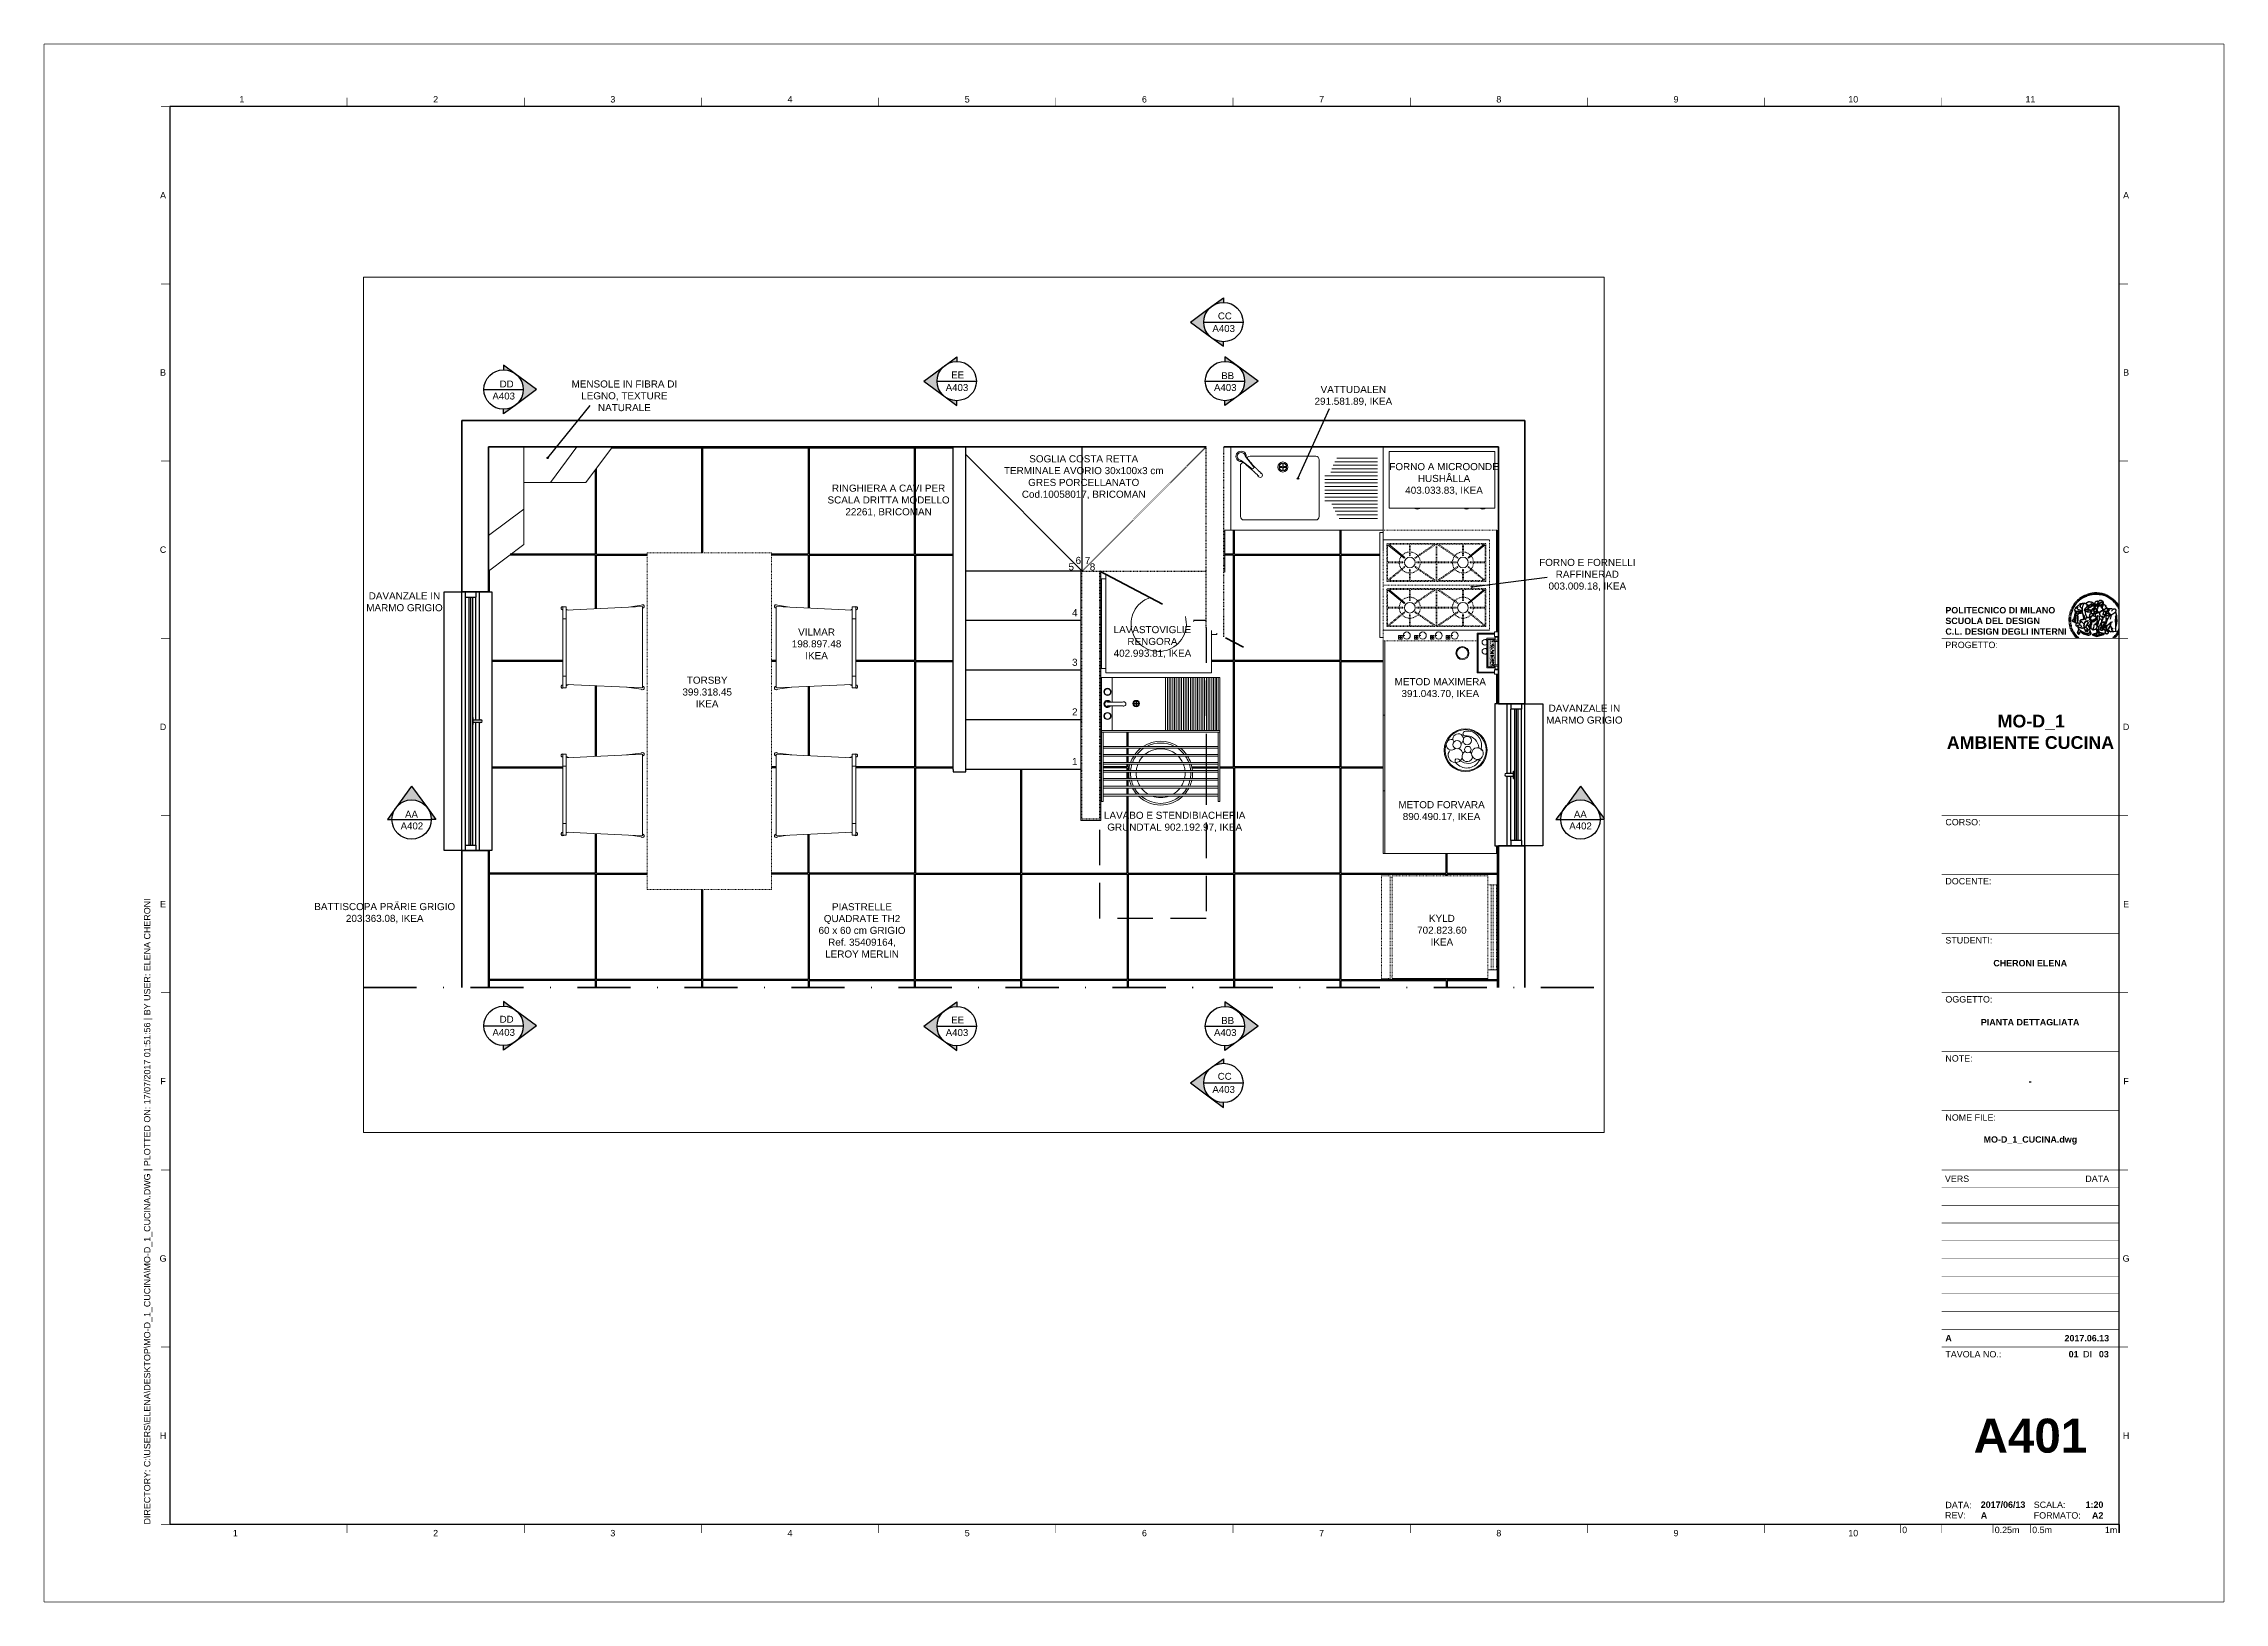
# Paper-space layout 'A401' of a CAD drawing. Header units: millimetres. Extents: x -9 to 606, y -12 to 427.
# The model-space entities are those that its viewports show. They can reach past a viewport. Long polylines and large blocks are cut down to what shows.
import ezdxf
from ezdxf.enums import TextEntityAlignment as Align

# ---------------------------------------------------------------- set-up
doc = ezdxf.new("R2010")
doc.units = ezdxf.units.MM
doc.set_wipeout_variables(frame=1)
doc.linetypes.add('DASHDOT', pattern=[1, 0.5, -0.25, 0, -0.25])
doc.linetypes.add('HIDDEN', pattern=[0.375, 0.25, -0.125])
for name, color, linetype, lineweight in [('A-FLOR-LEVL', 3, 'Continuous', 35), ('A-FLOR-STRS', 1, 'Continuous', 25), ('A-FURN', 2, 'Continuous', 18), ('A-GLAZ-FULL', 4, 'Continuous', 25), ('A-WALL-FULL-EXTR', 3, 'Continuous', 35), ('A-WALL-FULL-INTR', 1, 'Continuous', 25)]:
    doc.layers.add(name, color=color, linetype=linetype, lineweight=lineweight)
for name, color, linetype in [('A-TEXT', 6, 'Continuous'), ('G-ANNO-LOGO', 3, 'Continuous'), ('G-ANNO-TEXT', 3, 'Continuous'), ('G-ANNO-TTLB', 3, 'Continuous'), ('QUOTE', 5, 'Continuous')]:
    doc.layers.add(name, color=color, linetype=linetype)
doc.layers.add('G-ANNO-NPLT', color=210, linetype='Continuous', plot=False)
doc.styles.add('ARIAL', font='arial.ttf')
doc.styles.add('ARIAL-BOLD', font='')
doc.styles.add('E-ARIAL', font='arial.ttf')
doc.styles.get("Standard").update_dxf_attribs({"font": 'arial.ttf'})
doc.styles.get('ARIAL-BOLD').set_extended_font_data('Arial', bold=True)

psp = doc.layouts.new('A401')

# ---------------------------------------------------------------- texts
at = {"layer": 'G-ANNO-TEXT', "style": 'E-ARIAL'}
psp.add_text('0', height=1.8, dxfattribs=at).set_placement((516.06, 9.01), align=Align.TOP_CENTER)
at = {"layer": 'QUOTE', "char_height": 2, "attachment_point": 2}
for s, width, insert in [('MENSOLE IN FIBRA DI LEGNO, TEXTURE NATURALE', 34.8192, (154.8, 332.46)), ('VATTUDALEN \\P291.581.89, IKEA', 36.5798, (360.49, 330.92)), ('SOGLIA COSTA RETTA TERMINALE AVORIO 30x100x3 cm GRES PORCELLANATO Cod.10058017, BRICOMAN', 44.9351, (284.42, 311.35)), ('FORNO A MICROONDE HUSHÅLLA\\P403.033.83, IKEA', 31.1156, (386.08, 309.14)), ('RINGHIERA A CAVI PER SCALA DRITTA MODELLO 22261, BRICOMAN', 35.2424, (229.35, 303.07)), ('FORNO E FORNELLI\\PRAFFINERAD\\P003.009.18, IKEA', 46.3656, (426.51, 282.11)), ('DAVANZALE IN MARMO GRIGIO', 24.6835, (92.75, 272.67)), ('VILMAR 198.897.48\\PIKEA', 22.146, (209.03, 262.47)), ('LAVASTOVIGLIE RENGORA 402.993.81, IKEA', 24.7587, (303.8, 263.15)), ('TORSBY 399.318.45\\PIKEA', 24.4471, (178.17, 248.88)), ('METOD MAXIMERA 391.043.70, IKEA', 27.0825, (385.02, 248.45)), ('DAVANZALE IN MARMO GRIGIO', 24.6835, (425.69, 240.96)), ('LAVABO E STENDIBIACHERIA GRUNDTAL 902.192.97, IKEA', 40.7298, (310.08, 210.76)), ('METOD FORVARA 890.490.17, IKEA', 26.3604, (385.38, 213.75)), ('BATTISCOPA PRÄRIE GRIGIO 203.363.08, IKEA', 51.692, (87.18, 185)), ('PIASTRELLE QUADRATE TH2 60 x 60 cm GRIGIO Ref. 35409164, LEROY MERLIN', 24.9766, (221.85, 184.95)), ('KYLD\\P702.823.60\\PIKEA', 28.381, (385.47, 181.67))]:
    psp.add_mtext_dynamic_manual_height_columns(s, width=width, gutter_width=12.5, heights=[0], dxfattribs=dict(at, insert=insert))

msp = doc.modelspace()

# ---------------------------------------------------------------- texts
at = {"layer": 'QUOTE'}
for s, width, insert, char_height, attachment_point in [('CC', 2.5, (652.2, 472.4), 3.9, 1), ('A403', 12.573, (649.1, 465.3), 3.9, 1), ('DD', 2.5, (246.9, 434), 3.9, 1), ('A403', 12.573, (498.6, 432), 3.9, 1), ('EE', 2.5, (501.7, 439.1), 3.9, 1), ('A403', 12.573, (650, 432), 3.9, 1), ('BB', 2.5, (654.1, 438.7), 3.9, 1), ('A403', 12.573, (242.8, 427.2), 3.9, 1), ('6', 4.476, (571.9, 334.5), 4, 1), ('7', 4.476, (577.1, 334.4), 4, 1), ('5', 4.476, (567.9, 330.9), 4, 1), ('8', 4.476, (579.9, 330.8), 4, 1), ('4', 4.476, (569.9, 305), 4, 1), ('3', 4.476, (569.9, 277), 4, 1), ('2', 4.476, (569.9, 249), 4, 1), ('1', 4.476, (569.9, 221), 4, 1), ('A402', 12.573, (191, 184.6), 3.9, 1), ('AA', 12.573, (193.5, 191.2), 3.9, 1), ('A402', 12.573, (850.5, 184.6), 3.9, 1), ('AA', 12.573, (853.1, 191.2), 3.9, 1), ('DD', 2.5, (246.9, 71.6), 3.9, 7), ('EE', 2.5, (501.7, 75.1), 3.9, 1), ('BB', 2.5, (654.1, 74.8), 3.9, 1), ('A403', 12.573, (242.8, 68.1), 3.9, 1), ('A403', 12.573, (498.6, 68), 3.9, 1), ('A403', 12.573, (650, 68), 3.9, 1), ('CC', 2.5, (652.1, 43.3), 3.9, 1), ('A403', 12.573, (649.1, 35.9), 3.9, 1)]:
    msp.add_mtext_dynamic_manual_height_columns(s, width=width, gutter_width=12.5, heights=[0], dxfattribs=dict(at, insert=insert, char_height=char_height, attachment_point=attachment_point))

# ---------------------------------------------------------------- blocks, each defined once
blk = doc.blocks.new('A1_GRID_LAYOUT')
at = {"layer": 'G-ANNO-NPLT', "const_width": 0.18}
for points in [[(615.16, 439.65), (0, 439.65)], [(0, 0), (0, 439.65)], [(615.16, 0), (615.16, 439.65)], [(615.16, 0), (0, 0)]]:
    blk.add_lwpolyline(points, dxfattribs=at)
at = {"layer": 'G-ANNO-TTLB'}
for p, q in [((35.52, 421.95), (35.52, 21.95)), ((585.52, 421.95), (35.52, 421.95)), ((585.52, 21.95), (585.52, 421.95)), ((35.52, 21.95), (585.52, 21.95))]:
    blk.add_line(p, q, dxfattribs=at)
at = {"layer": 'G-ANNO-TTLB', "const_width": 0.18, "flags": 128}
for points in [[(35.52, 421.95), (33.02, 421.95)], [(85.52, 424.45), (85.52, 421.95)], [(135.52, 424.45), (135.52, 421.95)], [(185.52, 424.45), (185.52, 421.95)], [(235.52, 424.45), (235.52, 421.95)], [(285.52, 424.45), (285.52, 421.95)], [(335.52, 424.45), (335.52, 421.95)], [(385.52, 424.45), (385.52, 421.95)], [(435.52, 424.45), (435.52, 421.95)], [(485.52, 424.45), (485.52, 421.95)], [(535.52, 424.45), (535.52, 421.95)], [(35.52, 371.95), (33.02, 371.95)], [(588.02, 371.95), (585.52, 371.95)], [(35.52, 321.95), (33.02, 321.95)], [(588.02, 321.95), (585.52, 321.95)], [(35.52, 271.95), (33.02, 271.95)], [(588.02, 271.95), (585.52, 271.95)], [(35.52, 221.95), (33.02, 221.95)], [(588.02, 221.95), (585.52, 221.95)], [(35.52, 171.95), (33.02, 171.95)], [(588.02, 171.95), (585.52, 171.95)], [(35.52, 121.95), (33.02, 121.95)], [(588.02, 121.95), (585.52, 121.95)], [(35.52, 71.95), (33.02, 71.95)], [(588.02, 71.95), (585.52, 71.95)], [(35.52, 21.95), (33.02, 21.95)], [(85.52, 21.95), (85.52, 19.45)], [(135.52, 21.95), (135.52, 19.45)], [(185.52, 21.95), (185.52, 19.45)], [(235.52, 21.95), (235.52, 19.45)], [(285.52, 21.95), (285.52, 19.45)], [(335.52, 21.95), (335.52, 19.45)], [(385.52, 21.95), (385.52, 19.45)], [(435.52, 21.95), (435.52, 19.45)], [(485.52, 21.95), (485.52, 19.45)], [(535.52, 21.95), (535.52, 19.45)], [(585.52, 21.95), (585.52, 19.45)]]:
    blk.add_lwpolyline(points, dxfattribs=at)
at = {"layer": 'G-ANNO-TEXT', "style": 'ARIAL'}
for s, p in [('1', (55.87, 424.02)), ('2', (110.52, 424.02)), ('3', (160.52, 424.02)), ('4', (210.52, 424.02)), ('5', (260.52, 424.02)), ('6', (310.52, 424.02)), ('7', (360.52, 424.02)), ('8', (410.52, 424.02)), ('9', (460.52, 424.02)), ('10', (510.52, 424.02)), ('11', (560.52, 424.02)), ('A', (33.61, 396.95)), ('A', (587.51, 396.95)), ('B', (33.61, 346.95)), ('B', (587.51, 346.95)), ('C', (33.61, 296.95)), ('C', (587.51, 296.95)), ('D', (33.61, 246.95)), ('D', (587.51, 246.95)), ('E', (33.61, 196.95)), ('E', (587.51, 196.95)), ('F', (33.61, 146.95)), ('F', (587.51, 146.95)), ('G', (33.61, 96.95)), ('G', (587.51, 96.95)), ('H', (33.61, 46.95)), ('H', (587.51, 46.95)), ('1', (54.01, 19.46)), ('2', (110.52, 19.46)), ('3', (160.52, 19.46)), ('4', (210.52, 19.46)), ('5', (260.52, 19.46)), ('6', (310.52, 19.46)), ('7', (360.52, 19.46)), ('8', (410.52, 19.46)), ('9', (460.52, 19.46)), ('10', (510.52, 19.46))]:
    blk.add_text(s, height=1.8, dxfattribs=at).set_placement(p, align=Align.MIDDLE_CENTER)
at = {"layer": 'G-ANNO-TEXT', "insert": (28.23, 21.89), "char_height": 1.8, "attachment_point": 1, "rotation": 90, "style": 'ARIAL'}
blk.add_mtext_dynamic_manual_height_columns('DIRECTORY: C:\\\\USERS\\\\ELENA\\\\DESKTOP\\\\MO-D_1_CUCINA\\\\MO-D_1_CUCINA.DWG | PLOTTED ON: 17/07/2017 01:51:56 | BY USER: ELENA CHERONI', width=412.209, gutter_width=9, heights=[0], dxfattribs=at)
blk = doc.blocks.new('logoPolimi')
for p, q in [((-1.41, 1.91), (-1.28, 1.74)), ((-1.32, 1.97), (-1.2, 1.8)), ((-1.22, 2.03), (-1.11, 1.85)), ((-1.13, 2.09), (-1.03, 1.9)), ((-1.03, 2.14), (-0.94, 1.95)), ((-0.93, 2.18), (-0.84, 1.99)), ((-0.83, 2.22), (-0.75, 2.03)), ((-0.72, 2.26), (-0.66, 2.06)), ((-0.61, 2.29), (-0.56, 2.09)), ((-0.51, 2.32), (-0.46, 2.11)), ((-0.4, 2.34), (-0.36, 2.13)), ((-0.29, 2.35), (-0.26, 2.14)), ((-0.18, 2.36), (-0.16, 2.15)), ((-0.07, 2.37), (-0.06, 2.16)), ((0.04, 2.37), (0.04, 2.16)), ((0.15, 2.36), (0.14, 2.16)), ((0.26, 2.36), (0.24, 2.15)), ((0.37, 2.34), (0.34, 2.13)), ((0.48, 2.32), (0.44, 2.12)), ((0.59, 2.3), (0.54, 2.09)), ((0.69, 2.27), (0.63, 2.07)), ((0.8, 2.23), (0.73, 2.03)), ((0.9, 2.19), (0.82, 2)), ((1, 2.15), (0.91, 1.96)), ((1.1, 2.1), (1, 1.91)), ((1.2, 2.04), (1.09, 1.86)), ((1.29, 1.99), (1.18, 1.81)), ((1.38, 1.92), (1.26, 1.75)), ((-2.37, 0.12), (-2.16, 0.11)), ((-2.37, 0.01), (-2.16, 0.01)), ((-2.36, 0.23), (-2.15, 0.21)), ((-2.35, 0.34), (-2.14, 0.31)), ((-2.33, 0.45), (-2.12, 0.41)), ((-2.3, 0.55), (-2.1, 0.51)), ((-2.28, 0.66), (-2.07, 0.6)), ((-2.24, 0.77), (-2.04, 0.7)), ((-2.2, 0.87), (-2.01, 0.79)), ((-2.16, 0.97), (-1.97, 0.89)), ((-2.11, 1.07), (-1.93, 0.98)), ((-2.06, 1.17), (-1.88, 1.07)), ((-2.01, 1.26), (-1.83, 1.15)), ((-1.94, 1.36), (-1.77, 1.24)), ((-1.88, 1.45), (-1.71, 1.32)), ((-1.84, 0.03), (-1.82, 0.35)), ((-1.81, 1.53), (-1.65, 1.4)), ((-1.74, 1.61), (-1.58, 1.47)), ((-1.73, 0.59), (-1.73, 0.59)), ((-1.73, 0.59), (-1.73, 0.59)), ((-1.66, 1.69), (-1.51, 1.54)), ((-1.65, 0.57), (-1.65, 0.57)), ((-1.59, 1.12), (-1.59, 1.12)), ((-1.58, 1.77), (-1.44, 1.61)), ((-1.51, 0.55), (-1.51, 0.55)), ((-1.51, 0.55), (-1.51, 0.55)), ((-1.49, 1.84), (-1.36, 1.68)), ((-1.31, 0.79), (-1.21, 0.75)), ((-1.21, 0.75), (-1.31, 0.79)), ((-1.21, 0.75), (-1.31, 0.79)), ((-1.21, 0.75), (-1.21, 0.75)), ((-1.21, 0.75), (-1.21, 0.75)), ((-1.19, 0.76), (-1.19, 0.76)), ((-1.19, 0.76), (-1.19, 0.76)), ((-1.17, 0.99), (-1.18, 0.99)), ((-1.18, 0.99), (-1.17, 0.99)), ((-1.16, 0.57), (-1.16, 0.57)), ((-1.16, 0.57), (-1.16, 0.57)), ((-1.1, 0.01), (-0.99, 0.06)), ((-0.99, 0.06), (-1.1, 0.01)), ((-0.99, 0.06), (-1.1, 0.01)), ((-0.99, 0.06), (-0.99, 0.06)), ((-0.99, 0.06), (-0.99, 0.06)), ((-0.97, 0.79), (-0.98, 0.79)), ((-0.89, 0.84), (-0.97, 0.79)), ((-0.97, 0.79), (-0.89, 0.84)), ((-0.96, 1.41), (-0.96, 1.41)), ((-0.96, 1.41), (-0.96, 1.41)), ((-0.89, 0.84), (-0.82, 0.87)), ((-0.82, 0.87), (-0.89, 0.84)), ((-0.89, 0.84), (-0.82, 0.87)), ((-0.88, 0.83), (-0.89, 0.84)), ((-0.85, 1.39), (-0.85, 1.39)), ((-0.85, 1.39), (-0.85, 1.39)), ((-0.84, 0.14), (-0.84, 0.14)), ((-0.77, 1.08), (-0.78, 1.08)), ((-0.78, 1.08), (-0.77, 1.08)), ((-0.61, 1.12), (-0.77, 1.08)), ((-0.77, 1.08), (-0.61, 1.12)), ((-0.77, 1.08), (-0.61, 1.12)), ((-0.75, 1.3), (-0.76, 1.29)), ((-0.76, 1.29), (-0.75, 1.3)), ((-0.65, 0.99), (-0.7, 0.96)), ((-0.69, 0.18), (-0.68, 0.18)), ((-0.66, 0.93), (-0.66, 0.93)), ((-0.66, 0.93), (-0.64, 0.93)), ((-0.66, 0.93), (-0.66, 0.93)), ((-0.66, 0.93), (-0.66, 0.93)), ((-0.63, 1.01), (-0.63, 1.01)), ((-0.63, 1.01), (-0.62, 1.01)), ((-0.63, 0.66), (-0.63, 0.66)), ((-0.6, 1.12), (-0.61, 1.12)), ((-0.61, 1.12), (-0.6, 1.12)), ((-0.61, 1.12), (-0.6, 1.12)), ((-0.61, 0.86), (-0.57, 0.85)), ((-0.57, 0.85), (-0.61, 0.86)), ((-0.61, 0.86), (-0.57, 0.85)), ((-0.53, 1.08), (-0.6, 1.12)), ((-0.6, 1.12), (-0.6, 1.11)), ((-0.6, 1.12), (-0.53, 1.08)), ((-0.57, 0.8), (-0.59, 0.8)), ((-0.57, 0.85), (-0.53, 0.84)), ((-0.57, 0.85), (-0.57, 0.85)), ((-0.57, 0.85), (-0.57, 0.85)), ((-0.57, 0.85), (-0.53, 0.84)), ((-0.56, 0.29), (-0.49, 0.48)), ((-0.56, 0.14), (-0.56, 0.29)), ((-0.5, 0.11), (-0.56, 0.14)), ((-0.53, 0.84), (-0.51, 0.84)), ((-0.53, 0.84), (-0.51, 0.84)), ((-0.53, 0.84), (-0.53, 0.84)), ((-0.51, 0.11), (-0.51, 0.11)), ((-0.51, 0.11), (-0.51, 0.11)), ((-0.34, 0.33), (-0.5, 0.11)), ((-0.49, 0.48), (-0.41, 0.55)), ((-0.42, 0.8), (-0.47, 0.79)), ((-0.42, 0.8), (-0.47, 0.79)), ((-0.47, 0.79), (-0.45, 0.76)), ((-0.47, 0.79), (-0.45, 0.76)), ((-0.45, 1.14), (-0.42, 1.11)), ((-0.42, 1.26), (-0.36, 1.22)), ((-0.41, 0.55), (-0.34, 0.49)), ((-0.4, 1.37), (-0.38, 1.38)), ((-0.39, 1.37), (-0.4, 1.37)), ((-0.35, 1.33), (-0.4, 1.37)), ((-0.39, 1.24), (-0.4, 1.23)), ((-0.38, 1.14), (-0.38, 1.14)), ((-0.34, 0.49), (-0.09, 0.48)), ((-0.16, 0.32), (-0.34, 0.33)), ((-0.14, 0.32), (-0.31, 0.34)), ((-0.28, 1.3), (-0.29, 1.3)), ((-0.28, 1.3), (-0.28, 1.3)), ((-0.16, 1.24), (-0.16, 1.25)), ((-0.16, 1.25), (-0.16, 1.25)), ((-0.16, 0.49), (-0.14, 0.64)), ((-0.06, 0.27), (-0.16, 0.32)), ((-0.1, 0.88), (-0.09, 0.87)), ((-0.08, 1.37), (-0.08, 1.38)), ((-0.08, 1.23), (-0.05, 1.21)), ((-0.05, 1.21), (-0.08, 1.23)), ((-0.08, 1.23), (-0.05, 1.21)), ((-0.03, 0.26), (-0.06, 0.27)), ((-0.05, 1.21), (-0.04, 1.21)), ((-0.04, 1.21), (-0.05, 1.21)), ((-0.04, 1.21), (-0.04, 1.21)), ((-0.04, 1.21), (-0.04, 1.21)), ((-0.04, 0.48), (-0.03, 0.26)), ((0.03, 1.15), (0.03, 1.15)), ((0.03, 0.66), (0.03, 0.67)), ((0.07, 0.58), (0.07, 0.57)), ((0.1, 1.18), (0.1, 1.18)), ((0.1, 0.84), (0.1, 0.84)), ((0.13, 1.32), (0.17, 1.19)), ((0.14, 0.71), (0.34, 0.65)), ((0.31, 0.56), (0.17, 0.63)), ((0.27, 1.61), (0.27, 1.61)), ((0.27, 1.61), (0.27, 1.61)), ((0.27, 1.61), (0.27, 1.61)), ((0.29, 1.29), (0.29, 1.29)), ((0.29, 1.29), (0.29, 1.29)), ((0.29, 1.29), (0.29, 1.29)), ((0.29, 1.29), (0.29, 1.29)), ((0.33, 0.49), (0.34, 0.49)), ((0.33, 0.03), (0.35, 0.03)), ((0.33, 0.03), (0.35, 0.03)), ((0.34, 0.65), (0.34, 0.64)), ((0.35, 0.03), (0.57, 0.06)), ((0.35, 0.03), (0.57, 0.06)), ((0.35, 0.03), (0.35, 0.03)), ((0.35, 0.03), (0.35, 0.03)), ((0.38, 1.36), (0.37, 1.35)), ((0.38, 0.34), (0.37, 0.34)), ((0.38, 0.34), (0.38, 0.34)), ((0.43, 0.67), (0.39, 0.64)), ((0.49, 1.05), (0.51, 1.13)), ((0.51, 1.13), (0.49, 1.05)), ((0.49, 1.05), (0.51, 1.13)), ((0.51, 1.31), (0.5, 1.29)), ((0.51, 1.13), (0.52, 1.23)), ((0.52, 1.23), (0.51, 1.23)), ((0.51, 1.23), (0.52, 1.23)), ((0.52, 1.23), (0.51, 1.13)), ((0.51, 1.13), (0.52, 1.23)), ((0.52, 1.24), (0.6, 1.37)), ((0.52, 1.23), (0.6, 1.36)), ((0.6, 1.36), (0.52, 1.23)), ((0.52, 1.23), (0.52, 1.23)), ((0.52, 1.23), (0.52, 1.24)), ((0.52, 1.23), (0.52, 1.23)), ((0.55, 1.07), (0.53, 1.06)), ((0.53, 1.04), (0.53, 1.06)), ((0.53, 1.05), (0.53, 1.04)), ((0.54, 0.3), (0.63, 0.32)), ((0.54, -0.08), (0.61, 0.06)), ((0.61, 0.06), (0.54, -0.08)), ((0.54, -0.08), (0.61, 0.06)), ((0.56, 0.19), (0.59, 0.21)), ((0.57, 1.07), (0.57, 1.07)), ((0.57, 1.07), (0.57, 1.07)), ((0.57, 1.07), (0.57, 1.07)), ((0.57, 1.07), (0.57, 1.07)), ((0.57, 1.07), (0.57, 1.07)), ((0.57, 1.07), (0.57, 1.07)), ((0.57, 1.07), (0.57, 1.07)), ((0.58, 0.3), (0.59, 0.29)), ((0.59, 0.78), (0.59, 0.79)), ((0.59, 0.79), (0.59, 0.79)), ((0.59, 0.79), (0.59, 0.79)), ((0.59, 0.79), (0.59, 0.78)), ((0.61, 0.06), (0.6, 0.07)), ((0.6, 0.07), (0.61, 0.06)), ((0.61, 0.06), (0.61, 0.07)), ((0.62, 0.21), (0.65, 0.22)), ((0.64, 1.37), (0.65, 1.37)), ((0.69, 0.86), (0.68, 0.86)), ((0.68, 0.86), (0.69, 0.86)), ((0.68, 0.76), (0.68, 0.76)), ((0.76, 0.26), (0.76, 0.26)), ((0.82, 0.35), (0.84, 0.36)), ((0.82, 0.35), (0.82, 0.35)), ((0.84, 0.36), (0.84, 0.37)), ((0.85, 0.34), (1.05, 0.35)), ((0.93, 1.05), (0.93, 1.05)), ((0.93, 1.05), (0.93, 1.05)), ((0.93, 1.05), (0.93, 1.04)), ((0.93, 1.05), (0.93, 1.05)), ((0.97, 0.66), (0.96, 0.66)), ((1.01, 0.97), (0.98, 0.96)), ((1.17, 0.96), (1.17, 0.95)), ((1.17, 0.95), (1.17, 0.95)), ((1.34, 0.37), (1.26, 0.04)), ((1.27, 0.37), (1.27, 0.38)), ((1.28, 0.95), (1.28, 0.95)), ((1.47, 1.86), (1.34, 1.69)), ((1.37, 0.73), (1.46, 0.81)), ((1.41, 0.4), (1.41, 0.41)), ((1.56, 1.79), (1.42, 1.63)), ((1.64, 1.71), (1.49, 1.56)), ((1.49, 0.9), (1.57, 0.92)), ((1.72, 1.63), (1.56, 1.49)), ((1.67, 0.6), (1.57, 0.53)), ((1.79, 1.55), (1.63, 1.41)), ((1.86, 1.47), (1.7, 1.34)), ((1.93, 1.38), (1.76, 1.26)), ((1.99, 1.29), (1.81, 1.17)), ((2.05, 1.19), (1.87, 1.09)), ((2.1, 1.1), (1.92, 1)), ((2.15, 1), (1.96, 0.91)), ((2.19, 0.9), (2, 0.82)), ((2.23, 0.79), (2.04, 0.72)), ((2.27, 0.69), (2.07, 0.63)), ((2.3, 0.58), (2.09, 0.53)), ((2.32, 0.47), (2.12, 0.43)), ((2.34, 0.37), (2.13, 0.33)), ((2.36, 0.26), (2.15, 0.23)), ((2.37, 0.15), (2.16, 0.13)), ((2.37, 0.04), (2.16, 0.03)), ((-2.37, -0.1), (-2.16, -0.09)), ((-2.36, -0.21), (-2.15, -0.19)), ((-2.35, -0.32), (-2.14, -0.29)), ((-2.33, -0.43), (-2.12, -0.39)), ((-2.31, -0.54), (-2.1, -0.49)), ((-2.28, -0.65), (-2.08, -0.59)), ((-2.25, -0.75), (-2.05, -0.69)), ((-2.21, -0.86), (-2.02, -0.78)), ((-2.17, -0.96), (-1.98, -0.87)), ((-2.12, -1.06), (-1.93, -0.96)), ((-2.07, -1.16), (-1.89, -1.05)), ((-2.04, -0.15), (-1.97, -0.2)), ((-2.01, -1.25), (-1.84, -1.14)), ((-1.95, -1.34), (-1.78, -1.22)), ((-1.89, -1.43), (-1.72, -1.31)), ((-1.82, -1.52), (-1.66, -1.38)), ((-1.75, -1.6), (-1.59, -1.46)), ((-1.67, -1.68), (-1.52, -1.53)), ((-1.58, -0.12), (-1.6, -0.18)), ((-1.6, -0.18), (-1.58, -0.28)), ((-1.57, -0.54), (-1.59, -0.54)), ((-1.59, -0.54), (-1.59, -0.54)), ((-1.59, -1.76), (-1.45, -1.6)), ((-1.56, -0.32), (-1.56, -0.31)), ((-1.56, -0.31), (-1.56, -0.31)), ((-1.53, -0.65), (-1.53, -0.65)), ((-1.53, -0.65), (-1.53, -0.65)), ((-1.51, -1.83), (-1.37, -1.67)), ((-1.48, -0.86), (-1.48, -0.85)), ((-1.42, -0.37), (-1.42, -0.37)), ((-1.42, -1.9), (-1.29, -1.73)), ((-1.38, -0.46), (-1.38, -0.46)), ((-1.33, -1.96), (-1.21, -1.79)), ((-1.31, -0.24), (-1.31, -0.23)), ((-1.31, -0.23), (-1.31, -0.24)), ((-1.24, -2.02), (-1.13, -1.84)), ((-1.23, -0.19), (-1.23, -0.19)), ((-1.23, -0.19), (-1.23, -0.19)), ((-1.23, -0.19), (-1.23, -0.19)), ((-1.23, -0.19), (-1.23, -0.19)), ((-1.14, -2.08), (-1.04, -1.89)), ((-1.01, -0.39), (-1.02, -0.39)), ((-1.02, -0.39), (-1.01, -0.39)), ((-1.02, -0.7), (-1.02, -0.7)), ((-1.02, -0.7), (-1.02, -0.7)), ((-1.02, -0.7), (-1.02, -0.7)), ((-0.79, -0.51), (-0.83, -0.58)), ((-0.83, -0.58), (-0.79, -0.51)), ((-0.83, -0.58), (-0.79, -0.51)), ((-0.78, -1.05), (-0.83, -0.94)), ((-0.83, -0.94), (-0.78, -1.05)), ((-0.83, -0.94), (-0.83, -0.94)), ((-0.83, -0.94), (-0.78, -1.05)), ((-0.82, -1.23), (-0.82, -1.23)), ((-0.82, -1.23), (-0.77, -1.23)), ((-0.77, -1.23), (-0.82, -1.23)), ((-0.82, -1.23), (-0.82, -1.23)), ((-0.77, -1.23), (-0.82, -1.23)), ((-0.75, -0.96), (-0.8, -0.89)), ((-0.8, -0.89), (-0.79, -0.92)), ((-0.79, -0.92), (-0.8, -0.89)), ((-0.8, -0.89), (-0.75, -0.96)), ((-0.79, -0.92), (-0.8, -0.89)), ((-0.8, -0.89), (-0.8, -0.89)), ((-0.8, -0.89), (-0.75, -0.96)), ((-0.79, -0.92), (-0.78, -0.95)), ((-0.78, -0.95), (-0.79, -0.92)), ((-0.78, -0.95), (-0.79, -0.92)), ((-0.77, -0.49), (-0.78, -0.48)), ((-0.78, -0.48), (-0.77, -0.49)), ((-0.78, -0.95), (-0.76, -1)), ((-0.76, -1), (-0.78, -0.95)), ((-0.76, -1), (-0.78, -0.95)), ((-0.71, -0.89), (-0.75, -0.87)), ((-0.75, -0.87), (-0.71, -0.89)), ((-0.75, -0.87), (-0.71, -0.89)), ((-0.72, -1.01), (-0.75, -0.96)), ((-0.75, -0.96), (-0.72, -1.01)), ((-0.75, -0.96), (-0.72, -1.01)), ((-0.64, -0.93), (-0.71, -0.89)), ((-0.71, -0.89), (-0.64, -0.93)), ((-0.71, -0.89), (-0.64, -0.93)), ((-0.66, -0.53), (-0.66, -0.53)), ((-0.66, -0.53), (-0.66, -0.53)), ((-0.66, -0.53), (-0.66, -0.53)), ((-0.39, -0.81), (-0.51, -0.69)), ((-0.51, -1.04), (-0.5, -1.04)), ((-0.48, -0.42), (-0.48, -0.42)), ((-0.48, -0.42), (-0.48, -0.42)), ((-0.48, -0.42), (-0.48, -0.42)), ((-0.41, -0.51), (-0.41, -0.51)), ((-0.38, -0.05), (-0.39, -0.12)), ((-0.39, -0.12), (-0.37, -0.1)), ((-0.35, -0.14), (-0.37, -0.08)), ((-0.37, -0.09), (-0.37, -0.09)), ((-0.33, -0.12), (-0.35, -0.14)), ((-0.32, -0.14), (-0.35, -0.14)), ((-0.35, -0.18), (-0.34, -0.22)), ((-0.34, -0.08), (-0.29, -0.16)), ((-0.34, -0.22), (-0.34, -0.22)), ((-0.27, -0.17), (-0.32, -0.14)), ((-0.25, -0.91), (-0.26, -0.9)), ((-0.26, -1.29), (0.1, -1.2)), ((0.1, -1.2), (-0.26, -1.29)), ((0.08, -1.4), (-0.26, -1.29)), ((-0.26, -1.29), (0.08, -1.4)), ((-0.26, -1.38), (-0.26, -1.29)), ((-0.26, -1.29), (-0.26, -1.29)), ((-0.26, -1.29), (-0.26, -1.38)), ((-0.26, -1.29), (0.08, -1.4)), ((-0.26, -1.29), (-0.26, -1.29)), ((0.08, -1.49), (-0.26, -1.38)), ((-0.26, -1.38), (0.09, -1.49)), ((-0.14, -0.15), (-0.16, -0.13)), ((-0.11, -0.04), (-0.12, -0.05)), ((-0.04, -0.41), (-0.01, -0.44)), ((-0.01, -0.44), (-0.04, -0.41)), ((-0.04, -0.41), (-0.01, -0.44)), ((0.07, -0.84), (0.07, -0.84)), ((0.07, -0.84), (0.07, -0.84)), ((0.1, -1.2), (0.08, -1.32)), ((0.08, -1.32), (0.13, -1.2)), ((0.08, -1.4), (0.72, -1.22)), ((0.72, -1.22), (0.08, -1.4)), ((0.08, -1.4), (0.72, -1.22)), ((0.72, -1.31), (0.08, -1.49)), ((0.08, -1.44), (0.08, -1.4)), ((0.08, -1.4), (0.08, -1.44)), ((0.08, -1.4), (0.08, -1.49)), ((0.08, -1.49), (0.08, -1.44)), ((0.08, -1.44), (0.08, -1.44)), ((0.08, -1.44), (0.08, -1.45)), ((0.08, -1.45), (0.08, -1.46)), ((0.08, -1.46), (0.08, -1.49)), ((0.1, -1.01), (0.09, -0.86)), ((0.1, -1.01), (0.09, -0.86)), ((0.09, -1.49), (0.72, -1.31)), ((0.1, -1.2), (0.12, -1.04)), ((0.12, -1.04), (0.1, -1.2)), ((0.13, -1.2), (0.1, -1.2)), ((0.1, -1.2), (0.13, -1.2)), ((0.13, -1.2), (0.1, -1.2)), ((0.1, -1.2), (0.1, -1.2)), ((0.11, -0.44), (0.11, -0.44)), ((0.11, -0.44), (0.11, -0.44)), ((0.12, -0.21), (0.12, -0.21)), ((0.12, -0.21), (0.12, -0.21)), ((0.12, -0.21), (0.12, -0.21)), ((0.12, -0.21), (0.12, -0.21)), ((0.12, -0.21), (0.12, -0.21)), ((0.12, -0.21), (0.12, -0.21)), ((0.12, -0.21), (0.12, -0.21)), ((0.12, -0.21), (0.12, -0.21)), ((0.12, -0.21), (0.12, -0.21)), ((0.12, -0.21), (0.12, -0.21)), ((0.12, -0.21), (0.12, -0.21)), ((0.12, -0.21), (0.12, -0.21)), ((0.12, -0.21), (0.12, -0.21)), ((0.12, -0.56), (0.14, -0.53)), ((0.14, -0.53), (0.12, -0.56)), ((0.12, -0.56), (0.14, -0.53)), ((0.12, -1.04), (0.12, -1.04)), ((0.12, -1.04), (0.12, -1.04)), ((0.12, -1.04), (0.12, -1.04)), ((0.21, -0.99), (0.13, -1.2)), ((0.13, -1.2), (0.21, -0.99)), ((0.36, -1.14), (0.13, -1.2)), ((0.13, -1.2), (0.26, -1.17)), ((0.14, -0.53), (0.16, -0.49)), ((0.16, -0.49), (0.14, -0.53)), ((0.14, -0.53), (0.16, -0.49)), ((0.16, -0.49), (0.16, -0.49)), ((0.16, -0.49), (0.16, -0.49)), ((0.28, -1.19), (0.21, -0.99)), ((0.21, -0.99), (0.31, -1.27)), ((0.24, -0.17), (0.24, -0.16)), ((0.24, -0.16), (0.24, -0.17)), ((0.25, -0.84), (0.25, -0.88)), ((0.25, -0.88), (0.25, -0.84)), ((0.25, -0.88), (0.25, -0.84)), ((0.25, -0.88), (0.29, -1.17)), ((0.26, -0.88), (0.25, -0.88)), ((0.31, -1.27), (0.25, -0.88)), ((0.26, -1.17), (0.28, -1.16)), ((0.28, -1.16), (0.36, -1.14)), ((0.29, -1.17), (0.28, -1.19)), ((0.36, -1.14), (0.72, -1.22)), ((0.72, -1.22), (0.36, -1.14)), ((0.49, -0.31), (0.49, -0.31)), ((0.49, -0.31), (0.49, -0.31)), ((0.5, -0.27), (0.5, -0.27)), ((0.51, -0.27), (0.51, -0.27)), ((0.72, -0.81), (0.75, -0.89)), ((0.72, -1.22), (0.72, -1.31)), ((0.72, -1.31), (0.72, -1.22)), ((0.74, -0.23), (0.74, -0.23)), ((0.74, -0.23), (0.75, -0.24)), ((0.75, -0.23), (0.75, -0.23)), ((0.86, -0.25), (0.82, -0.34)), ((0.87, -0.22), (0.86, -0.23)), ((0.87, -0.22), (0.86, -0.25)), ((0.96, -0.58), (0.96, -0.57)), ((1.05, -1.05), (1.04, -1.05)), ((1.19, -2.05), (1.08, -1.87)), ((1.28, -2), (1.17, -1.82)), ((1.37, -1.93), (1.25, -1.76)), ((1.31, -0.27), (1.3, -0.26)), ((1.3, -0.26), (1.3, -0.26)), ((1.3, -0.26), (1.3, -0.26)), ((1.3, -0.26), (1.31, -0.27)), ((1.3, -0.26), (1.3, -0.26)), ((1.46, -1.87), (1.33, -1.7)), ((1.54, -1.8), (1.41, -1.64)), ((1.63, -1.72), (1.48, -1.57)), ((1.71, -1.65), (1.55, -1.5)), ((1.78, -1.57), (1.62, -1.43)), ((1.85, -1.48), (1.69, -1.35)), ((1.92, -1.39), (1.75, -1.27)), ((1.98, -1.3), (1.81, -1.19)), ((2.04, -1.21), (1.86, -1.1)), ((2.09, -1.11), (1.91, -1.01)), ((2.14, -1.01), (1.95, -0.92)), ((2.19, -0.91), (1.99, -0.83)), ((2.23, -0.81), (2.03, -0.74)), ((2.26, -0.7), (2.06, -0.64)), ((2.29, -0.6), (2.09, -0.55)), ((2.32, -0.49), (2.11, -0.45)), ((2.34, -0.38), (2.13, -0.35)), ((2.35, -0.27), (2.15, -0.25)), ((2.37, -0.08), (2.16, -0.07)), ((2.36, -0.16), (2.16, -0.15)), ((-1.04, -2.13), (-0.95, -1.94)), ((-0.94, -2.18), (-0.86, -1.98)), ((-0.84, -2.22), (-0.77, -2.02)), ((-0.74, -2.25), (-0.67, -2.05)), ((-0.63, -2.29), (-0.57, -2.08)), ((-0.52, -2.31), (-0.48, -2.11)), ((-0.42, -2.33), (-0.38, -2.13)), ((-0.31, -2.35), (-0.28, -2.14)), ((-0.2, -2.36), (-0.18, -2.15)), ((-0.09, -2.37), (-0.08, -2.16)), ((0.03, -2.37), (0.02, -2.16)), ((0.14, -2.37), (0.12, -2.16)), ((0.25, -2.36), (0.22, -2.15)), ((0.35, -2.34), (0.32, -2.14)), ((0.46, -2.32), (0.42, -2.12)), ((0.57, -2.3), (0.52, -2.1)), ((0.68, -2.27), (0.62, -2.07)), ((0.78, -2.24), (0.71, -2.04)), ((0.89, -2.2), (0.81, -2)), ((0.99, -2.15), (0.9, -1.96)), ((1.09, -2.11), (0.99, -1.92))]:
    blk.add_line(p, q)
for points in [[(-1.9, 0.12), (-1.94, 0.02), (-2.05, -0.09), (-2.05, -0.09)], [(-1.86, 0.38), (-1.86, 0.38), (-1.87, 0.19), (-1.9, 0.12)], [(-1.76, 0.6), (-1.76, 0.6), (-1.84, 0.57), (-1.86, 0.38)], [(-1.86, -0.04), (-1.84, 0.02), (-1.84, 0.03), (-1.84, 0.03)], [(-1.82, 0.78), (-1.83, 0.8), (-1.85, 0.86), (-1.83, 0.88)], [(-1.82, 0.78), (-1.83, 0.8), (-1.85, 0.86), (-1.83, 0.88)], [(-1.83, 0.88), (-1.81, 0.9), (-1.76, 0.96), (-1.76, 0.96)], [(-1.83, 0.88), (-1.81, 0.9), (-1.76, 0.96), (-1.76, 0.96)], [(-1.76, 0.6), (-1.83, 0.7), (-1.78, 0.74), (-1.78, 0.74)], [(-1.78, 0.74), (-1.79, 0.74), (-1.83, 0.7), (-1.76, 0.6)], [(-1.78, 0.74), (-1.8, 0.76), (-1.81, 0.78), (-1.82, 0.78)], [(-1.78, 0.74), (-1.8, 0.76), (-1.81, 0.78), (-1.82, 0.78)], [(-1.82, 0.35), (-1.81, 0.5), (-1.73, 0.59), (-1.73, 0.59)], [(-1.82, -0.19), (-1.73, -0.07), (-1.75, 0.14), (-1.75, 0.3)], [(-1.75, 0.33), (-1.75, 0.17), (-1.73, -0.05), (-1.8, -0.17)], [(-1.78, 0.74), (-1.75, 0.72), (-1.72, 0.69), (-1.68, 0.7)], [(-1.68, 0.7), (-1.72, 0.69), (-1.75, 0.72), (-1.78, 0.74)], [(-1.68, 0.7), (-1.72, 0.69), (-1.75, 0.72), (-1.78, 0.74)], [(-1.78, 0.74), (-1.78, 0.74), (-1.78, 0.74), (-1.78, 0.74)], [(-1.76, 0.96), (-1.68, 1.1), (-1.59, 1.12), (-1.59, 1.12)], [(-1.76, 0.96), (-1.68, 1.1), (-1.6, 1.12), (-1.6, 1.12)], [(-1.73, 0.59), (-1.74, 0.59), (-1.75, 0.6), (-1.76, 0.6)], [(-1.73, 0.59), (-1.74, 0.59), (-1.75, 0.6), (-1.76, 0.6)], [(-1.75, 0.3), (-1.76, 0.47), (-1.65, 0.57), (-1.65, 0.57)], [(-1.65, 0.57), (-1.65, 0.57), (-1.76, 0.5), (-1.75, 0.33)], [(-1.65, 0.57), (-1.68, 0.58), (-1.7, 0.58), (-1.73, 0.59)], [(-1.65, 0.57), (-1.68, 0.58), (-1.7, 0.58), (-1.73, 0.59)], [(-1.5, 0.71), (-1.53, 0.74), (-1.61, 0.71), (-1.68, 0.7)], [(-1.68, 0.7), (-1.61, 0.71), (-1.53, 0.73), (-1.5, 0.71)], [(-1.5, 0.71), (-1.53, 0.73), (-1.61, 0.71), (-1.68, 0.7)], [(-1.51, 0.55), (-1.56, 0.56), (-1.61, 0.56), (-1.65, 0.57)], [(-1.65, 0.57), (-1.61, 0.56), (-1.56, 0.56), (-1.51, 0.55)], [(-1.51, 0.55), (-1.56, 0.56), (-1.61, 0.56), (-1.65, 0.57)], [(-1.59, 1.12), (-1.6, 1.06), (-1.61, 0.99), (-1.61, 0.97)], [(-1.61, 0.97), (-1.61, 0.99), (-1.6, 1.06), (-1.59, 1.12)], [(-1.61, 0.97), (-1.61, 0.99), (-1.6, 1.06), (-1.59, 1.12)], [(-1.61, 0.97), (-1.61, 0.95), (-1.56, 0.88), (-1.54, 0.87)], [(-1.54, 0.87), (-1.56, 0.88), (-1.61, 0.95), (-1.61, 0.97)], [(-1.54, 0.87), (-1.56, 0.88), (-1.61, 0.96), (-1.61, 0.97)], [(-1.59, 1.12), (-1.59, 1.13), (-1.59, 1.15), (-1.58, 1.16)], [(-1.59, 1.12), (-1.59, 1.13), (-1.59, 1.15), (-1.58, 1.16)], [(-1.58, 1.16), (-1.57, 1.21), (-1.52, 1.23), (-1.49, 1.25)], [(-1.58, 1.16), (-1.57, 1.21), (-1.52, 1.23), (-1.49, 1.25)], [(-1.58, 0.36), (-1.58, 0.48), (-1.51, 0.55), (-1.51, 0.55)], [(-1.51, 0.55), (-1.51, 0.55), (-1.58, 0.48), (-1.58, 0.36)], [(-1.51, 0.55), (-1.51, 0.55), (-1.58, 0.48), (-1.58, 0.36)], [(-1.55, 0.04), (-1.55, 0.08), (-1.58, 0.25), (-1.58, 0.36)], [(-1.58, 0.36), (-1.58, 0.25), (-1.55, 0.08), (-1.55, 0.04)], [(-1.58, 0.36), (-1.58, 0.25), (-1.55, 0.08), (-1.55, 0.04)], [(-1.58, -0.12), (-1.57, -0.06), (-1.55, 0.02), (-1.55, 0.04)], [(-1.55, 0.04), (-1.55, 0.02), (-1.57, -0.06), (-1.58, -0.12)], [(-1.55, 0.04), (-1.55, 0.02), (-1.56, -0.04), (-1.57, -0.1)], [(-1.54, 0.87), (-1.52, 0.85), (-1.47, 0.83), (-1.44, 0.83)], [(-1.44, 0.83), (-1.47, 0.83), (-1.52, 0.85), (-1.54, 0.87)], [(-1.45, 0.83), (-1.47, 0.83), (-1.52, 0.85), (-1.54, 0.87)], [(-1.51, 0.55), (-1.33, 0.54), (-1.16, 0.57), (-1.16, 0.57)], [(-1.16, 0.57), (-1.16, 0.57), (-1.33, 0.54), (-1.51, 0.55)], [(-1.16, 0.57), (-1.16, 0.57), (-1.33, 0.54), (-1.51, 0.55)], [(-1.5, 0.71), (-1.46, 0.68), (-1.4, 0.62), (-1.33, 0.66)], [(-1.33, 0.66), (-1.4, 0.62), (-1.46, 0.68), (-1.5, 0.71)], [(-1.33, 0.66), (-1.4, 0.62), (-1.46, 0.68), (-1.5, 0.71)], [(-1.49, 1.25), (-1.46, 1.26), (-1.42, 1.33), (-1.39, 1.36)], [(-1.49, 1.25), (-1.46, 1.27), (-1.43, 1.34), (-1.39, 1.36)], [(-1.31, 0.79), (-1.33, 0.79), (-1.42, 0.83), (-1.45, 0.83)], [(-1.44, 0.83), (-1.42, 0.83), (-1.33, 0.79), (-1.31, 0.79)], [(-1.31, 0.79), (-1.33, 0.79), (-1.42, 0.83), (-1.44, 0.83)], [(-1.35, 1.1), (-1.4, 1.17), (-1.36, 1.23), (-1.29, 1.31)], [(-1.29, 1.31), (-1.36, 1.23), (-1.4, 1.17), (-1.35, 1.1)], [(-1.35, 1.1), (-1.4, 1.17), (-1.36, 1.23), (-1.29, 1.31)], [(-1.39, 1.36), (-1.35, 1.38), (-1.26, 1.4), (-1.19, 1.41)], [(-1.39, 1.36), (-1.35, 1.38), (-1.26, 1.4), (-1.19, 1.41)], [(-1.18, 0.99), (-1.24, 0.97), (-1.3, 1.03), (-1.35, 1.1)], [(-1.35, 1.1), (-1.3, 1.03), (-1.24, 0.97), (-1.18, 0.99)], [(-1.18, 1), (-1.24, 0.97), (-1.3, 1.03), (-1.35, 1.1)], [(-1.33, 0.66), (-1.28, 0.7), (-1.23, 0.73), (-1.21, 0.75)], [(-1.21, 0.75), (-1.23, 0.73), (-1.28, 0.7), (-1.33, 0.66)], [(-1.21, 0.75), (-1.23, 0.73), (-1.28, 0.7), (-1.33, 0.66)], [(-1.29, 1.31), (-1.22, 1.39), (-1.01, 1.41), (-0.96, 1.41)], [(-0.96, 1.41), (-1.01, 1.41), (-1.22, 1.39), (-1.29, 1.31)], [(-1.29, 1.31), (-1.22, 1.39), (-1.01, 1.41), (-0.96, 1.41)], [(-1.24, -0.02), (-1.21, -0.01), (-1.1, 0.01), (-1.1, 0.01)], [(-1.1, 0.01), (-1.1, 0.01), (-1.21, -0.01), (-1.24, -0.02)], [(-1.1, 0.01), (-1.1, 0.01), (-1.21, -0.01), (-1.24, -0.02)], [(-1.21, 0.75), (-1.2, 0.75), (-1.19, 0.76), (-1.19, 0.76)], [(-1.19, 0.76), (-1.19, 0.76), (-1.2, 0.75), (-1.21, 0.75)], [(-1.19, 0.76), (-1.19, 0.76), (-1.2, 0.76), (-1.21, 0.75)], [(-1.19, 1.41), (-1.11, 1.43), (-0.97, 1.41), (-0.97, 1.41)], [(-1.19, 1.41), (-1.12, 1.43), (-0.98, 1.41), (-0.98, 1.41)], [(-1.19, 0.76), (-1.19, 0.77), (-1.18, 0.78), (-1.18, 0.79)], [(-1.18, 0.79), (-1.18, 0.78), (-1.19, 0.77), (-1.19, 0.76)], [(-1.19, 0.76), (-1.19, 0.77), (-1.19, 0.78), (-1.18, 0.79)], [(-1.18, 0.68), (-1.18, 0.68), (-1.19, 0.71), (-1.19, 0.76)], [(-1.19, 0.76), (-1.19, 0.71), (-1.18, 0.68), (-1.18, 0.68)], [(-1.18, 0.68), (-1.18, 0.68), (-1.19, 0.71), (-1.19, 0.76)], [(-1.18, 0.97), (-1.18, 0.97), (-1.18, 0.98), (-1.17, 0.99)], [(-1.17, 0.99), (-1.18, 0.98), (-1.18, 0.97), (-1.18, 0.97)], [(-1.18, 0.97), (-1.18, 0.97), (-1.18, 0.98), (-1.17, 0.99)], [(-1.18, 0.79), (-1.17, 0.86), (-1.18, 0.95), (-1.18, 0.97)], [(-1.18, 0.97), (-1.18, 0.95), (-1.17, 0.86), (-1.18, 0.79)], [(-1.18, 0.79), (-1.17, 0.86), (-1.18, 0.95), (-1.18, 0.97)], [(-1.16, 0.57), (-1.17, 0.6), (-1.18, 0.64), (-1.18, 0.68)], [(-1.18, 0.68), (-1.18, 0.64), (-1.17, 0.6), (-1.16, 0.57)], [(-1.16, 0.57), (-1.17, 0.6), (-1.18, 0.64), (-1.18, 0.68)], [(-1.17, 0.99), (-1.17, 1.03), (-1.16, 1.09), (-1.14, 1.13)], [(-1.09, 0.42), (-1.1, 0.44), (-1.14, 0.48), (-1.16, 0.57)], [(-1.16, 0.57), (-1.14, 0.48), (-1.1, 0.44), (-1.09, 0.42)], [(-1.09, 0.42), (-1.1, 0.44), (-1.14, 0.48), (-1.16, 0.57)], [(-1.14, 1.13), (-1.12, 1.18), (-1.05, 1.31), (-1.05, 1.31)], [(-1.12, 0.46), (-1.12, 0.46), (-1.13, 0.38), (-1.11, 0.26)], [(-1.11, 0.26), (-1.08, 0.14), (-1.05, 0.03), (-1.05, 0.03)], [(-1.02, 0.32), (-1.02, 0.32), (-1.08, 0.4), (-1.09, 0.42)], [(-1.09, 0.42), (-1.08, 0.4), (-1.02, 0.32), (-1.02, 0.32)], [(-1.02, 0.32), (-1.02, 0.32), (-1.08, 0.4), (-1.09, 0.42)], [(-0.98, 0.2), (-0.98, 0.21), (-1.02, 0.32), (-1.02, 0.32)], [(-1.02, 0.32), (-1.02, 0.32), (-0.98, 0.21), (-0.98, 0.2)], [(-0.98, 0.2), (-0.98, 0.21), (-1.02, 0.32), (-1.02, 0.32)], [(-1.01, 0.12), (-1, 0.16), (-0.98, 0.19), (-0.98, 0.2)], [(-0.98, 0.2), (-0.98, 0.19), (-1, 0.16), (-1.01, 0.12)], [(-1.01, 0.12), (-1, 0.16), (-0.98, 0.19), (-0.98, 0.2)], [(-0.99, 0.06), (-1, 0.07), (-1.01, 0.1), (-1.01, 0.12)], [(-1.01, 0.12), (-1.01, 0.1), (-1, 0.07), (-0.99, 0.06)], [(-0.99, 0.06), (-1, 0.07), (-1.01, 0.1), (-1.01, 0.12)], [(-0.99, 0.06), (-0.99, 0.06), (-0.99, 0.06), (-0.98, 0.05)], [(-0.98, 0.05), (-0.99, 0.06), (-0.99, 0.06), (-0.99, 0.06)], [(-0.99, 0.05), (-0.99, 0.06), (-0.99, 0.06), (-0.99, 0.06)], [(-0.95, 0.02), (-0.96, 0.03), (-0.97, 0.04), (-0.99, 0.05)], [(-0.98, 1.41), (-0.98, 1.41), (-0.97, 1.41), (-0.96, 1.41)], [(-0.98, 0.81), (-0.94, 0.85), (-0.92, 0.93), (-0.91, 0.97)], [(-0.91, 0.97), (-0.92, 0.93), (-0.94, 0.85), (-0.98, 0.81)], [(-0.91, 0.97), (-0.92, 0.93), (-0.94, 0.85), (-0.98, 0.81)], [(-0.98, 0.79), (-0.98, 0.81), (-0.98, 0.81), (-0.98, 0.81)], [(-0.98, 0.81), (-0.98, 0.81), (-0.98, 0.81), (-0.98, 0.79)], [(-0.98, 0.81), (-0.98, 0.81), (-0.98, 0.81), (-0.98, 0.79)], [(-0.98, 0.79), (-0.98, 0.79), (-0.98, 0.78), (-0.97, 0.77)], [(-0.98, 0.79), (-0.98, 0.79), (-0.98, 0.78), (-0.97, 0.77)], [(-0.98, 0.05), (-0.97, 0.04), (-0.96, 0.03), (-0.95, 0.02)], [(-0.95, 0.02), (-0.96, 0.03), (-0.97, 0.04), (-0.98, 0.05)], [(-0.97, 1.41), (-0.97, 1.41), (-0.97, 1.41), (-0.96, 1.41)], [(-0.97, 0.77), (-0.96, 0.74), (-0.91, 0.64), (-0.91, 0.57)], [(-0.97, 0.77), (-0.96, 0.74), (-0.91, 0.64), (-0.91, 0.57)], [(-0.96, 1.41), (-0.94, 1.41), (-0.9, 1.41), (-0.85, 1.39)], [(-0.96, 1.41), (-0.94, 1.41), (-0.9, 1.41), (-0.85, 1.39)], [(-0.95, 0.02), (-0.94, 0.01), (-0.92, 0.01), (-0.9, 0.01)], [(-0.9, 0.01), (-0.92, 0.01), (-0.94, 0.01), (-0.95, 0.02)], [(-0.91, 0.01), (-0.92, 0.01), (-0.94, 0.01), (-0.95, 0.02)], [(-0.91, 0.97), (-0.89, 1), (-0.87, 1.01), (-0.84, 1.02)], [(-0.84, 1.02), (-0.87, 1.01), (-0.89, 1), (-0.91, 0.97)], [(-0.84, 1.02), (-0.87, 1.01), (-0.89, 1.01), (-0.91, 0.97)], [(-0.91, 0.57), (-0.91, 0.5), (-0.9, 0.43), (-0.88, 0.37)], [(-0.91, 0.57), (-0.91, 0.5), (-0.9, 0.43), (-0.88, 0.37)], [(-0.87, 0.03), (-0.87, 0.03), (-0.89, 0.01), (-0.91, 0.01)], [(-0.9, 0.01), (-0.89, 0.01), (-0.87, 0.03), (-0.87, 0.03)], [(-0.87, 0.03), (-0.87, 0.03), (-0.89, 0.01), (-0.9, 0.01)], [(-0.88, 0.84), (-0.88, 0.84), (-0.89, 0.79), (-0.88, 0.77)], [(-0.88, 0.77), (-0.89, 0.79), (-0.88, 0.83), (-0.88, 0.83)], [(-0.74, 0.66), (-0.85, 0.67), (-0.88, 0.77), (-0.88, 0.77)], [(-0.88, 0.77), (-0.88, 0.77), (-0.85, 0.67), (-0.74, 0.66)], [(-0.88, 0.37), (-0.86, 0.32), (-0.83, 0.25), (-0.82, 0.25)], [(-0.88, 0.37), (-0.86, 0.32), (-0.83, 0.25), (-0.82, 0.25)], [(-0.87, 0.03), (-0.86, 0.03), (-0.86, 0.05), (-0.86, 0.06)], [(-0.86, 0.06), (-0.86, 0.05), (-0.86, 0.03), (-0.87, 0.03)], [(-0.86, 0.06), (-0.86, 0.05), (-0.86, 0.03), (-0.87, 0.03)], [(-0.85, 1.39), (-0.86, 1.42), (-0.8, 1.45), (-0.8, 1.46)], [(-0.85, 1.39), (-0.86, 1.42), (-0.83, 1.44), (-0.82, 1.45)], [(-0.86, 0.06), (-0.86, 0.07), (-0.86, 0.1), (-0.85, 0.11)], [(-0.85, 0.11), (-0.86, 0.1), (-0.86, 0.07), (-0.86, 0.06)], [(-0.85, 0.11), (-0.86, 0.1), (-0.86, 0.07), (-0.86, 0.06)], [(-0.81, 1.36), (-0.83, 1.37), (-0.84, 1.38), (-0.85, 1.39)], [(-0.85, 1.39), (-0.84, 1.38), (-0.83, 1.37), (-0.81, 1.36)], [(-0.85, 1.39), (-0.84, 1.38), (-0.83, 1.37), (-0.81, 1.36)], [(-0.85, 0.11), (-0.85, 0.12), (-0.84, 0.14), (-0.84, 0.14)], [(-0.84, 0.14), (-0.84, 0.14), (-0.85, 0.12), (-0.85, 0.11)], [(-0.84, 0.14), (-0.84, 0.14), (-0.85, 0.12), (-0.85, 0.11)], [(-0.84, 1.02), (-0.83, 1.03), (-0.81, 1.05), (-0.78, 1.08)], [(-0.78, 1.08), (-0.81, 1.05), (-0.83, 1.03), (-0.84, 1.02)], [(-0.78, 1.08), (-0.81, 1.05), (-0.83, 1.03), (-0.84, 1.02)], [(-0.84, 0.14), (-0.83, 0.15), (-0.81, 0.16), (-0.81, 0.16)], [(-0.81, 0.16), (-0.81, 0.16), (-0.83, 0.15), (-0.84, 0.14)], [(-0.81, 0.16), (-0.81, 0.16), (-0.84, 0.15), (-0.84, 0.14)], [(-0.84, 0.15), (-0.84, 0.15), (-0.84, 0.15), (-0.84, 0.14)], [(-0.84, 0.14), (-0.84, 0.14), (-0.84, 0.14), (-0.84, 0.14)], [(-0.84, 0.14), (-0.84, 0.14), (-0.84, 0.14), (-0.84, 0.14)], [(-0.84, 0.14), (-0.84, 0.14), (-0.84, 0.14), (-0.84, 0.14)], [(-0.82, 1.45), (-0.82, 1.45), (-0.8, 1.45), (-0.8, 1.45)], [(-0.82, 0.87), (-0.82, 0.87), (-0.72, 0.91), (-0.66, 0.93)], [(-0.66, 0.93), (-0.72, 0.91), (-0.82, 0.87), (-0.82, 0.87)], [(-0.82, 0.87), (-0.82, 0.87), (-0.72, 0.91), (-0.66, 0.93)], [(-0.82, 0.25), (-0.8, 0.25), (-0.77, 0.24), (-0.77, 0.23)], [(-0.82, 0.25), (-0.8, 0.25), (-0.78, 0.24), (-0.77, 0.23)], [(-0.76, 1.29), (-0.77, 1.32), (-0.79, 1.34), (-0.81, 1.36)], [(-0.81, 1.36), (-0.79, 1.34), (-0.77, 1.32), (-0.76, 1.29)], [(-0.81, 1.36), (-0.79, 1.34), (-0.77, 1.32), (-0.76, 1.3)], [(-0.81, 0.16), (-0.8, 0.17), (-0.8, 0.17), (-0.79, 0.18)], [(-0.79, 0.18), (-0.8, 0.17), (-0.8, 0.17), (-0.81, 0.16)], [(-0.79, 0.18), (-0.8, 0.17), (-0.8, 0.17), (-0.81, 0.16)], [(-0.8, 1.46), (-0.8, 1.49), (-0.69, 1.51), (-0.69, 1.51)], [(-0.8, 1.46), (-0.8, 1.49), (-0.75, 1.49), (-0.75, 1.49)], [(-0.8, 1.45), (-0.8, 1.45), (-0.8, 1.46), (-0.8, 1.46)], [(-0.79, 0.18), (-0.78, 0.18), (-0.77, 0.16), (-0.77, 0.16)], [(-0.77, 0.16), (-0.77, 0.16), (-0.78, 0.18), (-0.79, 0.18)], [(-0.77, 0.16), (-0.77, 0.16), (-0.78, 0.18), (-0.79, 0.18)], [(-0.78, 1.08), (-0.77, 1.1), (-0.76, 1.13), (-0.75, 1.16)], [(-0.75, 1.16), (-0.76, 1.13), (-0.77, 1.1), (-0.78, 1.08)], [(-0.75, 1.16), (-0.76, 1.13), (-0.77, 1.1), (-0.78, 1.08)], [(-0.77, 0.23), (-0.76, 0.22), (-0.72, 0.2), (-0.71, 0.2)], [(-0.77, 0.23), (-0.76, 0.22), (-0.72, 0.2), (-0.71, 0.2)], [(-0.77, 0.16), (-0.77, 0.16), (-0.74, 0.16), (-0.7, 0.17)], [(-0.7, 0.17), (-0.74, 0.16), (-0.77, 0.16), (-0.77, 0.16)], [(-0.7, 0.17), (-0.74, 0.16), (-0.77, 0.16), (-0.77, 0.16)], [(-0.76, 1.3), (-0.74, 1.25), (-0.73, 1.2), (-0.75, 1.16)], [(-0.75, 1.16), (-0.73, 1.2), (-0.74, 1.25), (-0.76, 1.29)], [(-0.76, 1.29), (-0.74, 1.25), (-0.73, 1.2), (-0.75, 1.16)], [(-0.75, 1.49), (-0.75, 1.52), (-0.69, 1.51), (-0.69, 1.51)], [(-0.7, 1.26), (-0.7, 1.28), (-0.73, 1.28), (-0.75, 1.3)], [(-0.75, 1.3), (-0.73, 1.28), (-0.7, 1.28), (-0.7, 1.26)], [(-0.71, 1.24), (-0.72, 1.25), (-0.73, 1.27), (-0.75, 1.28)], [(-0.63, 0.66), (-0.63, 0.66), (-0.73, 0.66), (-0.74, 0.66)], [(-0.74, 0.66), (-0.73, 0.66), (-0.63, 0.66), (-0.63, 0.66)], [(-0.65, 1.23), (-0.67, 1.24), (-0.71, 1.23), (-0.71, 1.24)], [(-0.71, 0.2), (-0.7, 0.2), (-0.69, 0.19), (-0.69, 0.18)], [(-0.71, 0.2), (-0.7, 0.2), (-0.69, 0.19), (-0.69, 0.18)], [(-0.65, 1.23), (-0.67, 1.24), (-0.7, 1.25), (-0.7, 1.26)], [(-0.7, 1.26), (-0.7, 1.25), (-0.67, 1.24), (-0.65, 1.23)], [(-0.7, 0.17), (-0.69, 0.17), (-0.68, 0.18), (-0.69, 0.18)], [(-0.69, 0.18), (-0.68, 0.18), (-0.69, 0.17), (-0.7, 0.17)], [(-0.69, 0.18), (-0.68, 0.18), (-0.69, 0.17), (-0.7, 0.17)], [(-0.69, 1.51), (-0.69, 1.59), (-0.51, 1.55), (-0.51, 1.55)], [(-0.69, 1.51), (-0.66, 1.55), (-0.66, 1.55), (-0.66, 1.55)], [(-0.66, 0.67), (-0.69, 0.69), (-0.68, 0.72), (-0.68, 0.76)], [(-0.68, 0.76), (-0.68, 0.72), (-0.69, 0.69), (-0.66, 0.67)], [(-0.66, 0.68), (-0.69, 0.69), (-0.68, 0.72), (-0.68, 0.76)], [(-0.68, 0.76), (-0.68, 0.79), (-0.67, 0.82), (-0.66, 0.83)], [(-0.66, 0.83), (-0.67, 0.82), (-0.68, 0.79), (-0.68, 0.76)], [(-0.68, 0.76), (-0.68, 0.79), (-0.67, 0.82), (-0.66, 0.83)], [(-0.68, 0.18), (-0.68, 0.18), (-0.56, 0.15), (-0.51, 0.11)], [(-0.68, 0.18), (-0.68, 0.18), (-0.56, 0.15), (-0.51, 0.11)], [(-0.66, 1.55), (-0.63, 1.57), (-0.51, 1.55), (-0.51, 1.55)], [(-0.62, 0.95), (-0.63, 0.95), (-0.64, 0.94), (-0.66, 0.93)], [(-0.66, 0.93), (-0.64, 0.94), (-0.63, 0.95), (-0.62, 0.95)], [(-0.66, 0.83), (-0.65, 0.85), (-0.61, 0.86), (-0.61, 0.86)], [(-0.61, 0.86), (-0.61, 0.86), (-0.65, 0.84), (-0.66, 0.83)], [(-0.66, 0.83), (-0.65, 0.84), (-0.61, 0.86), (-0.61, 0.86)], [(-0.63, 0.66), (-0.64, 0.67), (-0.65, 0.67), (-0.66, 0.68)], [(-0.63, 0.66), (-0.64, 0.67), (-0.65, 0.67), (-0.66, 0.67)], [(-0.66, 0.67), (-0.65, 0.67), (-0.64, 0.67), (-0.63, 0.66)], [(-0.59, 1.24), (-0.6, 1.23), (-0.63, 1.22), (-0.65, 1.23)], [(-0.65, 1.23), (-0.63, 1.22), (-0.6, 1.23), (-0.59, 1.24)], [(-0.56, 1.24), (-0.56, 1.24), (-0.63, 1.22), (-0.65, 1.23)], [(-0.63, 1.01), (-0.63, 1.01), (-0.64, 1), (-0.65, 0.99)], [(-0.64, 0.93), (-0.64, 0.93), (-0.58, 0.88), (-0.57, 0.85)], [(-0.64, 0.93), (-0.64, 0.93), (-0.58, 0.88), (-0.57, 0.85)], [(-0.6, 1.11), (-0.6, 1.11), (-0.59, 1.05), (-0.63, 1.01)], [(-0.6, 1.11), (-0.6, 1.11), (-0.59, 1.05), (-0.63, 1.01)], [(-0.5, 0.65), (-0.55, 0.61), (-0.6, 0.64), (-0.63, 0.66)], [(-0.5, 0.65), (-0.55, 0.61), (-0.6, 0.64), (-0.63, 0.66)], [(-0.62, 1.01), (-0.62, 1.01), (-0.62, 0.97), (-0.62, 0.95)], [(-0.62, 0.95), (-0.62, 0.97), (-0.62, 1.01), (-0.62, 1.01)], [(-0.56, 1.24), (-0.56, 1.24), (-0.57, 1.25), (-0.59, 1.24)], [(-0.59, 1.24), (-0.57, 1.25), (-0.56, 1.24), (-0.56, 1.24)], [(-0.41, 0.55), (-0.41, 0.55), (-0.59, 0.44), (-0.56, 0.15)], [(-0.52, 0.81), (-0.53, 0.8), (-0.56, 0.79), (-0.57, 0.8)], [(-0.57, 0.01), (-0.57, 0.01), (-0.38, -0.06), (-0.35, -0.15)], [(-0.49, 1.27), (-0.5, 1.26), (-0.53, 1.24), (-0.56, 1.24)], [(-0.52, 1.26), (-0.53, 1.26), (-0.54, 1.22), (-0.56, 1.24)], [(-0.56, 1.24), (-0.54, 1.22), (-0.53, 1.26), (-0.52, 1.26)], [(-0.47, 1.06), (-0.49, 1.06), (-0.53, 1.08), (-0.53, 1.08)], [(-0.53, 1.08), (-0.53, 1.08), (-0.49, 1.06), (-0.47, 1.06)], [(-0.53, 0.84), (-0.53, 0.84), (-0.52, 0.81), (-0.52, 0.81)], [(-0.49, 1.27), (-0.5, 1.26), (-0.51, 1.26), (-0.52, 1.26)], [(-0.52, 1.26), (-0.51, 1.26), (-0.5, 1.26), (-0.49, 1.27)], [(-0.51, 0.12), (-0.51, 0.12), (-0.52, 0.19), (-0.49, 0.21)], [(-0.51, 0.19), (-0.51, 0.18), (-0.52, 0.15), (-0.51, 0.14)], [(-0.51, 1.55), (-0.43, 1.57), (-0.43, 1.53), (-0.43, 1.53)], [(-0.51, 1.55), (-0.43, 1.57), (-0.35, 1.51), (-0.35, 1.51)], [(-0.51, 0.84), (-0.51, 0.84), (-0.46, 0.83), (-0.45, 0.83)], [(-0.51, 0.84), (-0.51, 0.84), (-0.46, 0.83), (-0.45, 0.83)], [(-0.42, 0.27), (-0.43, 0.27), (-0.5, 0.2), (-0.51, 0.19)], [(-0.51, 0.14), (-0.51, 0.13), (-0.47, 0.05), (-0.47, 0.04)], [(-0.51, 0.11), (-0.51, 0.11), (-0.51, 0.11), (-0.51, 0.11)], [(-0.51, 0.11), (-0.51, 0.11), (-0.47, 0.1), (-0.46, 0.04)], [(-0.51, 0.11), (-0.51, 0.11), (-0.51, 0.11), (-0.51, 0.11)], [(-0.51, 0.11), (-0.5, 0.11), (-0.5, 0.1), (-0.49, 0.1)], [(-0.47, 0.71), (-0.46, 0.66), (-0.5, 0.65), (-0.5, 0.65)], [(-0.47, 0.71), (-0.46, 0.66), (-0.5, 0.65), (-0.5, 0.65)], [(-0.44, 1.3), (-0.45, 1.3), (-0.47, 1.28), (-0.49, 1.27)], [(-0.49, 1.27), (-0.47, 1.28), (-0.45, 1.3), (-0.44, 1.3)], [(-0.44, 1.3), (-0.45, 1.3), (-0.47, 1.28), (-0.49, 1.27)], [(-0.49, 0.21), (-0.48, 0.21), (-0.47, 0.22), (-0.47, 0.23)], [(-0.49, 0.21), (-0.49, 0.21), (-0.49, 0.21), (-0.49, 0.21)], [(-0.37, -0.09), (-0.37, -0.07), (-0.49, 0.1), (-0.49, 0.1)], [(-0.46, 1.08), (-0.46, 1.07), (-0.46, 1.06), (-0.47, 1.06)], [(-0.47, 1.06), (-0.46, 1.06), (-0.46, 1.07), (-0.46, 1.08)], [(-0.45, 0.76), (-0.44, 0.74), (-0.47, 0.71), (-0.47, 0.71)], [(-0.45, 0.76), (-0.44, 0.74), (-0.47, 0.71), (-0.47, 0.71)], [(-0.47, 0.23), (-0.46, 0.24), (-0.44, 0.27), (-0.42, 0.27)], [(-0.47, 0.04), (-0.47, 0.03), (-0.44, 0.02), (-0.44, 0.01)], [(-0.44, 1.1), (-0.45, 1.1), (-0.46, 1.08), (-0.46, 1.08)], [(-0.46, 1.08), (-0.46, 1.09), (-0.45, 1.1), (-0.44, 1.1)], [(-0.46, 0.04), (-0.46, 0.03), (-0.45, 0.03), (-0.44, 0.02)], [(-0.45, 0.83), (-0.44, 0.83), (-0.39, 0.82), (-0.39, 0.82)], [(-0.45, 0.83), (-0.44, 0.83), (-0.39, 0.82), (-0.39, 0.82)], [(-0.36, 0.68), (-0.36, 0.66), (-0.45, 0.58), (-0.41, 0.55)], [(-0.41, 0.55), (-0.45, 0.58), (-0.4, 0.62), (-0.39, 0.62)], [(-0.41, 1.32), (-0.42, 1.3), (-0.43, 1.3), (-0.44, 1.3)], [(-0.44, 1.3), (-0.43, 1.3), (-0.42, 1.3), (-0.41, 1.32)], [(-0.41, 1.32), (-0.42, 1.3), (-0.43, 1.3), (-0.44, 1.3)], [(-0.42, 1.11), (-0.42, 1.11), (-0.44, 1.1), (-0.44, 1.1)], [(-0.44, 1.1), (-0.44, 1.1), (-0.42, 1.11), (-0.42, 1.11)], [(-0.44, 0.02), (-0.43, 0.01), (-0.44, 0.01), (-0.43, 0)], [(-0.44, 0.01), (-0.43, 0), (-0.43, -0.02), (-0.38, -0.05)], [(-0.43, 1.53), (-0.37, 1.53), (-0.35, 1.5), (-0.35, 1.5)], [(-0.4, 1.12), (-0.4, 1.11), (-0.42, 1.11), (-0.42, 1.11)], [(-0.42, 1.11), (-0.42, 1.11), (-0.4, 1.11), (-0.4, 1.12)], [(-0.39, 0.82), (-0.39, 0.81), (-0.42, 0.8), (-0.42, 0.8)], [(-0.39, 0.82), (-0.39, 0.81), (-0.42, 0.8), (-0.42, 0.8)], [(-0.35, 0.32), (-0.36, 0.31), (-0.41, 0.28), (-0.42, 0.27)], [(-0.42, 0.27), (-0.41, 0.27), (-0.39, 0.28), (-0.38, 0.3)], [(-0.4, 1.37), (-0.4, 1.37), (-0.39, 1.33), (-0.41, 1.32)], [(-0.41, 1.32), (-0.39, 1.33), (-0.4, 1.37), (-0.4, 1.37)], [(-0.4, 1.37), (-0.4, 1.37), (-0.39, 1.33), (-0.41, 1.32)], [(-0.34, 0.49), (-0.35, 0.51), (-0.36, 0.52), (-0.41, 0.55)], [(-0.41, 0.55), (-0.36, 0.52), (-0.35, 0.51), (-0.34, 0.49)], [(-0.38, 1.14), (-0.38, 1.14), (-0.39, 1.12), (-0.4, 1.12)], [(-0.4, 1.12), (-0.39, 1.12), (-0.38, 1.14), (-0.38, 1.14)], [(-0.37, 1.36), (-0.38, 1.36), (-0.38, 1.35), (-0.39, 1.37)], [(-0.39, 0.63), (-0.39, 0.64), (-0.38, 0.65), (-0.36, 0.67)], [(-0.39, 0.62), (-0.38, 0.63), (-0.39, 0.63), (-0.39, 0.63)], [(-0.38, 1.38), (-0.38, 1.38), (-0.38, 1.36), (-0.36, 1.36)], [(-0.38, 1.14), (-0.38, 1.14), (-0.35, 1.11), (-0.35, 1.15)], [(-0.35, 1.14), (-0.35, 1.11), (-0.38, 1.14), (-0.38, 1.14)], [(-0.38, 0.3), (-0.37, 0.31), (-0.34, 0.35), (-0.3, 0.34)], [(-0.35, 1.34), (-0.37, 1.35), (-0.37, 1.36), (-0.37, 1.36)], [(-0.36, 1.36), (-0.36, 1.36), (-0.37, 1.35), (-0.35, 1.34)], [(-0.36, 0.67), (-0.34, 0.68), (-0.35, 0.68), (-0.35, 0.73)], [(-0.35, 0.73), (-0.36, 0.68), (-0.35, 0.69), (-0.36, 0.68)], [(-0.35, 1.5), (-0.33, 1.52), (-0.31, 1.5), (-0.31, 1.5)], [(-0.35, 1.51), (-0.28, 1.52), (-0.25, 1.44), (-0.25, 1.44)], [(-0.28, 1.3), (-0.31, 1.32), (-0.34, 1.34), (-0.35, 1.34)], [(-0.35, 1.34), (-0.34, 1.34), (-0.31, 1.32), (-0.28, 1.3)], [(-0.28, 1.31), (-0.31, 1.32), (-0.31, 1.31), (-0.35, 1.33)], [(-0.3, 1.28), (-0.3, 1.26), (-0.34, 1.18), (-0.35, 1.14)], [(-0.35, 1.15), (-0.34, 1.18), (-0.3, 1.26), (-0.3, 1.28)], [(-0.3, 0.9), (-0.3, 0.9), (-0.34, 0.77), (-0.35, 0.73)], [(-0.35, 0.73), (-0.34, 0.78), (-0.32, 0.79), (-0.32, 0.79)], [(-0.31, 0.34), (-0.31, 0.34), (-0.34, 0.33), (-0.35, 0.32)], [(-0.25, 0.48), (-0.27, 0.49), (-0.33, 0.47), (-0.34, 0.49)], [(-0.34, 0.49), (-0.33, 0.47), (-0.21, 0.46), (-0.18, 0.47)], [(-0.32, 0.79), (-0.33, 0.84), (-0.31, 0.88), (-0.31, 0.88)], [(-0.31, 1.5), (-0.26, 1.48), (-0.25, 1.44), (-0.25, 1.44)], [(-0.31, 0.88), (-0.31, 0.91), (-0.26, 0.94), (-0.26, 0.94)], [(-0.29, 1.3), (-0.29, 1.3), (-0.29, 1.29), (-0.3, 1.28)], [(-0.3, 1.28), (-0.29, 1.29), (-0.29, 1.3), (-0.29, 1.3)], [(-0.3, 1.19), (-0.3, 1.2), (-0.26, 1.22), (-0.26, 1.22)], [(-0.3, 1.19), (-0.3, 1.2), (-0.26, 1.22), (-0.26, 1.22)], [(-0.25, 1.17), (-0.28, 1.17), (-0.29, 1.18), (-0.3, 1.19)], [(-0.25, 1.17), (-0.28, 1.17), (-0.29, 1.19), (-0.3, 1.19)], [(-0.26, 0.94), (-0.26, 0.94), (-0.29, 0.92), (-0.3, 0.9)], [(-0.3, 0.34), (-0.25, 0.33), (-0.15, 0.33), (-0.14, 0.32)], [(-0.25, 1.3), (-0.26, 1.3), (-0.27, 1.3), (-0.28, 1.31)], [(-0.25, 1.3), (-0.26, 1.3), (-0.27, 1.3), (-0.28, 1.3)], [(-0.26, 1.22), (-0.26, 1.22), (-0.22, 1.24), (-0.18, 1.24)], [(-0.26, 1.22), (-0.26, 1.22), (-0.22, 1.24), (-0.18, 1.24)], [(-0.26, 0.94), (-0.23, 1), (-0.18, 0.98), (-0.18, 0.98)], [(-0.18, 0.98), (-0.18, 0.98), (-0.23, 1), (-0.26, 0.94)], [(-0.25, 1.44), (-0.19, 1.42), (-0.22, 1.38), (-0.22, 1.38)], [(-0.25, 1.44), (-0.19, 1.42), (-0.21, 1.33), (-0.22, 1.33)], [(-0.22, 1.33), (-0.22, 1.32), (-0.22, 1.3), (-0.25, 1.3)], [(-0.22, 1.32), (-0.22, 1.32), (-0.22, 1.3), (-0.25, 1.3)], [(-0.22, 1.18), (-0.23, 1.17), (-0.23, 1.17), (-0.25, 1.17)], [(-0.22, 1.18), (-0.23, 1.17), (-0.23, 1.17), (-0.25, 1.17)], [(-0.18, 0.47), (-0.18, 0.47), (-0.23, 0.46), (-0.25, 0.48)], [(-0.22, 1.38), (-0.18, 1.35), (-0.21, 1.33), (-0.22, 1.32)], [(-0.21, 1.18), (-0.21, 1.19), (-0.22, 1.18), (-0.22, 1.18)], [(-0.21, 1.18), (-0.21, 1.18), (-0.22, 1.18), (-0.22, 1.18)], [(-0.22, 0.88), (-0.21, 0.91), (-0.19, 0.95), (-0.17, 0.96)], [(-0.17, 0.96), (-0.19, 0.95), (-0.21, 0.91), (-0.22, 0.88)], [(-0.22, 0.88), (-0.21, 0.91), (-0.19, 0.96), (-0.17, 0.96)], [(-0.19, 0.81), (-0.21, 0.83), (-0.22, 0.85), (-0.22, 0.88)], [(-0.22, 0.88), (-0.22, 0.85), (-0.21, 0.83), (-0.19, 0.81)], [(-0.19, 0.82), (-0.21, 0.83), (-0.22, 0.85), (-0.22, 0.88)], [(-0.13, 1.11), (-0.13, 1.11), (-0.2, 1.17), (-0.21, 1.18)], [(-0.13, 1.11), (-0.13, 1.11), (-0.2, 1.17), (-0.21, 1.18)], [(-0.16, 0), (-0.16, -0.01), (-0.17, -0.02), (-0.21, -0.04)], [(-0.17, 0.75), (-0.17, 0.77), (-0.18, 0.8), (-0.19, 0.82)], [(-0.17, 0.75), (-0.17, 0.77), (-0.18, 0.8), (-0.19, 0.81)], [(-0.19, 0.81), (-0.18, 0.8), (-0.17, 0.77), (-0.17, 0.75)], [(-0.19, -0.02), (-0.18, -0.02), (-0.16, -0.01), (-0.16, 0)], [(-0.18, 1.24), (-0.17, 1.24), (-0.17, 1.24), (-0.16, 1.25)], [(-0.18, 1.24), (-0.17, 1.24), (-0.17, 1.24), (-0.16, 1.24)], [(-0.18, 0.98), (-0.15, 0.99), (-0.13, 1), (-0.13, 1)], [(-0.13, 0.99), (-0.13, 0.99), (-0.15, 0.99), (-0.18, 0.98)], [(-0.18, 0.47), (-0.15, 0.48), (-0.14, 0.57), (-0.14, 0.57)], [(-0.15, 0.51), (-0.15, 0.49), (-0.18, 0.47), (-0.18, 0.47)], [(-0.17, 0.96), (-0.16, 0.96), (-0.13, 0.99), (-0.06, 0.97)], [(-0.06, 0.97), (-0.13, 0.99), (-0.16, 0.96), (-0.17, 0.96)], [(-0.17, 0.96), (-0.16, 0.97), (-0.13, 0.99), (-0.06, 0.97)], [(-0.15, 0.67), (-0.17, 0.7), (-0.17, 0.74), (-0.17, 0.75)], [(-0.17, 0.75), (-0.17, 0.74), (-0.17, 0.7), (-0.15, 0.67)], [(-0.15, 0.67), (-0.17, 0.7), (-0.17, 0.74), (-0.17, 0.75)], [(-0.17, -0.01), (-0.15, 0), (-0.08, 0.04), (-0.06, 0.05)], [(-0.16, 1.25), (-0.16, 1.25), (-0.16, 1.31), (-0.14, 1.33)], [(-0.16, 1.25), (-0.16, 1.25), (-0.16, 1.32), (-0.14, 1.33)], [(-0.16, 1.24), (-0.13, 1.25), (-0.11, 1.25), (-0.08, 1.23)], [(-0.08, 1.23), (-0.11, 1.25), (-0.13, 1.25), (-0.16, 1.24)], [(-0.16, 1.25), (-0.13, 1.25), (-0.11, 1.25), (-0.08, 1.23)], [(0.03, 0.66), (-0.09, 0.66), (-0.16, 0.69), (-0.16, 0.69)], [(-0.16, 0.49), (-0.16, 0.49), (0.03, 0.44), (0.07, 0.57)], [(0, 0.49), (-0.07, 0.47), (-0.16, 0.49), (-0.16, 0.49)], [(-0.16, 0), (-0.16, 0.01), (-0.14, 0.01), (-0.13, 0.01)], [(-0.13, 0.01), (-0.14, 0.01), (-0.16, 0.01), (-0.16, 0)], [(-0.14, 0.64), (-0.15, 0.65), (-0.15, 0.66), (-0.15, 0.67)], [(-0.15, 0.67), (-0.15, 0.66), (-0.15, 0.65), (-0.14, 0.64)], [(-0.14, 0.64), (-0.15, 0.65), (-0.15, 0.66), (-0.15, 0.67)], [(-0.14, 0.57), (-0.15, 0.56), (-0.15, 0.52), (-0.15, 0.51)], [(-0.14, 1.33), (-0.13, 1.34), (-0.1, 1.36), (-0.08, 1.37)], [(-0.14, 1.33), (-0.13, 1.34), (-0.1, 1.36), (-0.08, 1.37)], [(-0.14, 0.64), (-0.14, 0.61), (-0.13, 0.58), (-0.14, 0.57)], [(-0.14, 0.57), (-0.14, 0.59), (-0.14, 0.61), (-0.14, 0.64)], [(-0.06, 0.27), (-0.11, 0.27), (-0.14, 0.32), (-0.14, 0.32)], [(-0.14, 0.32), (-0.13, 0.31), (-0.07, 0.26), (-0.06, 0.26)], [(-0.04, 1.1), (-0.09, 1.08), (-0.13, 1.11), (-0.13, 1.11)], [(-0.04, 1.11), (-0.09, 1.08), (-0.13, 1.11), (-0.13, 1.11)], [(-0.06, 1.01), (-0.07, 1.01), (-0.13, 0.99), (-0.13, 0.99)], [(-0.13, 1), (-0.13, 1), (-0.11, 1), (-0.1, 1)], [(-0.13, 0.86), (-0.13, 0.86), (-0.1, 0.91), (-0.08, 0.89)], [(-0.13, 0.01), (-0.11, 0.02), (-0.07, 0.04), (-0.06, 0.05)], [(-0.06, 0.05), (-0.07, 0.04), (-0.11, 0.02), (-0.13, 0.01)], [(-0.08, 1.38), (-0.08, 1.38), (-0.12, 1.44), (-0.06, 1.51)], [(-0.08, 1.38), (-0.08, 1.38), (-0.12, 1.44), (-0.06, 1.51)], [(-0.1, 1), (-0.09, 1), (-0.06, 1.01), (-0.05, 1)], [(-0.09, 0.48), (-0.09, 0.48), (0, 0.47), (0.01, 0.49)], [(-0.05, 1.36), (-0.06, 1.37), (-0.07, 1.37), (-0.08, 1.37)], [(-0.08, 1.37), (-0.07, 1.37), (-0.06, 1.37), (-0.05, 1.36)], [(-0.08, 1.37), (-0.07, 1.37), (-0.06, 1.37), (-0.05, 1.36)], [(-0.06, 1.51), (0, 1.58), (0.02, 1.59), (0.04, 1.59)], [(-0.06, 1.51), (0, 1.58), (0.02, 1.59), (0.04, 1.59)], [(-0.05, 1.23), (-0.05, 1.23), (-0.06, 1.24), (-0.05, 1.25)], [(-0.05, 1.25), (-0.06, 1.24), (-0.05, 1.23), (-0.05, 1.23)], [(-0.05, 1.23), (-0.05, 1.23), (-0.06, 1.24), (-0.05, 1.25)], [(-0.01, 0.98), (-0.02, 1), (-0.06, 1.01), (-0.06, 1.01)], [(-0.06, 0.97), (-0.06, 0.97), (-0.03, 0.95), (-0.03, 0.95)], [(-0.03, 0.95), (-0.03, 0.95), (-0.06, 0.97), (-0.06, 0.97)], [(-0.06, 0.97), (-0.06, 0.97), (-0.03, 0.95), (-0.03, 0.95)], [(0.02, 0.2), (0.02, 0.21), (0, 0.26), (-0.06, 0.27)], [(-0.06, 0.26), (-0.05, 0.26), (-0.04, 0.26), (-0.03, 0.26)], [(-0.06, 0.05), (-0.04, 0.06), (0, 0.03), (0.01, 0.03)], [(-0.06, 0.05), (-0.05, 0.06), (-0.04, 0.06), (-0.03, 0.06)], [(-0.03, 0.06), (-0.04, 0.06), (-0.05, 0.06), (-0.06, 0.05)], [(0.1, 1.25), (0.08, 1.31), (-0.02, 1.35), (-0.05, 1.36)], [(-0.05, 1.36), (-0.02, 1.35), (0.08, 1.31), (0.1, 1.25)], [(-0.05, 1.36), (-0.02, 1.35), (0.08, 1.31), (0.1, 1.25)], [(-0.05, 1.25), (-0.04, 1.26), (-0.03, 1.25), (-0.03, 1.25)], [(-0.03, 1.25), (-0.03, 1.25), (-0.04, 1.26), (-0.05, 1.25)], [(-0.05, 1.25), (-0.04, 1.26), (-0.03, 1.25), (-0.03, 1.25)], [(-0.04, 1.21), (-0.05, 1.22), (-0.05, 1.23), (-0.05, 1.23)], [(-0.05, 1.23), (-0.05, 1.23), (-0.05, 1.22), (-0.04, 1.21)], [(-0.04, 1.21), (-0.05, 1.22), (-0.05, 1.23), (-0.05, 1.23)], [(-0.05, 1), (-0.05, 1), (-0.03, 1), (-0.02, 0.98)], [(-0.05, -0.03), (-0.05, -0.03), (-0.02, -0.01), (-0.01, 0.03)], [(-0.01, 0.03), (-0.02, -0.01), (-0.05, -0.03), (-0.05, -0.03)], [(-0.05, -0.03), (-0.05, -0.03), (-0.02, -0.01), (-0.01, 0.03)], [(-0.03, 1.18), (-0.03, 1.18), (-0.04, 1.2), (-0.04, 1.21)], [(0.03, 1.15), (0.02, 1.12), (-0.01, 1.12), (-0.04, 1.1)], [(0.03, 1.15), (0.02, 1.12), (-0.01, 1.13), (-0.04, 1.11)], [(-0.01, 0.9), (-0.04, 0.91), (-0.01, 0.93), (-0.01, 0.93)], [(-0.03, 1.25), (-0.02, 1.25), (-0.01, 1.24), (0, 1.23)], [(0, 1.23), (-0.01, 1.24), (-0.02, 1.25), (-0.03, 1.25)], [(-0.03, 1.25), (-0.02, 1.25), (-0.01, 1.24), (0, 1.23)], [(-0.03, 0.95), (-0.02, 0.94), (0, 0.93), (0.01, 0.92)], [(0.01, 0.92), (0, 0.93), (-0.02, 0.94), (-0.03, 0.95)], [(-0.03, 0.95), (-0.02, 0.94), (0, 0.93), (0.01, 0.92)], [(0.01, 0.23), (0.01, 0.25), (-0.02, 0.26), (-0.03, 0.26)], [(-0.03, 0.26), (-0.02, 0.26), (0.01, 0.25), (0.01, 0.23)], [(-0.03, 0.06), (-0.02, 0.05), (-0.01, 0.03), (-0.01, 0.03)], [(-0.01, 0.03), (-0.01, 0.03), (-0.02, 0.05), (-0.03, 0.06)], [(-0.02, 0.98), (-0.02, 0.98), (0.01, 0.98), (0.02, 0.97)], [(0.03, 0.95), (0.02, 0.97), (-0.01, 0.98), (-0.01, 0.98)], [(0.07, 0.85), (0.07, 0.85), (0.02, 0.89), (-0.01, 0.9)], [(-0.01, 0.03), (0, 0.03), (0.05, 0.04), (0.05, 0.04)], [(0.05, 0.04), (0.05, 0.04), (0, 0.03), (-0.01, 0.03)], [(0, 1.23), (0.01, 1.21), (0.01, 1.22), (0.02, 1.17)], [(0.02, 1.17), (0.01, 1.22), (0.01, 1.21), (0, 1.23)], [(0, 1.23), (0.01, 1.22), (0.01, 1.23), (0.02, 1.17)], [(0.06, 0.57), (0.04, 0.54), (0.03, 0.5), (0, 0.49)], [(0.01, 0.92), (0.03, 0.91), (0.03, 0.9), (0.03, 0.89)], [(0.03, 0.89), (0.03, 0.9), (0.03, 0.91), (0.01, 0.92)], [(0.01, 0.92), (0.03, 0.91), (0.03, 0.89), (0.03, 0.89)], [(0.01, 0.76), (0.01, 0.76), (0.04, 0.77), (0.06, 0.78)], [(0.01, 0.49), (0.03, 0.53), (0.07, 0.58), (0.07, 0.58)], [(0.02, 0.17), (0.04, 0.21), (0.01, 0.23), (0.01, 0.23)], [(0.01, 0.23), (0.01, 0.23), (0.04, 0.21), (0.02, 0.17)], [(0.01, 0.03), (0.02, 0.03), (0.12, 0.05), (0.08, 0.11)], [(0.02, 1.17), (0.03, 1.16), (0.03, 1.15), (0.03, 1.15)], [(0.03, 1.15), (0.03, 1.15), (0.03, 1.16), (0.02, 1.17)], [(0.02, 1.17), (0.03, 1.16), (0.03, 1.16), (0.03, 1.15)], [(0.02, 0.97), (0.02, 0.95), (0.05, 0.96), (0.05, 0.92)], [(0.08, 0.11), (0.04, 0.16), (0.02, 0.19), (0.02, 0.2)], [(0.07, 0.12), (0.07, 0.14), (0.02, 0.17), (0.02, 0.17)], [(0.02, 0.17), (0.02, 0.17), (0.07, 0.14), (0.07, 0.12)], [(0.21, 0.03), (0.21, 0.03), (0.02, -0.05), (0.1, -0.22)], [(0.08, 1.16), (0.07, 1.15), (0.03, 1.15), (0.03, 1.15)], [(0.08, 1.16), (0.07, 1.16), (0.03, 1.15), (0.03, 1.15)], [(0.06, 0.9), (0.07, 0.94), (0.03, 0.93), (0.03, 0.95)], [(0.03, 0.89), (0.03, 0.89), (0.05, 0.87), (0.05, 0.86)], [(0.05, 0.86), (0.05, 0.87), (0.03, 0.89), (0.03, 0.89)], [(0.03, 0.81), (0.06, 0.83), (0.07, 0.85), (0.07, 0.85)], [(0.03, 0.67), (0.04, 0.67), (0.06, 0.68), (0.08, 0.7)], [(0.08, 0.69), (0.07, 0.68), (0.04, 0.67), (0.03, 0.66)], [(0.04, 0.59), (0.04, 0.6), (0.03, 0.6), (0.03, 0.66)], [(0.03, 0.66), (0.03, 0.6), (0.06, 0.59), (0.06, 0.58)], [(0.04, 1.59), (0.07, 1.59), (0.11, 1.6), (0.11, 1.6)], [(0.04, 1.59), (0.07, 1.59), (0.11, 1.6), (0.11, 1.6)], [(0.06, 0.58), (0.05, 0.58), (0.05, 0.59), (0.04, 0.59)], [(0.05, 0.92), (0.05, 0.92), (0.07, 0.89), (0.07, 0.88)], [(0.05, 0.86), (0.05, 0.86), (0.07, 0.81), (0.07, 0.81)], [(0.06, 0.85), (0.05, 0.86), (0.05, 0.86), (0.05, 0.86)], [(0.05, 0.04), (0.09, 0.05), (0.08, 0.1), (0.07, 0.12)], [(0.07, 0.12), (0.08, 0.1), (0.09, 0.05), (0.05, 0.04)], [(0.08, 0.87), (0.08, 0.89), (0.06, 0.9), (0.06, 0.9)], [(0.07, 0.81), (0.07, 0.81), (0.06, 0.84), (0.06, 0.85)], [(0.08, 0.7), (0.06, 0.68), (0.08, 0.58), (0.06, 0.57)], [(0.08, 0.57), (0.08, 0.57), (0.07, 0.57), (0.06, 0.58)], [(0.06, 0.58), (0.07, 0.57), (0.07, 0.56), (0.07, 0.56)], [(0.07, 0.88), (0.07, 0.86), (0.1, 0.87), (0.1, 0.84)], [(0.07, 0.84), (0.07, 0.83), (0.08, 0.76), (0.08, 0.76)], [(0.07, 0.81), (0.07, 0.8), (0.08, 0.76), (0.08, 0.76)], [(0.08, 0.76), (0.08, 0.76), (0.07, 0.8), (0.07, 0.81)], [(0.07, 0.57), (0.08, 0.57), (0.08, 0.56), (0.08, 0.56)], [(0.07, 0.56), (0.07, 0.56), (0.09, 0.56), (0.11, 0.56)], [(0.1, 1.18), (0.1, 1.17), (0.09, 1.17), (0.08, 1.16)], [(0.1, 1.18), (0.1, 1.17), (0.09, 1.17), (0.08, 1.16)], [(0.11, 0.84), (0.1, 0.87), (0.08, 0.87), (0.08, 0.87)], [(0.08, 0.76), (0.08, 0.75), (0.09, 0.71), (0.08, 0.7)], [(0.08, 0.7), (0.09, 0.71), (0.08, 0.75), (0.08, 0.76)], [(0.08, 0.76), (0.08, 0.75), (0.1, 0.7), (0.08, 0.69)], [(0.11, 0.56), (0.1, 0.56), (0.08, 0.57), (0.08, 0.57)], [(0.08, 0.56), (0.08, 0.56), (0.1, 0.56), (0.11, 0.56)], [(0.1, 1.18), (0.11, 1.2), (0.12, 1.22), (0.1, 1.25)], [(0.1, 1.25), (0.12, 1.22), (0.11, 1.2), (0.1, 1.18)], [(0.1, 1.25), (0.12, 1.22), (0.11, 1.2), (0.1, 1.18)], [(0.16, 1.21), (0.15, 1.24), (0.11, 1.18), (0.1, 1.18)], [(0.16, 1.21), (0.15, 1.23), (0.11, 1.18), (0.1, 1.18)], [(0.1, 1.18), (0.1, 1.18), (0.1, 1.18), (0.1, 1.18)], [(0.1, 0.84), (0.1, 0.84), (0.15, 0.92), (0.16, 0.93)], [(0.11, 0.83), (0.1, 0.83), (0.1, 0.84), (0.1, 0.84)], [(0.1, 0.84), (0.1, 0.84), (0.1, 0.83), (0.11, 0.83)], [(0.11, 1.6), (0.11, 1.6), (0.19, 1.66), (0.27, 1.61)], [(0.11, 1.6), (0.11, 1.6), (0.19, 1.65), (0.27, 1.61)], [(0.11, 0.83), (0.11, 0.83), (0.16, 0.92), (0.16, 0.93)], [(0.12, 0.81), (0.12, 0.81), (0.11, 0.84), (0.11, 0.84)], [(0.12, 0.79), (0.11, 0.8), (0.11, 0.83), (0.11, 0.83)], [(0.11, 0.83), (0.11, 0.83), (0.11, 0.8), (0.12, 0.79)], [(0.11, 0.56), (0.11, 0.56), (0.12, 0.57), (0.14, 0.59)], [(0.14, 0.59), (0.12, 0.57), (0.11, 0.56), (0.11, 0.56)], [(0.11, 0.56), (0.13, 0.57), (0.15, 0.59), (0.15, 0.59)], [(0.12, -0.03), (0.12, -0.03), (0.11, 0.09), (0.12, 0.13)], [(0.13, 0.77), (0.12, 0.78), (0.12, 0.81), (0.12, 0.81)], [(0.12, 0.76), (0.12, 0.76), (0.12, 0.77), (0.12, 0.79)], [(0.12, 0.79), (0.12, 0.77), (0.12, 0.76), (0.12, 0.76)], [(0.15, 0.73), (0.15, 0.74), (0.12, 0.76), (0.12, 0.76)], [(0.12, 0.76), (0.12, 0.76), (0.15, 0.74), (0.15, 0.73)], [(0.12, 0.13), (0.12, 0.16), (0.15, 0.28), (0.17, 0.39)], [(0.12, 0.1), (0.12, 0.1), (0.2, 0.35), (0.25, 0.37)], [(0.13, 0.74), (0.13, 0.74), (0.14, 0.76), (0.13, 0.77)], [(0.16, 0.71), (0.16, 0.72), (0.14, 0.74), (0.13, 0.74)], [(0.14, 0.71), (0.14, 0.71), (0.15, 0.72), (0.15, 0.73)], [(0.15, 0.73), (0.15, 0.72), (0.14, 0.71), (0.14, 0.71)], [(0.16, 0.66), (0.16, 0.68), (0.14, 0.71), (0.14, 0.71)], [(0.14, 0.71), (0.14, 0.71), (0.16, 0.68), (0.16, 0.66)], [(0.14, 0.59), (0.17, 0.61), (0.15, 0.64), (0.16, 0.66)], [(0.16, 0.66), (0.15, 0.64), (0.17, 0.61), (0.14, 0.59)], [(0.16, 0.66), (0.17, 0.68), (0.15, 0.71), (0.15, 0.71)], [(0.15, 0.71), (0.15, 0.71), (0.16, 0.71), (0.16, 0.71)], [(0.15, 0.59), (0.18, 0.61), (0.16, 0.64), (0.16, 0.66)], [(0.16, 0.93), (0.16, 0.93), (0.23, 1.03), (0.16, 1.21)], [(0.16, 0.93), (0.16, 0.93), (0.23, 1.03), (0.16, 1.21)], [(0.18, 1.38), (0.18, 1.41), (0.21, 1.48), (0.21, 1.49)], [(0.21, 1.49), (0.21, 1.48), (0.18, 1.41), (0.18, 1.38)], [(0.18, 1.38), (0.18, 1.41), (0.21, 1.48), (0.21, 1.49)], [(0.2, 1.23), (0.2, 1.25), (0.18, 1.36), (0.18, 1.38)], [(0.18, 1.38), (0.18, 1.36), (0.2, 1.25), (0.2, 1.23)], [(0.2, 1.23), (0.2, 1.25), (0.18, 1.36), (0.18, 1.38)], [(0.23, 1.16), (0.23, 1.17), (0.21, 1.22), (0.2, 1.23)], [(0.2, 1.23), (0.21, 1.22), (0.23, 1.17), (0.23, 1.16)], [(0.23, 1.16), (0.23, 1.17), (0.21, 1.22), (0.2, 1.23)], [(0.21, 1.49), (0.21, 1.5), (0.23, 1.55), (0.24, 1.58)], [(0.24, 1.58), (0.23, 1.55), (0.21, 1.5), (0.21, 1.49)], [(0.21, 1.49), (0.21, 1.5), (0.23, 1.55), (0.24, 1.58)], [(0.22, 1.12), (0.22, 1.12), (0.22, 1.16), (0.23, 1.16)], [(0.23, 1.16), (0.22, 1.16), (0.22, 1.12), (0.22, 1.12)], [(0.22, 1.12), (0.22, 1.12), (0.23, 1.16), (0.23, 1.16)], [(0.25, 1.14), (0.24, 1.14), (0.22, 1.12), (0.22, 1.12)], [(0.22, 1.12), (0.22, 1.12), (0.24, 1.14), (0.25, 1.14)], [(0.25, 1.14), (0.24, 1.14), (0.22, 1.12), (0.22, 1.12)], [(0.24, 1.58), (0.25, 1.58), (0.26, 1.59), (0.27, 1.61)], [(0.27, 1.61), (0.26, 1.59), (0.25, 1.58), (0.24, 1.58)], [(0.24, 1.58), (0.25, 1.58), (0.26, 1.59), (0.27, 1.61)], [(0.28, 1.15), (0.27, 1.14), (0.25, 1.14), (0.25, 1.14)], [(0.25, 1.14), (0.25, 1.14), (0.27, 1.14), (0.28, 1.15)], [(0.28, 1.15), (0.27, 1.14), (0.25, 1.14), (0.25, 1.14)], [(0.27, 1.61), (0.28, 1.63), (0.31, 1.65), (0.32, 1.66)], [(0.27, 1.61), (0.29, 1.63), (0.31, 1.65), (0.32, 1.66)], [(0.27, 1.61), (0.27, 1.61), (0.27, 1.61), (0.27, 1.61)], [(0.28, 1.27), (0.27, 1.26), (0.28, 1.24), (0.28, 1.22)], [(0.28, 1.22), (0.28, 1.24), (0.27, 1.26), (0.28, 1.27)], [(0.28, 1.27), (0.27, 1.26), (0.28, 1.25), (0.28, 1.22)], [(0.29, 1.3), (0.28, 1.29), (0.28, 1.28), (0.28, 1.27)], [(0.29, 1.29), (0.28, 1.29), (0.28, 1.28), (0.28, 1.27)], [(0.28, 1.27), (0.28, 1.28), (0.28, 1.29), (0.29, 1.29)], [(0.28, 1.22), (0.28, 1.2), (0.28, 1.16), (0.28, 1.15)], [(0.28, 1.15), (0.28, 1.16), (0.28, 1.2), (0.28, 1.22)], [(0.28, 1.22), (0.28, 1.2), (0.28, 1.16), (0.28, 1.15)], [(0.35, 0.29), (0.34, 0.29), (0.28, 0.21), (0.29, 0.16)], [(0.35, 0.29), (0.34, 0.29), (0.28, 0.21), (0.29, 0.16)], [(0.3, 1.32), (0.3, 1.31), (0.29, 1.3), (0.29, 1.29)], [(0.29, 1.29), (0.29, 1.3), (0.3, 1.31), (0.3, 1.32)], [(0.3, 1.32), (0.3, 1.31), (0.29, 1.3), (0.29, 1.3)], [(0.37, 1.18), (0.32, 1.2), (0.29, 1.29), (0.29, 1.29)], [(0.29, 1.29), (0.29, 1.29), (0.32, 1.2), (0.37, 1.18)], [(0.29, 1.29), (0.29, 1.29), (0.32, 1.2), (0.37, 1.19)], [(0.29, 0.16), (0.3, 0.11), (0.33, 0.03), (0.33, 0.03)], [(0.29, 0.16), (0.3, 0.11), (0.33, 0.03), (0.33, 0.03)], [(0.31, 1.4), (0.31, 1.39), (0.3, 1.34), (0.3, 1.32)], [(0.31, 1.39), (0.31, 1.39), (0.3, 1.34), (0.3, 1.32)], [(0.3, 1.32), (0.3, 1.34), (0.31, 1.39), (0.31, 1.39)], [(0.32, 0.59), (0.3, 0.58), (0.32, 0.54), (0.32, 0.53)], [(0.32, 0.53), (0.32, 0.54), (0.3, 0.58), (0.32, 0.59)], [(0.35, 1.46), (0.34, 1.44), (0.32, 1.4), (0.31, 1.39)], [(0.31, 1.39), (0.32, 1.4), (0.34, 1.44), (0.35, 1.46)], [(0.35, 1.46), (0.34, 1.45), (0.32, 1.4), (0.31, 1.4)], [(0.32, 0.57), (0.31, 0.56), (0.31, 0.51), (0.32, 0.5)], [(0.32, 0.53), (0.31, 0.51), (0.33, 0.49), (0.33, 0.49)], [(0.33, 0.49), (0.33, 0.49), (0.31, 0.51), (0.32, 0.53)], [(0.32, 1.66), (0.33, 1.67), (0.41, 1.69), (0.41, 1.69)], [(0.32, 1.66), (0.33, 1.67), (0.4, 1.68), (0.4, 1.68)], [(0.34, 0.64), (0.33, 0.62), (0.33, 0.6), (0.32, 0.59)], [(0.34, 0.64), (0.34, 0.63), (0.32, 0.58), (0.32, 0.57)], [(0.32, 0.59), (0.33, 0.6), (0.33, 0.62), (0.34, 0.64)], [(0.32, 0.5), (0.33, 0.49), (0.33, 0.44), (0.34, 0.43)], [(0.35, 0.03), (0.35, 0.03), (0.33, -0.03), (0.32, -0.04)], [(0.32, -0.04), (0.33, -0.03), (0.35, 0.03), (0.35, 0.03)], [(0.32, -0.04), (0.33, -0.03), (0.35, 0.03), (0.35, 0.03)], [(0.4, 0.68), (0.39, 0.67), (0.34, 0.65), (0.34, 0.64)], [(0.37, 0.67), (0.36, 0.66), (0.35, 0.65), (0.34, 0.64)], [(0.34, 0.64), (0.35, 0.65), (0.36, 0.66), (0.37, 0.67)], [(0.39, 0.64), (0.39, 0.64), (0.35, 0.59), (0.34, 0.49)], [(0.34, 0.49), (0.34, 0.47), (0.34, 0.45), (0.34, 0.42)], [(0.34, 0.49), (0.34, 0.47), (0.34, 0.45), (0.35, 0.42)], [(0.34, 0.43), (0.35, 0.41), (0.37, 0.34), (0.4, 0.32)], [(0.34, 0.42), (0.34, 0.42), (0.35, 0.37), (0.38, 0.34)], [(0.39, 1.48), (0.38, 1.48), (0.35, 1.47), (0.35, 1.46)], [(0.35, 1.46), (0.35, 1.47), (0.38, 1.48), (0.39, 1.48)], [(0.39, 1.48), (0.38, 1.48), (0.35, 1.47), (0.35, 1.46)], [(0.35, 1.38), (0.35, 1.38), (0.38, 1.36), (0.41, 1.36)], [(0.35, 0.42), (0.35, 0.42), (0.35, 0.37), (0.38, 0.34)], [(0.37, 0.34), (0.37, 0.34), (0.36, 0.3), (0.35, 0.29)], [(0.37, 0.34), (0.37, 0.34), (0.36, 0.3), (0.35, 0.29)], [(0.37, 1.24), (0.37, 1.24), (0.39, 1.22), (0.41, 1.22)], [(0.51, 1.23), (0.45, 1.18), (0.37, 1.18), (0.37, 1.18)], [(0.37, 1.18), (0.37, 1.18), (0.45, 1.18), (0.51, 1.23)], [(0.37, 1.19), (0.37, 1.19), (0.45, 1.18), (0.52, 1.23)], [(0.43, 0.72), (0.4, 0.71), (0.41, 0.67), (0.37, 0.67)], [(0.37, 0.67), (0.41, 0.67), (0.4, 0.71), (0.43, 0.72)], [(0.38, 0.34), (0.39, 0.33), (0.44, 0.29), (0.44, 0.29)], [(0.46, 1.48), (0.45, 1.47), (0.4, 1.48), (0.39, 1.48)], [(0.39, 1.48), (0.4, 1.48), (0.45, 1.47), (0.46, 1.48)], [(0.46, 1.48), (0.45, 1.47), (0.4, 1.48), (0.39, 1.48)], [(0.4, 1.27), (0.4, 1.27), (0.39, 1.26), (0.42, 1.26)], [(0.4, 1.68), (0.4, 1.68), (0.5, 1.69), (0.55, 1.64)], [(0.46, 0.74), (0.42, 0.71), (0.4, 0.7), (0.4, 0.68)], [(0.4, 0.32), (0.44, 0.29), (0.49, 0.28), (0.5, 0.27)], [(0.41, 1.69), (0.41, 1.69), (0.5, 1.69), (0.55, 1.64)], [(0.5, 0.76), (0.49, 0.76), (0.46, 0.73), (0.43, 0.72)], [(0.43, 0.72), (0.46, 0.73), (0.49, 0.76), (0.5, 0.76)], [(0.47, 0.7), (0.46, 0.7), (0.43, 0.67), (0.43, 0.67)], [(0.44, 0.29), (0.44, 0.29), (0.47, 0.28), (0.47, 0.28)], [(0.53, 1.53), (0.53, 1.53), (0.47, 1.48), (0.46, 1.48)], [(0.46, 1.48), (0.47, 1.48), (0.53, 1.53), (0.53, 1.53)], [(0.53, 1.53), (0.53, 1.53), (0.47, 1.48), (0.46, 1.48)], [(0.64, 0.78), (0.61, 0.78), (0.5, 0.76), (0.46, 0.74)], [(0.53, 0.73), (0.51, 0.72), (0.48, 0.71), (0.47, 0.7)], [(0.47, 0.28), (0.48, 0.28), (0.5, 0.27), (0.5, 0.26)], [(0.48, 1.32), (0.48, 1.32), (0.52, 1.3), (0.55, 1.3)], [(0.52, 1.01), (0.51, 1.01), (0.49, 1.05), (0.49, 1.05)], [(0.49, 1.05), (0.49, 1.05), (0.51, 1.01), (0.52, 1.01)], [(0.52, 1.01), (0.51, 1.01), (0.49, 1.05), (0.49, 1.05)], [(0.56, 0.77), (0.55, 0.77), (0.51, 0.75), (0.5, 0.76)], [(0.5, 0.76), (0.51, 0.75), (0.55, 0.77), (0.56, 0.77)], [(0.5, 0.27), (0.5, 0.25), (0.54, 0.18), (0.56, 0.19)], [(0.5, 0.26), (0.51, 0.24), (0.53, 0.18), (0.56, 0.19)], [(0.53, 1.06), (0.53, 1.06), (0.52, 1), (0.52, 1.01)], [(0.53, 1.04), (0.53, 1.04), (0.52, 1), (0.52, 1.01)], [(0.52, 1.01), (0.52, 1), (0.53, 1.04), (0.53, 1.04)], [(0.54, 1.48), (0.54, 1.49), (0.53, 1.53), (0.53, 1.53)], [(0.53, 1.53), (0.53, 1.53), (0.54, 1.49), (0.54, 1.48)], [(0.54, 1.48), (0.54, 1.49), (0.53, 1.53), (0.53, 1.53)], [(0.55, 1.07), (0.54, 1.07), (0.53, 1.05), (0.53, 1.05)], [(0.53, 1.06), (0.53, 1.06), (0.54, 1.07), (0.55, 1.07)], [(0.59, 0.74), (0.58, 0.74), (0.54, 0.74), (0.53, 0.73)], [(0.58, 1.43), (0.57, 1.44), (0.54, 1.47), (0.54, 1.48)], [(0.54, 1.48), (0.54, 1.47), (0.57, 1.44), (0.58, 1.43)], [(0.58, 1.43), (0.57, 1.44), (0.54, 1.47), (0.54, 1.48)], [(0.68, 0.86), (0.54, 0.97), (0.57, 1.07), (0.57, 1.07)], [(0.57, 1.07), (0.57, 1.07), (0.54, 0.97), (0.68, 0.86)], [(0.57, 1.07), (0.57, 1.07), (0.54, 0.97), (0.68, 0.86)], [(0.55, 1.64), (0.55, 1.64), (0.6, 1.64), (0.62, 1.61)], [(0.55, 1.64), (0.55, 1.64), (0.6, 1.64), (0.62, 1.61)], [(0.57, 1.07), (0.56, 1.06), (0.55, 1.06), (0.55, 1.07)], [(0.55, 1.07), (0.55, 1.06), (0.56, 1.06), (0.57, 1.07)], [(0.57, 1.07), (0.56, 1.07), (0.55, 1.07), (0.55, 1.07)], [(0.59, 0.78), (0.58, 0.78), (0.57, 0.77), (0.56, 0.77)], [(0.56, 0.77), (0.57, 0.78), (0.58, 0.78), (0.59, 0.78)], [(0.56, 0.19), (0.57, 0.2), (0.59, 0.22), (0.61, 0.21)], [(0.57, 1.07), (0.57, 1.07), (0.58, 1.08), (0.58, 1.09)], [(0.58, 1.09), (0.58, 1.08), (0.57, 1.07), (0.57, 1.07)], [(0.58, 1.09), (0.58, 1.08), (0.57, 1.07), (0.57, 1.07)], [(0.57, 0.06), (0.57, 0.06), (0.58, 0.06), (0.6, 0.07)], [(0.57, 0.06), (0.57, 0.06), (0.58, 0.06), (0.6, 0.07)], [(0.6, 1.36), (0.6, 1.37), (0.59, 1.42), (0.58, 1.43)], [(0.58, 1.43), (0.59, 1.42), (0.6, 1.37), (0.6, 1.36)], [(0.6, 1.37), (0.6, 1.37), (0.59, 1.42), (0.58, 1.43)], [(0.58, 1.09), (0.6, 1.11), (0.59, 1.16), (0.59, 1.16)], [(0.59, 1.16), (0.59, 1.16), (0.6, 1.11), (0.58, 1.09)], [(0.59, 1.16), (0.59, 1.16), (0.6, 1.11), (0.58, 1.09)], [(0.59, 1.16), (0.59, 1.17), (0.59, 1.18), (0.6, 1.19)], [(0.6, 1.19), (0.59, 1.18), (0.59, 1.17), (0.59, 1.16)], [(0.61, 1.19), (0.59, 1.18), (0.59, 1.17), (0.59, 1.16)], [(0.59, 0.79), (0.59, 0.79), (0.63, 0.84), (0.69, 0.86)], [(0.69, 0.86), (0.63, 0.84), (0.59, 0.79), (0.59, 0.79)], [(0.59, 0.79), (0.59, 0.79), (0.63, 0.84), (0.69, 0.86)], [(0.63, 0.78), (0.63, 0.78), (0.61, 0.78), (0.59, 0.78)], [(0.59, 0.78), (0.61, 0.78), (0.63, 0.78), (0.63, 0.78)], [(0.66, 0.72), (0.66, 0.73), (0.6, 0.74), (0.59, 0.74)], [(0.59, 0.21), (0.59, 0.21), (0.62, 0.2), (0.63, 0.2)], [(0.6, 1.19), (0.62, 1.2), (0.62, 1.24), (0.62, 1.25)], [(0.62, 1.25), (0.62, 1.24), (0.62, 1.2), (0.6, 1.19)], [(0.6, 0.07), (0.62, 0.08), (0.65, 0.09), (0.66, 0.11)], [(0.6, 0.07), (0.62, 0.08), (0.65, 0.09), (0.66, 0.11)], [(0.62, 1.25), (0.62, 1.24), (0.62, 1.2), (0.61, 1.19)], [(0.61, 0.21), (0.63, 0.2), (0.69, 0.18), (0.72, 0.21)], [(0.62, 1.61), (0.63, 1.57), (0.66, 1.51), (0.66, 1.5)], [(0.62, 1.61), (0.63, 1.57), (0.66, 1.51), (0.66, 1.5)], [(0.62, 1.25), (0.62, 1.26), (0.63, 1.26), (0.64, 1.27)], [(0.64, 1.27), (0.63, 1.26), (0.62, 1.26), (0.62, 1.25)], [(0.64, 1.27), (0.63, 1.27), (0.62, 1.26), (0.62, 1.25)], [(0.63, 1.34), (0.63, 1.35), (0.63, 1.36), (0.64, 1.37)], [(0.64, 1.37), (0.63, 1.36), (0.63, 1.35), (0.63, 1.34)], [(0.64, 1.37), (0.63, 1.36), (0.63, 1.35), (0.63, 1.34)], [(0.64, 1.27), (0.65, 1.28), (0.63, 1.32), (0.63, 1.34)], [(0.63, 1.34), (0.63, 1.32), (0.65, 1.28), (0.64, 1.27)], [(0.63, 1.34), (0.63, 1.32), (0.65, 1.28), (0.64, 1.27)], [(0.68, 0.76), (0.66, 0.76), (0.64, 0.77), (0.63, 0.78)], [(0.63, 0.78), (0.64, 0.77), (0.66, 0.77), (0.68, 0.76)], [(0.63, 0.2), (0.64, 0.19), (0.7, 0.16), (0.76, 0.26)], [(0.65, 1.45), (0.65, 1.44), (0.65, 1.39), (0.64, 1.37)], [(0.65, 1.45), (0.65, 1.44), (0.65, 1.39), (0.64, 1.38)], [(0.64, 1.38), (0.64, 1.37), (0.64, 1.37), (0.64, 1.37)], [(0.64, 1.37), (0.64, 1.37), (0.64, 1.37), (0.64, 1.37)], [(0.76, 0.73), (0.76, 0.73), (0.67, 0.77), (0.64, 0.78)], [(0.66, 1.5), (0.66, 1.48), (0.65, 1.46), (0.65, 1.45)], [(0.66, 1.5), (0.66, 1.48), (0.65, 1.46), (0.65, 1.45)], [(0.65, 1.37), (0.65, 1.37), (0.8, 1.31), (0.89, 1.15)], [(0.65, 1.37), (0.65, 1.37), (0.8, 1.31), (0.89, 1.15)], [(0.67, 0.51), (0.67, 0.51), (0.65, 0.53), (0.66, 0.55)], [(0.65, 0.45), (0.66, 0.46), (0.67, 0.47), (0.67, 0.48)], [(0.66, 0.4), (0.65, 0.41), (0.65, 0.44), (0.65, 0.45)], [(0.72, 0.69), (0.72, 0.69), (0.67, 0.72), (0.66, 0.72)], [(0.66, 0.55), (0.68, 0.57), (0.72, 0.63), (0.72, 0.65)], [(0.72, 0.41), (0.71, 0.41), (0.66, 0.38), (0.66, 0.4)], [(0.66, 0.11), (0.69, 0.14), (0.76, 0.26), (0.76, 0.26)], [(0.66, 0.11), (0.69, 0.14), (0.77, 0.26), (0.77, 0.26)], [(0.67, 0.48), (0.68, 0.49), (0.67, 0.5), (0.67, 0.51)], [(0.91, 0.71), (0.83, 0.74), (0.75, 0.73), (0.68, 0.76)], [(0.68, 0.76), (0.69, 0.75), (0.71, 0.75), (0.71, 0.75)], [(0.69, 0.86), (0.7, 0.87), (0.96, 1.01), (1.2, 0.96)], [(0.69, 0.86), (0.7, 0.87), (0.71, 0.87), (0.73, 0.87)], [(0.73, 0.87), (0.71, 0.87), (0.7, 0.87), (0.69, 0.86)], [(0.71, 0.75), (0.73, 0.75), (0.78, 0.72), (0.79, 0.72)], [(0.72, 0.65), (0.73, 0.67), (0.72, 0.69), (0.72, 0.69)], [(0.76, 0.43), (0.76, 0.42), (0.72, 0.41), (0.72, 0.41)], [(0.72, 0.21), (0.76, 0.25), (0.79, 0.32), (0.83, 0.34)], [(0.73, 0.87), (0.79, 0.91), (0.91, 0.96), (1.02, 0.96)], [(0.98, 0.96), (0.87, 0.94), (0.79, 0.91), (0.73, 0.87)], [(0.88, 0.71), (0.86, 0.71), (0.76, 0.73), (0.76, 0.73)], [(0.8, 0.44), (0.79, 0.44), (0.76, 0.44), (0.76, 0.43)], [(0.76, 0.26), (0.77, 0.27), (0.78, 0.28), (0.79, 0.3)], [(0.76, 0.26), (0.77, 0.27), (0.78, 0.28), (0.79, 0.3)], [(0.79, 0.3), (0.79, 0.3), (0.78, 0.31), (0.82, 0.35)], [(0.79, 0.72), (0.8, 0.72), (0.83, 0.72), (0.83, 0.71)], [(0.82, 0.42), (0.82, 0.42), (0.81, 0.35), (0.79, 0.3)], [(0.79, 0.3), (0.79, 0.3), (0.81, 0.36), (0.84, 0.41)], [(0.83, 0.48), (0.82, 0.48), (0.81, 0.45), (0.8, 0.44)], [(0.82, 0.72), (0.82, 0.72), (0.97, 0.75), (0.97, 0.59)], [(0.83, 0.71), (0.82, 0.7), (0.82, 0.69), (0.82, 0.68)], [(0.82, 0.68), (0.83, 0.68), (0.85, 0.67), (0.85, 0.66)], [(0.93, 1.04), (0.9, 1.06), (0.87, 1.08), (0.83, 1.1)], [(0.85, 0.51), (0.84, 0.51), (0.84, 0.49), (0.83, 0.48)], [(0.83, 0.34), (0.87, 0.36), (0.92, 0.39), (0.94, 0.45)], [(0.85, 0.66), (0.85, 0.66), (0.84, 0.64), (0.84, 0.63)], [(0.84, 0.63), (0.84, 0.62), (0.86, 0.59), (0.87, 0.58)], [(0.84, 0.41), (0.84, 0.41), (0.86, 0.42), (0.87, 0.43)], [(0.84, -0.7), (0.84, -0.7), (0.87, -0.1), (1.27, 0.37)], [(0.84, 0.37), (0.84, 0.37), (0.91, 0.36), (0.91, 0.34)], [(0.84, -0.7), (0.84, -0.7), (0.87, -0.1), (1.27, 0.37)], [(0.86, 0.55), (0.86, 0.55), (0.85, 0.54), (0.85, 0.54)], [(0.85, 0.54), (0.86, 0.53), (0.86, 0.52), (0.85, 0.51)], [(0.87, 0.58), (0.87, 0.57), (0.87, 0.56), (0.86, 0.55)], [(0.87, 0.18), (0.87, 0.16), (0.86, 0.13), (0.88, 0.1)], [(0.87, 0.18), (0.87, 0.16), (0.86, 0.13), (0.88, 0.1)], [(0.87, 0.43), (0.95, 0.45), (0.98, 0.56), (0.98, 0.56)], [(0.91, 0.34), (0.9, 0.32), (0.87, 0.2), (0.87, 0.18)], [(0.91, 0.34), (0.9, 0.32), (0.87, 0.2), (0.87, 0.18)], [(1.41, 0.41), (0.88, 0.55), (1.23, 0.9), (1.28, 0.95)], [(1.41, 0.41), (0.88, 0.55), (1.23, 0.9), (1.28, 0.95)], [(0.97, 0.64), (0.95, 0.69), (0.91, 0.71), (0.88, 0.71)], [(0.88, 0.1), (0.89, 0.07), (0.9, 0), (0.9, -0.03)], [(0.88, 0.1), (0.89, 0.07), (0.9, 0), (0.9, -0.03)], [(0.89, 1.15), (0.89, 1.15), (0.93, 1.09), (0.93, 1.06)], [(0.89, 1.15), (0.89, 1.15), (0.93, 1.09), (0.93, 1.06)], [(0.96, 0.66), (0.95, 0.7), (0.94, 0.7), (0.91, 0.71)], [(0.93, 1.06), (0.93, 1.05), (0.93, 1.05), (0.93, 1.05)], [(0.93, 1.06), (0.93, 1.05), (0.93, 1.05), (0.93, 1.05)], [(0.93, 1.05), (0.93, 1.05), (0.93, 1.06), (0.93, 1.06)], [(0.93, 1.04), (0.98, 1), (1.01, 0.97), (1.01, 0.97)], [(1, 0.97), (1, 0.97), (0.98, 1), (0.93, 1.04)], [(0.94, 0.45), (0.96, 0.5), (0.99, 0.59), (0.97, 0.64)], [(1.17, 0.95), (1.04, 0.89), (0.97, 0.67), (0.97, 0.66)], [(0.97, 0.66), (0.97, 0.67), (1.04, 0.89), (1.18, 0.95)], [(0.98, 0.56), (0.98, 0.56), (0.98, 0.57), (0.97, 0.59)], [(1.27, 0.38), (1.12, 0.41), (0.98, 0.59), (0.98, 0.59)], [(0.99, 0.11), (0.99, 0.11), (0.99, 0.04), (1, -0.06)], [(1.02, 0.96), (1.06, 0.97), (1.14, 0.97), (1.17, 0.96)], [(1.05, 0.35), (1.05, 0.35), (1.1, 0.36), (1.13, 0.37)], [(1.18, 0.95), (1.23, 0.98), (1.28, 0.95), (1.28, 0.95)], [(1.41, 0.4), (1.37, 0.37), (1.32, 0.37), (1.27, 0.38)], [(1.27, 0.38), (1.32, 0.37), (1.37, 0.37), (1.41, 0.4)], [(1.28, 0.95), (1.32, 0.94), (1.36, 0.97), (1.5, 0.9)], [(1.28, 0.95), (1.31, 0.94), (1.4, 0.97), (1.49, 0.9)], [(1.57, 0.53), (1.54, 0.48), (1.44, 0.43), (1.41, 0.4)], [(1.5, 0.9), (1.51, 0.89), (1.58, 0.93), (1.6, 0.93)], [(1.57, 0.92), (1.7, 0.95), (1.76, 0.83), (1.76, 0.76)], [(1.6, 0.93), (1.64, 0.94), (1.74, 0.84), (1.76, 0.82)], [(1.76, 0.76), (1.76, 0.69), (1.67, 0.6), (1.67, 0.6)], [(1.71, 0.01), (1.68, -0.15), (1.74, -0.62), (1.73, -0.71)], [(1.75, 0.72), (1.74, 0.69), (1.71, 0.67), (1.71, 0.65)], [(1.71, 0.65), (1.75, 0.57), (1.78, 0.49), (1.79, 0.34)], [(1.71, 0.31), (1.71, 0.31), (1.74, 0.17), (1.71, 0.01)], [(1.72, 0.66), (1.77, 0.55), (1.79, 0.39), (1.82, 0.18)], [(1.82, 0.18), (1.86, -0.22), (1.76, -0.58), (1.73, -0.71)], [(1.76, 0.82), (1.76, 0.8), (1.77, 0.76), (1.75, 0.72)], [(1.79, 0.34), (1.79, 0.34), (1.82, 0.21), (1.82, 0.07)], [(1.82, 0.07), (1.83, -0.04), (1.82, -0.16), (1.82, -0.24)], [(-2.05, -0.09), (-2.05, -0.09), (-2.07, -0.12), (-2.04, -0.15)], [(-1.95, -0.22), (-1.95, -0.22), (-1.96, -0.21), (-1.95, -0.2)], [(-1.95, -0.2), (-1.94, -0.2), (-1.93, -0.18), (-1.92, -0.16)], [(-1.84, -0.25), (-1.84, -0.26), (-1.95, -0.23), (-1.95, -0.22)], [(-1.92, -0.16), (-1.92, -0.16), (-1.92, -0.16), (-1.9, -0.13)], [(-1.9, -0.13), (-1.89, -0.1), (-1.86, -0.04), (-1.86, -0.04)], [(-1.81, -0.2), (-1.81, -0.2), (-1.86, -0.26), (-1.82, -0.26)], [(-1.81, -0.25), (-1.85, -0.25), (-1.84, -0.23), (-1.84, -0.23)], [(-1.84, -0.23), (-1.83, -0.22), (-1.82, -0.2), (-1.82, -0.19)], [(-1.82, -0.26), (-1.78, -0.26), (-1.75, -0.26), (-1.73, -0.28)], [(-1.8, -0.17), (-1.8, -0.18), (-1.81, -0.19), (-1.81, -0.2)], [(-1.73, -0.29), (-1.75, -0.26), (-1.77, -0.26), (-1.81, -0.25)], [(-1.73, -0.41), (-1.73, -0.46), (-1.77, -0.58), (-1.65, -0.58)], [(-1.73, -0.28), (-1.72, -0.29), (-1.71, -0.3), (-1.7, -0.31)], [(-1.63, -0.31), (-1.66, -0.33), (-1.71, -0.31), (-1.73, -0.29)], [(-1.62, -0.31), (-1.64, -0.31), (-1.72, -0.36), (-1.73, -0.41)], [(-1.7, -0.31), (-1.7, -0.31), (-1.66, -0.32), (-1.61, -0.31)], [(-1.65, -0.58), (-1.65, -0.58), (-1.61, -0.56), (-1.59, -0.54)], [(-1.58, -0.28), (-1.58, -0.28), (-1.56, -0.32), (-1.63, -0.31)], [(-1.56, -0.32), (-1.58, -0.31), (-1.61, -0.31), (-1.62, -0.31)], [(-1.57, -0.1), (-1.58, -0.14), (-1.6, -0.22), (-1.57, -0.31)], [(-1.59, -0.19), (-1.59, -0.18), (-1.59, -0.15), (-1.58, -0.12)], [(-1.56, -0.31), (-1.59, -0.26), (-1.59, -0.21), (-1.59, -0.19)], [(-1.59, -0.54), (-1.58, -0.53), (-1.58, -0.53), (-1.58, -0.53)], [(-1.59, -0.54), (-1.58, -0.53), (-1.58, -0.53), (-1.58, -0.53)], [(-1.58, -0.53), (-1.56, -0.51), (-1.48, -0.46), (-1.46, -0.46)], [(-1.58, -0.53), (-1.56, -0.51), (-1.48, -0.46), (-1.46, -0.46)], [(-1.58, -1.15), (-1.58, -1.13), (-1.54, -1.04), (-1.52, -1)], [(-1.53, -1), (-1.54, -1.04), (-1.58, -1.13), (-1.58, -1.15)], [(-1.52, -1.26), (-1.52, -1.26), (-1.57, -1.17), (-1.58, -1.15)], [(-1.58, -1.15), (-1.57, -1.18), (-1.53, -1.26), (-1.52, -1.27)], [(-1.54, -0.64), (-1.57, -0.61), (-1.57, -0.54), (-1.57, -0.54)], [(-1.57, -0.54), (-1.57, -0.54), (-1.57, -0.61), (-1.54, -0.64)], [(-1.51, -0.32), (-1.51, -0.32), (-1.53, -0.32), (-1.56, -0.32)], [(-1.51, -0.32), (-1.52, -0.32), (-1.54, -0.32), (-1.56, -0.32)], [(-1.48, -0.85), (-1.56, -0.77), (-1.53, -0.65), (-1.53, -0.65)], [(-1.53, -0.65), (-1.53, -0.65), (-1.56, -0.78), (-1.48, -0.85)], [(-1.53, -0.65), (-1.53, -0.64), (-1.54, -0.64), (-1.54, -0.64)], [(-1.54, -0.64), (-1.54, -0.64), (-1.54, -0.64), (-1.53, -0.65)], [(-1.53, -0.65), (-1.5, -0.68), (-1.41, -0.73), (-1.31, -0.74)], [(-1.31, -0.74), (-1.41, -0.73), (-1.5, -0.68), (-1.53, -0.65)], [(-1.53, -0.65), (-1.5, -0.68), (-1.41, -0.73), (-1.31, -0.74)], [(-1.51, -0.9), (-1.51, -0.92), (-1.51, -0.96), (-1.53, -1)], [(-1.52, -1), (-1.51, -0.96), (-1.51, -0.92), (-1.5, -0.9)], [(-1.51, -1.28), (-1.51, -1.28), (-1.52, -1.27), (-1.52, -1.26)], [(-1.52, -1.27), (-1.52, -1.27), (-1.51, -1.28), (-1.51, -1.28)], [(-1.42, -0.37), (-1.42, -0.37), (-1.5, -0.32), (-1.51, -0.32)], [(-1.42, -0.37), (-1.42, -0.37), (-1.5, -0.32), (-1.51, -0.32)], [(-1.48, -0.86), (-1.48, -0.86), (-1.5, -0.87), (-1.51, -0.9)], [(-1.48, -1.29), (-1.48, -1.29), (-1.5, -1.28), (-1.51, -1.28)], [(-1.51, -1.28), (-1.51, -1.29), (-1.48, -1.29), (-1.48, -1.29)], [(-1.5, -0.9), (-1.5, -0.87), (-1.48, -0.86), (-1.48, -0.86)], [(-1.48, -0.85), (-1.48, -0.85), (-1.48, -0.85), (-1.48, -0.86)], [(-1.48, -0.86), (-1.48, -0.85), (-1.48, -0.85), (-1.48, -0.85)], [(-1.48, -0.85), (-1.48, -0.85), (-1.48, -0.85), (-1.48, -0.86)], [(-1.48, -0.86), (-1.39, -0.93), (-1.31, -1.02), (-1.2, -1.07)], [(-1.2, -1.07), (-1.31, -1.02), (-1.39, -0.93), (-1.48, -0.86)], [(-1.48, -0.86), (-1.39, -0.93), (-1.31, -1.02), (-1.21, -1.07)], [(-1.47, -1.17), (-1.48, -1.18), (-1.47, -1.19), (-1.47, -1.2)], [(-1.47, -1.2), (-1.47, -1.19), (-1.48, -1.18), (-1.47, -1.17)], [(-1.45, -1.29), (-1.46, -1.29), (-1.47, -1.29), (-1.48, -1.29)], [(-1.48, -1.29), (-1.48, -1.29), (-1.46, -1.29), (-1.46, -1.29)], [(-1.45, -1.14), (-1.45, -1.15), (-1.47, -1.16), (-1.47, -1.17)], [(-1.47, -1.17), (-1.47, -1.16), (-1.46, -1.15), (-1.45, -1.14)], [(-1.47, -1.2), (-1.46, -1.21), (-1.45, -1.21), (-1.44, -1.21)], [(-1.44, -1.21), (-1.45, -1.21), (-1.46, -1.21), (-1.47, -1.2)], [(-1.46, -0.46), (-1.45, -0.46), (-1.41, -0.46), (-1.38, -0.46)], [(-1.46, -0.46), (-1.45, -0.46), (-1.41, -0.46), (-1.38, -0.46)], [(-1.46, -1.29), (-1.45, -1.29), (-1.44, -1.28), (-1.44, -1.28)], [(-1.33, -1.07), (-1.34, -1.07), (-1.44, -1.14), (-1.45, -1.14)], [(-1.45, -1.14), (-1.44, -1.14), (-1.34, -1.07), (-1.33, -1.07)], [(-1.43, -1.28), (-1.44, -1.28), (-1.45, -1.29), (-1.45, -1.29)], [(-1.44, -1.21), (-1.43, -1.21), (-1.42, -1.22), (-1.41, -1.22)], [(-1.41, -1.22), (-1.42, -1.22), (-1.43, -1.21), (-1.44, -1.21)], [(-1.43, -1.26), (-1.44, -1.26), (-1.43, -1.27), (-1.43, -1.28)], [(-1.44, -1.28), (-1.44, -1.27), (-1.44, -1.26), (-1.43, -1.26)], [(-1.41, -1.22), (-1.4, -1.22), (-1.43, -1.25), (-1.43, -1.26)], [(-1.43, -1.26), (-1.43, -1.26), (-1.4, -1.22), (-1.41, -1.22)], [(-1.36, -0.27), (-1.39, -0.31), (-1.41, -0.34), (-1.42, -0.37)], [(-1.42, -0.37), (-1.41, -0.34), (-1.39, -0.31), (-1.36, -0.27)], [(-1.36, -0.27), (-1.39, -0.31), (-1.41, -0.34), (-1.42, -0.37)], [(-1.42, -0.39), (-1.42, -0.38), (-1.42, -0.38), (-1.42, -0.37)], [(-1.42, -0.37), (-1.42, -0.38), (-1.42, -0.38), (-1.42, -0.39)], [(-1.38, -0.46), (-1.39, -0.45), (-1.42, -0.42), (-1.42, -0.39)], [(-1.42, -0.39), (-1.42, -0.42), (-1.39, -0.45), (-1.38, -0.46)], [(-1.36, -0.21), (-1.38, -0.19), (-1.37, -0.17), (-1.37, -0.1)], [(-1.37, -0.1), (-1.37, -0.17), (-1.38, -0.19), (-1.36, -0.21)], [(-1.37, -0.1), (-1.37, -0.17), (-1.38, -0.19), (-1.36, -0.21)], [(-1.38, -0.46), (-1.36, -0.47), (-1.34, -0.47), (-1.33, -0.48)], [(-1.37, -0.1), (-1.37, -0.04), (-1.27, -0.02), (-1.24, -0.02)], [(-1.24, -0.02), (-1.27, -0.02), (-1.37, -0.04), (-1.37, -0.1)], [(-1.24, -0.02), (-1.27, -0.02), (-1.37, -0.04), (-1.37, -0.1)], [(-1.31, -0.23), (-1.31, -0.23), (-1.33, -0.22), (-1.36, -0.21)], [(-1.36, -0.21), (-1.33, -0.22), (-1.31, -0.23), (-1.31, -0.23)], [(-1.36, -0.21), (-1.34, -0.22), (-1.32, -0.23), (-1.32, -0.23)], [(-1.31, -0.24), (-1.33, -0.25), (-1.35, -0.26), (-1.36, -0.27)], [(-1.36, -0.27), (-1.35, -0.26), (-1.33, -0.25), (-1.31, -0.24)], [(-1.31, -0.24), (-1.33, -0.25), (-1.35, -0.26), (-1.36, -0.27)], [(-1.33, -0.48), (-1.31, -0.5), (-1.31, -0.56), (-1.3, -0.57)], [(-1.26, -1.1), (-1.27, -1.08), (-1.31, -1.07), (-1.33, -1.07)], [(-1.33, -1.07), (-1.31, -1.07), (-1.27, -1.08), (-1.26, -1.1)], [(-1.23, -0.19), (-1.23, -0.19), (-1.27, -0.21), (-1.31, -0.24)], [(-1.31, -0.24), (-1.27, -0.21), (-1.23, -0.19), (-1.23, -0.19)], [(-1.23, -0.19), (-1.23, -0.19), (-1.28, -0.21), (-1.31, -0.24)], [(-1.31, -0.74), (-1.2, -0.75), (-1.08, -0.76), (-1.02, -0.7)], [(-1.02, -0.7), (-1.08, -0.76), (-1.2, -0.75), (-1.31, -0.74)], [(-1.31, -0.74), (-1.2, -0.75), (-1.08, -0.76), (-1.02, -0.7)], [(-1.3, -0.57), (-1.29, -0.58), (-1.22, -0.63), (-1.22, -0.63)], [(-1.26, -0.16), (-1.26, -0.16), (-1.25, -0.17), (-1.23, -0.19)], [(-1.08, -1.23), (-1.11, -1.22), (-1.24, -1.11), (-1.26, -1.1)], [(-1.26, -1.1), (-1.24, -1.11), (-1.11, -1.22), (-1.08, -1.24)], [(-1.02, -0.39), (-1.07, -0.36), (-1.18, -0.24), (-1.23, -0.19)], [(-1.23, -0.19), (-1.18, -0.24), (-1.07, -0.36), (-1.02, -0.39)], [(-1.23, -0.19), (-1.18, -0.24), (-1.07, -0.36), (-1.02, -0.39)], [(-1.21, -1.07), (-1.1, -1.12), (-0.87, -1.21), (-0.85, -1.22)], [(-1.2, -1.07), (-1.1, -1.12), (-0.87, -1.21), (-0.85, -1.22)], [(-0.85, -1.22), (-0.87, -1.21), (-1.1, -1.12), (-1.2, -1.07)], [(-0.88, -1.32), (-0.94, -1.32), (-1.05, -1.25), (-1.08, -1.23)], [(-1.08, -1.24), (-1.06, -1.25), (-0.94, -1.32), (-0.88, -1.32)], [(-1.03, -0.55), (-1.03, -0.49), (-1.02, -0.44), (-1.01, -0.39)], [(-1.01, -0.39), (-1.02, -0.44), (-1.03, -0.49), (-1.03, -0.55)], [(-1.01, -0.39), (-1.02, -0.44), (-1.03, -0.49), (-1.03, -0.55)], [(-1.02, -0.7), (-1.02, -0.65), (-1.02, -0.6), (-1.03, -0.55)], [(-1.03, -0.55), (-1.02, -0.6), (-1.02, -0.65), (-1.02, -0.7)], [(-1.03, -0.55), (-1.02, -0.6), (-1.02, -0.65), (-1.02, -0.7)], [(-0.97, -0.86), (-1, -0.84), (-1.01, -0.78), (-1.02, -0.7)], [(-1.02, -0.7), (-1.01, -0.78), (-1, -0.84), (-0.97, -0.86)], [(-1.02, -0.7), (-1.02, -0.7), (-1.02, -0.7), (-1.02, -0.7)], [(-1.02, -0.7), (-1.01, -0.78), (-1, -0.84), (-0.97, -0.86)], [(-0.96, -0.26), (-0.98, -0.3), (-0.99, -0.34), (-1.01, -0.39)], [(-1.01, -0.39), (-0.99, -0.34), (-0.98, -0.3), (-0.96, -0.26)], [(-0.96, -0.26), (-0.98, -0.3), (-1, -0.34), (-1.01, -0.39)], [(-0.93, -0.9), (-0.94, -0.89), (-0.97, -0.86), (-0.97, -0.86)], [(-0.97, -0.86), (-0.97, -0.86), (-0.94, -0.89), (-0.93, -0.9)], [(-0.97, -0.86), (-0.97, -0.86), (-0.94, -0.89), (-0.93, -0.9)], [(-0.86, -0.15), (-0.86, -0.15), (-0.93, -0.19), (-0.96, -0.26)], [(-0.96, -0.26), (-0.93, -0.19), (-0.86, -0.15), (-0.86, -0.15)], [(-0.86, -0.15), (-0.86, -0.15), (-0.93, -0.19), (-0.96, -0.26)], [(-0.89, -0.93), (-0.9, -0.92), (-0.93, -0.9), (-0.93, -0.9)], [(-0.93, -0.9), (-0.93, -0.9), (-0.9, -0.92), (-0.89, -0.93)], [(-0.93, -0.9), (-0.93, -0.9), (-0.9, -0.92), (-0.89, -0.93)], [(-0.91, -1.01), (-0.92, -1), (-0.91, -0.98), (-0.91, -0.98)], [(-0.91, -0.98), (-0.91, -0.98), (-0.92, -1), (-0.91, -1.01)], [(-0.91, -0.98), (-0.91, -0.98), (-0.92, -1), (-0.91, -1.01)], [(-0.91, -0.98), (-0.91, -0.98), (-0.89, -0.97), (-0.89, -0.96)], [(-0.89, -0.96), (-0.89, -0.97), (-0.91, -0.98), (-0.91, -0.98)], [(-0.89, -0.96), (-0.89, -0.97), (-0.91, -0.98), (-0.91, -0.98)], [(-0.89, -1.01), (-0.9, -1.01), (-0.91, -1.01), (-0.91, -1.01)], [(-0.91, -1.01), (-0.91, -1.01), (-0.9, -1.01), (-0.89, -1.01)], [(-0.91, -1.01), (-0.91, -1.01), (-0.9, -1.01), (-0.9, -1.01)], [(-0.9, -1.01), (-0.89, -1), (-0.88, -1), (-0.87, -0.99)], [(-0.89, -0.96), (-0.88, -0.96), (-0.89, -0.93), (-0.89, -0.93)], [(-0.89, -0.93), (-0.89, -0.93), (-0.88, -0.96), (-0.89, -0.96)], [(-0.89, -0.93), (-0.89, -0.93), (-0.88, -0.96), (-0.89, -0.96)], [(-0.87, -0.99), (-0.88, -0.99), (-0.89, -1), (-0.89, -1.01)], [(-0.89, -1.01), (-0.89, -1), (-0.88, -0.99), (-0.87, -0.99)], [(-0.83, -0.58), (-0.83, -0.58), (-0.87, -0.69), (-0.88, -0.71)], [(-0.88, -0.71), (-0.87, -0.69), (-0.83, -0.58), (-0.83, -0.58)], [(-0.88, -0.71), (-0.87, -0.69), (-0.83, -0.58), (-0.83, -0.58)], [(-0.88, -0.71), (-0.88, -0.73), (-0.84, -0.73), (-0.83, -0.74)], [(-0.83, -0.74), (-0.84, -0.73), (-0.88, -0.73), (-0.88, -0.71)], [(-0.83, -0.74), (-0.84, -0.73), (-0.88, -0.73), (-0.88, -0.71)], [(-0.68, -1.36), (-0.73, -1.35), (-0.83, -1.33), (-0.88, -1.32)], [(-0.88, -1.32), (-0.83, -1.33), (-0.73, -1.35), (-0.68, -1.36)], [(-0.83, -0.96), (-0.84, -0.98), (-0.87, -0.99), (-0.87, -0.99)], [(-0.87, -0.99), (-0.87, -0.99), (-0.84, -0.98), (-0.83, -0.96)], [(-0.87, -0.99), (-0.87, -0.99), (-0.84, -0.98), (-0.83, -0.97)], [(-0.86, -0.15), (-0.86, -0.15), (-0.81, -0.09), (-0.7, -0.09)], [(-0.66, -0.33), (-0.65, -0.29), (-0.63, -0.23), (-0.86, -0.15)], [(-0.86, -0.15), (-0.63, -0.23), (-0.65, -0.29), (-0.66, -0.33)], [(-0.66, -0.33), (-0.65, -0.29), (-0.63, -0.23), (-0.86, -0.15)], [(-0.85, -1.22), (-0.84, -1.22), (-0.83, -1.22), (-0.82, -1.23)], [(-0.82, -1.23), (-0.83, -1.22), (-0.84, -1.22), (-0.85, -1.22)], [(-0.85, -1.22), (-0.84, -1.22), (-0.83, -1.22), (-0.82, -1.23)], [(-0.83, -0.74), (-0.81, -0.74), (-0.77, -0.77), (-0.76, -0.77)], [(-0.76, -0.77), (-0.77, -0.77), (-0.81, -0.74), (-0.83, -0.74)], [(-0.76, -0.77), (-0.77, -0.77), (-0.81, -0.74), (-0.83, -0.74)], [(-0.83, -0.94), (-0.83, -0.94), (-0.83, -0.95), (-0.83, -0.96)], [(-0.83, -0.96), (-0.83, -0.95), (-0.83, -0.94), (-0.83, -0.94)], [(-0.83, -0.97), (-0.83, -0.95), (-0.83, -0.94), (-0.83, -0.94)], [(-0.82, -1.23), (-0.77, -1.25), (-0.69, -1.28), (-0.68, -1.3)], [(-0.78, -0.48), (-0.79, -0.5), (-0.79, -0.51), (-0.79, -0.51)], [(-0.79, -0.51), (-0.79, -0.51), (-0.79, -0.5), (-0.78, -0.48)], [(-0.79, -0.51), (-0.79, -0.51), (-0.79, -0.5), (-0.78, -0.48)], [(-0.78, -0.48), (-0.76, -0.45), (-0.74, -0.4), (-0.74, -0.38)], [(-0.74, -0.38), (-0.74, -0.4), (-0.76, -0.45), (-0.78, -0.48)], [(-0.78, -0.48), (-0.76, -0.45), (-0.74, -0.4), (-0.74, -0.38)], [(-0.76, -1.05), (-0.76, -1.06), (-0.78, -1.05), (-0.78, -1.05)], [(-0.78, -1.05), (-0.78, -1.05), (-0.76, -1.06), (-0.76, -1.05)], [(-0.78, -1.05), (-0.78, -1.05), (-0.76, -1.06), (-0.76, -1.05)], [(-0.66, -0.53), (-0.73, -0.53), (-0.77, -0.49), (-0.77, -0.49)], [(-0.77, -0.49), (-0.77, -0.49), (-0.73, -0.53), (-0.66, -0.53)], [(-0.77, -0.49), (-0.77, -0.49), (-0.73, -0.53), (-0.66, -0.53)], [(-0.77, -1.23), (-0.57, -1.24), (-0.56, -1.15), (-0.52, -1.07)], [(-0.52, -1.07), (-0.56, -1.15), (-0.57, -1.24), (-0.77, -1.23)], [(-0.52, -1.07), (-0.56, -1.15), (-0.57, -1.24), (-0.77, -1.23)], [(-0.76, -0.77), (-0.76, -0.78), (-0.73, -0.8), (-0.73, -0.81)], [(-0.73, -0.81), (-0.73, -0.8), (-0.76, -0.78), (-0.76, -0.77)], [(-0.73, -0.81), (-0.73, -0.8), (-0.76, -0.78), (-0.76, -0.77)], [(-0.76, -1), (-0.76, -1), (-0.75, -1.03), (-0.75, -1.04)], [(-0.75, -1.04), (-0.75, -1.03), (-0.76, -1), (-0.76, -1)], [(-0.75, -1.04), (-0.76, -1.03), (-0.76, -1), (-0.76, -1)], [(-0.75, -1.04), (-0.75, -1.04), (-0.76, -1.05), (-0.76, -1.05)], [(-0.76, -1.05), (-0.76, -1.05), (-0.75, -1.04), (-0.75, -1.04)], [(-0.76, -1.05), (-0.76, -1.05), (-0.75, -1.05), (-0.75, -1.04)], [(-0.75, -0.87), (-0.73, -0.89), (-0.71, -0.94), (-0.71, -0.94)], [(-0.71, -0.94), (-0.71, -0.94), (-0.73, -0.89), (-0.75, -0.87)], [(-0.71, -0.94), (-0.71, -0.94), (-0.73, -0.89), (-0.75, -0.87)], [(-0.74, -0.38), (-0.74, -0.38), (-0.66, -0.37), (-0.66, -0.33)], [(-0.66, -0.33), (-0.66, -0.37), (-0.74, -0.38), (-0.74, -0.38)], [(-0.74, -0.38), (-0.74, -0.38), (-0.66, -0.37), (-0.66, -0.33)], [(-0.73, -0.81), (-0.73, -0.81), (-0.72, -0.82), (-0.72, -0.82)], [(-0.72, -0.82), (-0.72, -0.82), (-0.73, -0.81), (-0.73, -0.81)], [(-0.72, -0.82), (-0.72, -0.82), (-0.73, -0.81), (-0.73, -0.81)], [(-0.72, -0.82), (-0.71, -0.83), (-0.69, -0.84), (-0.69, -0.84)], [(-0.69, -0.84), (-0.69, -0.84), (-0.71, -0.83), (-0.72, -0.82)], [(-0.69, -0.84), (-0.69, -0.84), (-0.71, -0.83), (-0.72, -0.82)], [(-0.7, -1.02), (-0.71, -1.02), (-0.72, -1.01), (-0.72, -1.01)], [(-0.72, -1.01), (-0.72, -1.01), (-0.71, -1.02), (-0.7, -1.02)], [(-0.72, -1.01), (-0.72, -1.01), (-0.71, -1.02), (-0.7, -1.02)], [(-0.71, -0.94), (-0.71, -0.94), (-0.69, -0.97), (-0.69, -0.99)], [(-0.69, -0.99), (-0.69, -0.97), (-0.71, -0.94), (-0.71, -0.94)], [(-0.69, -0.99), (-0.69, -0.97), (-0.71, -0.94), (-0.71, -0.94)], [(-0.7, -0.09), (-0.7, -0.09), (-0.66, -0.09), (-0.62, -0.09)], [(-0.69, -0.99), (-0.68, -1.01), (-0.69, -1.01), (-0.7, -1.02)], [(-0.7, -1.02), (-0.69, -1.01), (-0.68, -1.01), (-0.69, -0.99)], [(-0.7, -1.02), (-0.69, -1.01), (-0.68, -1.01), (-0.69, -0.99)], [(-0.69, -0.84), (-0.69, -0.84), (-0.64, -0.9), (-0.63, -0.91)], [(-0.63, -0.91), (-0.64, -0.9), (-0.69, -0.84), (-0.69, -0.84)], [(-0.63, -0.91), (-0.64, -0.9), (-0.69, -0.84), (-0.69, -0.84)], [(-0.51, -1.34), (-0.55, -1.39), (-0.64, -1.37), (-0.68, -1.36)], [(-0.68, -1.36), (-0.64, -1.37), (-0.55, -1.39), (-0.51, -1.35)], [(-0.66, -0.53), (-0.57, -0.51), (-0.51, -0.46), (-0.48, -0.42)], [(-0.54, -0.48), (-0.59, -0.51), (-0.63, -0.52), (-0.66, -0.53)], [(-0.66, -0.53), (-0.66, -0.53), (-0.61, -0.63), (-0.61, -0.66)], [(-0.66, -0.53), (-0.66, -0.53), (-0.61, -0.63), (-0.61, -0.66)], [(-0.63, -0.93), (-0.63, -0.93), (-0.64, -0.93), (-0.64, -0.93)], [(-0.64, -0.93), (-0.64, -0.93), (-0.63, -0.93), (-0.63, -0.93)], [(-0.64, -0.93), (-0.64, -0.93), (-0.63, -0.93), (-0.63, -0.93)], [(-0.63, -0.91), (-0.63, -0.91), (-0.62, -0.92), (-0.63, -0.93)], [(-0.63, -0.93), (-0.62, -0.92), (-0.63, -0.91), (-0.63, -0.91)], [(-0.63, -0.93), (-0.62, -0.92), (-0.63, -0.91), (-0.63, -0.91)], [(-0.61, -0.66), (-0.6, -0.68), (-0.58, -0.77), (-0.56, -0.84)], [(-0.61, -0.66), (-0.6, -0.69), (-0.58, -0.77), (-0.56, -0.84)], [(-0.45, -0.6), (-0.46, -0.65), (-0.58, -0.75), (-0.58, -0.75)], [(-0.56, -0.84), (-0.54, -0.88), (-0.53, -0.92), (-0.53, -0.93)], [(-0.56, -0.84), (-0.54, -0.88), (-0.53, -0.92), (-0.53, -0.93)], [(-0.48, -0.42), (-0.51, -0.46), (-0.54, -0.48), (-0.54, -0.48)], [(-0.53, -0.93), (-0.52, -0.94), (-0.49, -0.97), (-0.5, -1.03)], [(-0.53, -0.93), (-0.52, -0.94), (-0.49, -0.98), (-0.5, -1.03)], [(-0.48, -0.42), (-0.45, -0.35), (-0.42, -0.26), (-0.52, -0.13)], [(-0.52, -1.07), (-0.51, -1.06), (-0.51, -1.05), (-0.51, -1.04)], [(-0.51, -1.04), (-0.51, -1.05), (-0.51, -1.06), (-0.52, -1.07)], [(-0.51, -1.04), (-0.51, -1.05), (-0.51, -1.06), (-0.52, -1.07)], [(-0.51, -0.69), (-0.48, -0.52), (-0.41, -0.51), (-0.41, -0.51)], [(-0.5, -1.03), (-0.5, -1.03), (-0.51, -1.04), (-0.51, -1.04)], [(-0.5, -1.03), (-0.5, -1.04), (-0.51, -1.04), (-0.51, -1.04)], [(-0.44, -1.27), (-0.45, -1.3), (-0.47, -1.3), (-0.51, -1.34)], [(-0.51, -1.35), (-0.47, -1.3), (-0.45, -1.3), (-0.45, -1.27)], [(-0.5, -0.69), (-0.5, -0.69), (-0.32, -0.89), (-0.25, -0.9)], [(-0.5, -1.04), (-0.5, -1.04), (-0.48, -1.07), (-0.45, -1.11)], [(-0.45, -1.11), (-0.48, -1.07), (-0.5, -1.04), (-0.5, -1.04)], [(-0.34, -0.22), (-0.34, -0.27), (-0.36, -0.41), (-0.48, -0.42)], [(-0.48, -0.42), (-0.36, -0.41), (-0.34, -0.26), (-0.34, -0.22)], [(-0.41, -0.51), (-0.41, -0.51), (-0.43, -0.56), (-0.45, -0.6)], [(-0.45, -1.11), (-0.43, -1.15), (-0.44, -1.24), (-0.44, -1.27)], [(-0.45, -1.27), (-0.44, -1.24), (-0.43, -1.16), (-0.45, -1.11)], [(-0.43, 0), (-0.42, -0.02), (-0.4, -0.03), (-0.39, -0.05)], [(-0.41, -0.51), (-0.38, -0.42), (-0.35, -0.28), (-0.34, -0.23)], [(-0.36, -0.33), (-0.38, -0.37), (-0.38, -0.42), (-0.41, -0.51)], [(-0.39, -0.8), (-0.39, -0.8), (-0.41, -0.54), (-0.41, -0.5)], [(-0.39, -0.05), (-0.38, -0.06), (-0.37, -0.09), (-0.37, -0.09)], [(-0.26, -0.9), (-0.32, -0.89), (-0.39, -0.81), (-0.39, -0.81)], [(-0.21, -0.04), (-0.21, -0.04), (-0.37, -0.08), (-0.37, -0.08)], [(-0.37, -0.08), (-0.37, -0.07), (-0.35, -0.09), (-0.34, -0.08)], [(-0.37, -0.08), (-0.36, -0.07), (-0.29, -0.08), (-0.28, -0.07)], [(-0.37, -0.1), (-0.37, -0.1), (-0.26, -0.11), (-0.25, -0.08)], [(-0.37, -0.09), (-0.36, -0.13), (-0.35, -0.18), (-0.35, -0.18)], [(-0.35, -0.17), (-0.35, -0.17), (-0.36, -0.13), (-0.37, -0.09)], [(-0.34, -0.22), (-0.34, -0.21), (-0.35, -0.17), (-0.35, -0.17)], [(-0.34, -0.23), (-0.34, -0.23), (-0.35, -0.19), (-0.34, -0.18)], [(-0.33, -0.1), (-0.33, -0.1), (-0.31, -0.13), (-0.29, -0.15)], [(-0.29, -0.15), (-0.28, -0.17), (-0.22, -0.2), (-0.18, -0.19)], [(-0.29, -0.16), (-0.29, -0.16), (-0.2, -0.21), (-0.19, -0.2)], [(-0.28, -0.07), (-0.27, -0.06), (-0.25, -0.07), (-0.25, -0.06)], [(-0.19, -0.19), (-0.21, -0.2), (-0.27, -0.17), (-0.27, -0.17)], [(-0.25, -0.08), (-0.24, -0.06), (-0.2, -0.03), (-0.17, -0.01)], [(-0.25, -0.06), (-0.24, -0.05), (-0.23, -0.05), (-0.21, -0.04)], [(-0.17, -0.58), (-0.18, -0.72), (-0.25, -0.9), (-0.25, -0.9)], [(-0.25, -0.9), (-0.25, -0.9), (-0.18, -0.9), (-0.11, -0.87)], [(-0.11, -0.88), (-0.18, -0.9), (-0.25, -0.91), (-0.25, -0.91)], [(-0.21, -0.04), (-0.2, -0.03), (-0.2, -0.02), (-0.19, -0.02)], [(-0.19, -0.2), (-0.17, -0.19), (-0.16, -0.17), (-0.15, -0.17)], [(-0.15, -0.17), (-0.16, -0.17), (-0.18, -0.18), (-0.19, -0.19)], [(-0.18, -0.19), (-0.16, -0.18), (-0.16, -0.17), (-0.15, -0.17)], [(-0.15, -0.41), (-0.16, -0.51), (-0.17, -0.58), (-0.17, -0.58)], [(-0.15, -0.17), (-0.14, -0.16), (-0.13, -0.15), (-0.12, -0.15)], [(-0.12, -0.15), (-0.13, -0.15), (-0.14, -0.16), (-0.15, -0.17)], [(-0.15, -0.17), (-0.14, -0.16), (-0.13, -0.15), (-0.12, -0.15)], [(-0.08, -0.05), (-0.08, -0.05), (-0.12, -0.04), (-0.13, -0.02)], [(-0.09, -0.12), (-0.09, -0.12), (-0.12, -0.11), (-0.12, -0.1)], [(-0.12, -0.15), (-0.11, -0.15), (-0.09, -0.12), (-0.09, -0.12)], [(-0.09, -0.12), (-0.09, -0.12), (-0.11, -0.15), (-0.12, -0.15)], [(-0.12, -0.15), (-0.11, -0.15), (-0.09, -0.12), (-0.09, -0.12)], [(0.07, -0.84), (0, -0.8), (-0.04, -0.86), (-0.11, -0.88)], [(-0.11, -0.87), (-0.04, -0.85), (0, -0.8), (0.07, -0.84)], [(-0.09, -0.12), (-0.09, -0.12), (-0.06, -0.13), (-0.05, -0.11)], [(-0.05, -0.11), (-0.06, -0.13), (-0.09, -0.12), (-0.09, -0.12)], [(-0.09, -0.12), (-0.09, -0.12), (-0.06, -0.13), (-0.05, -0.11)], [(-0.04, -0.37), (-0.03, -0.39), (-0.08, -0.38), (-0.04, -0.41)], [(-0.04, -0.41), (-0.08, -0.38), (-0.03, -0.39), (-0.04, -0.37)], [(-0.04, -0.37), (-0.03, -0.39), (-0.08, -0.38), (-0.04, -0.41)], [(-0.05, -0.11), (-0.05, -0.09), (-0.05, -0.03), (-0.05, -0.03)], [(-0.05, -0.03), (-0.05, -0.03), (-0.05, -0.09), (-0.05, -0.11)], [(-0.05, -0.11), (-0.05, -0.09), (-0.05, -0.03), (-0.05, -0.03)], [(-0.02, -0.36), (-0.03, -0.36), (-0.04, -0.36), (-0.04, -0.37)], [(-0.04, -0.37), (-0.04, -0.36), (-0.03, -0.36), (-0.02, -0.36)], [(-0.02, -0.36), (-0.03, -0.36), (-0.04, -0.36), (-0.04, -0.37)], [(0.02, -0.4), (0.02, -0.4), (0, -0.36), (-0.02, -0.36)], [(-0.02, -0.36), (0, -0.36), (0.02, -0.4), (0.02, -0.4)], [(0.02, -0.4), (0.02, -0.4), (0, -0.36), (-0.02, -0.36)], [(-0.01, -0.44), (-0.01, -0.44), (0.02, -0.46), (0.04, -0.47)], [(0.04, -0.47), (0.02, -0.46), (-0.01, -0.44), (-0.01, -0.44)], [(-0.01, -0.44), (-0.01, -0.44), (0.02, -0.46), (0.04, -0.47)], [(0.06, -0.38), (0.05, -0.38), (0.02, -0.4), (0.02, -0.4)], [(0.02, -0.4), (0.02, -0.4), (0.05, -0.38), (0.06, -0.38)], [(0.06, -0.38), (0.05, -0.39), (0.02, -0.4), (0.02, -0.4)], [(0.04, -0.47), (0.06, -0.47), (0.09, -0.47), (0.11, -0.44)], [(0.11, -0.44), (0.09, -0.47), (0.06, -0.47), (0.04, -0.47)], [(0.04, -0.47), (0.06, -0.47), (0.09, -0.47), (0.11, -0.44)], [(0.08, -0.27), (0.08, -0.28), (0.06, -0.34), (0.06, -0.35)], [(0.06, -0.35), (0.06, -0.34), (0.08, -0.28), (0.08, -0.27)], [(0.08, -0.27), (0.08, -0.28), (0.06, -0.34), (0.06, -0.35)], [(0.06, -0.35), (0.06, -0.36), (0.06, -0.38), (0.06, -0.38)], [(0.06, -0.38), (0.06, -0.38), (0.06, -0.36), (0.06, -0.35)], [(0.06, -0.35), (0.06, -0.36), (0.06, -0.38), (0.06, -0.38)], [(0.12, -0.63), (0.09, -0.68), (0.07, -0.72), (0.06, -0.75)], [(0.06, -0.75), (0.07, -0.72), (0.09, -0.68), (0.12, -0.63)], [(0.06, -0.75), (0.07, -0.72), (0.1, -0.68), (0.12, -0.63)], [(0.06, -0.75), (0.06, -0.78), (0.06, -0.81), (0.07, -0.84)], [(0.07, -0.84), (0.06, -0.81), (0.06, -0.78), (0.06, -0.75)], [(0.07, -0.84), (0.06, -0.81), (0.06, -0.78), (0.06, -0.75)], [(0.09, -0.86), (0.08, -0.86), (0.08, -0.85), (0.07, -0.84)], [(0.09, -0.86), (0.08, -0.86), (0.08, -0.85), (0.07, -0.84)], [(0.12, -0.21), (0.08, -0.26), (0.09, -0.25), (0.08, -0.27)], [(0.08, -0.27), (0.09, -0.25), (0.08, -0.26), (0.12, -0.21)], [(0.12, -0.21), (0.08, -0.26), (0.09, -0.25), (0.08, -0.27)], [(0.1, -0.49), (0.09, -0.5), (0.08, -0.54), (0.08, -0.55)], [(0.08, -0.55), (0.08, -0.54), (0.09, -0.5), (0.1, -0.49)], [(0.1, -0.49), (0.09, -0.5), (0.08, -0.54), (0.08, -0.55)], [(0.08, -0.55), (0.08, -0.55), (0.1, -0.59), (0.12, -0.56)], [(0.12, -0.56), (0.1, -0.59), (0.08, -0.55), (0.08, -0.55)], [(0.08, -0.55), (0.08, -0.55), (0.1, -0.59), (0.12, -0.56)], [(0.11, -0.34), (0.1, -0.35), (0.09, -0.39), (0.12, -0.4)], [(0.11, -0.44), (0.11, -0.46), (0.1, -0.48), (0.1, -0.49)], [(0.1, -0.49), (0.1, -0.48), (0.11, -0.46), (0.11, -0.44)], [(0.11, -0.44), (0.11, -0.46), (0.1, -0.48), (0.1, -0.49)], [(0.12, -1.04), (0.1, -1.04), (0.1, -1.01), (0.1, -1.01)], [(0.12, -1.04), (0.1, -1.04), (0.1, -1.01), (0.1, -1.01)], [(0.12, -0.4), (0.12, -0.4), (0.11, -0.42), (0.11, -0.44)], [(0.16, -0.18), (0.12, -0.21), (0.12, -0.21), (0.12, -0.21)], [(0.12, -0.21), (0.12, -0.21), (0.12, -0.21), (0.16, -0.18)], [(0.16, -0.18), (0.12, -0.21), (0.12, -0.21), (0.12, -0.21)], [(0.12, -0.21), (0.12, -0.21), (0.12, -0.21), (0.12, -0.21)], [(0.12, -0.21), (0.12, -0.21), (0.12, -0.21), (0.12, -0.21)], [(0.12, -0.21), (0.12, -0.21), (0.12, -0.21), (0.12, -0.21)], [(0.12, -0.21), (0.12, -0.21), (0.12, -0.21), (0.12, -0.21)], [(0.12, -0.21), (0.12, -0.21), (0.12, -0.21), (0.12, -0.21)], [(0.12, -0.21), (0.12, -0.21), (0.12, -0.21), (0.12, -0.21)], [(0.12, -0.21), (0.12, -0.21), (0.12, -0.21), (0.12, -0.21)], [(0.12, -0.21), (0.12, -0.21), (0.12, -0.21), (0.12, -0.21)], [(0.12, -0.21), (0.12, -0.21), (0.12, -0.21), (0.12, -0.21)], [(0.12, -0.4), (0.12, -0.4), (0.15, -0.4), (0.15, -0.37)], [(0.16, -0.49), (0.15, -0.55), (0.13, -0.61), (0.12, -0.63)], [(0.12, -0.63), (0.13, -0.61), (0.15, -0.55), (0.16, -0.49)], [(0.12, -0.63), (0.13, -0.61), (0.15, -0.55), (0.16, -0.49)], [(0.12, -1.04), (0.12, -1.04), (0.14, -1.02), (0.14, -1)], [(0.14, -1), (0.14, -1.02), (0.12, -1.04), (0.12, -1.04)], [(0.14, -1), (0.14, -1.02), (0.12, -1.04), (0.12, -1.04)], [(0.14, -1), (0.15, -0.97), (0.17, -0.9), (0.19, -0.87)], [(0.19, -0.87), (0.17, -0.9), (0.15, -0.97), (0.14, -1)], [(0.19, -0.87), (0.17, -0.9), (0.15, -0.97), (0.14, -1)], [(0.15, -0.37), (0.15, -0.35), (0.16, -0.34), (0.17, -0.32)], [(0.24, -0.16), (0.24, -0.16), (0.2, -0.13), (0.16, -0.18)], [(0.16, -0.18), (0.2, -0.13), (0.24, -0.16), (0.24, -0.16)], [(0.24, -0.17), (0.24, -0.17), (0.2, -0.13), (0.16, -0.18)], [(0.16, -0.49), (0.18, -0.42), (0.2, -0.36), (0.2, -0.36)], [(0.2, -0.36), (0.2, -0.36), (0.18, -0.42), (0.16, -0.49)], [(0.16, -0.49), (0.18, -0.42), (0.2, -0.36), (0.2, -0.36)], [(0.19, -0.87), (0.21, -0.84), (0.25, -0.84), (0.25, -0.84)], [(0.25, -0.84), (0.25, -0.84), (0.21, -0.84), (0.19, -0.87)], [(0.25, -0.84), (0.25, -0.84), (0.21, -0.84), (0.19, -0.87)], [(0.2, -0.36), (0.21, -0.27), (0.23, -0.21), (0.24, -0.17)], [(0.24, -0.17), (0.23, -0.21), (0.21, -0.27), (0.2, -0.36)], [(0.2, -0.36), (0.21, -0.27), (0.23, -0.21), (0.24, -0.17)], [(0.32, -0.04), (0.31, -0.05), (0.28, -0.07), (0.24, -0.17)], [(0.24, -0.17), (0.28, -0.07), (0.31, -0.05), (0.32, -0.04)], [(0.24, -0.17), (0.28, -0.07), (0.31, -0.05), (0.32, -0.04)], [(0.27, -0.61), (0.26, -0.64), (0.26, -0.66), (0.28, -0.75)], [(0.28, -0.75), (0.26, -0.66), (0.26, -0.64), (0.27, -0.61)], [(0.28, -0.75), (0.29, -0.81), (0.27, -0.85), (0.26, -0.88)], [(0.26, -0.88), (0.27, -0.85), (0.3, -0.81), (0.28, -0.75)], [(0.47, -0.32), (0.39, -0.46), (0.28, -0.6), (0.27, -0.61)], [(0.27, -0.61), (0.28, -0.6), (0.39, -0.46), (0.47, -0.32)], [(0.45, -0.93), (0.4, -0.92), (0.41, -0.87), (0.41, -0.87)], [(0.41, -0.87), (0.41, -0.87), (0.4, -0.92), (0.45, -0.93)], [(0.41, -0.87), (0.41, -0.87), (0.43, -0.8), (0.44, -0.79)], [(0.44, -0.79), (0.43, -0.8), (0.41, -0.87), (0.41, -0.87)], [(0.44, -0.72), (0.44, -0.7), (0.46, -0.65), (0.48, -0.62)], [(0.48, -0.62), (0.46, -0.65), (0.44, -0.7), (0.44, -0.72)], [(0.44, -0.79), (0.44, -0.78), (0.44, -0.74), (0.44, -0.72)], [(0.44, -0.72), (0.44, -0.74), (0.44, -0.78), (0.44, -0.79)], [(0.6, -0.92), (0.57, -0.93), (0.5, -0.93), (0.45, -0.93)], [(0.45, -0.93), (0.5, -0.93), (0.57, -0.94), (0.6, -0.92)], [(0.5, -0.27), (0.49, -0.28), (0.48, -0.3), (0.47, -0.32)], [(0.47, -0.32), (0.48, -0.3), (0.49, -0.28), (0.5, -0.27)], [(0.48, -0.62), (0.5, -0.6), (0.49, -0.52), (0.49, -0.51)], [(0.49, -0.51), (0.49, -0.53), (0.5, -0.6), (0.48, -0.62)], [(0.49, -0.31), (0.49, -0.3), (0.5, -0.28), (0.51, -0.27)], [(0.49, -0.28), (0.49, -0.28), (0.49, -0.49), (0.49, -0.51)], [(0.49, -0.51), (0.49, -0.49), (0.49, -0.31), (0.49, -0.31)], [(0.5, -0.27), (0.53, -0.2), (0.55, -0.14), (0.54, -0.08)], [(0.54, -0.08), (0.55, -0.14), (0.53, -0.2), (0.5, -0.27)], [(0.5, -0.27), (0.53, -0.2), (0.55, -0.14), (0.54, -0.08)], [(0.74, -0.23), (0.68, -0.24), (0.6, -0.25), (0.5, -0.27)], [(0.5, -0.27), (0.6, -0.25), (0.68, -0.24), (0.75, -0.23)], [(0.51, -0.27), (0.6, -0.25), (0.68, -0.24), (0.74, -0.23)], [(0.58, -0.75), (0.57, -0.77), (0.59, -0.8), (0.6, -0.82)], [(0.6, -0.82), (0.59, -0.8), (0.57, -0.77), (0.58, -0.75)], [(0.59, -0.63), (0.58, -0.65), (0.58, -0.7), (0.58, -0.71)], [(0.58, -0.71), (0.58, -0.7), (0.58, -0.65), (0.59, -0.63)], [(0.58, -0.71), (0.58, -0.72), (0.58, -0.75), (0.58, -0.75)], [(0.58, -0.75), (0.58, -0.75), (0.58, -0.72), (0.58, -0.71)], [(0.69, -0.48), (0.69, -0.48), (0.6, -0.61), (0.59, -0.63)], [(0.59, -0.63), (0.6, -0.61), (0.69, -0.48), (0.69, -0.48)], [(0.6, -0.82), (0.61, -0.83), (0.63, -0.84), (0.64, -0.86)], [(0.64, -0.86), (0.63, -0.85), (0.61, -0.83), (0.6, -0.82)], [(0.64, -0.86), (0.65, -0.88), (0.63, -0.91), (0.6, -0.92)], [(0.6, -0.92), (0.63, -0.91), (0.65, -0.88), (0.64, -0.86)], [(0.74, -0.51), (0.72, -0.55), (0.67, -0.65), (0.72, -0.81)], [(0.75, -0.24), (0.73, -0.42), (0.69, -0.48), (0.69, -0.48)], [(0.69, -0.48), (0.69, -0.48), (0.73, -0.42), (0.75, -0.24)], [(0.86, -0.23), (0.86, -0.23), (0.82, -0.23), (0.74, -0.23)], [(0.82, -0.34), (0.82, -0.34), (0.75, -0.48), (0.74, -0.51)], [(0.75, -0.23), (0.82, -0.23), (0.87, -0.23), (0.87, -0.23)], [(0.75, -0.89), (0.79, -1.02), (0.8, -1.03), (0.85, -1.04)], [(0.87, -0.65), (0.87, -0.65), (0.76, -0.73), (0.92, -0.78)], [(0.82, -1.17), (0.82, -1.16), (0.82, -1.15), (0.83, -1.14)], [(0.83, -1.14), (0.82, -1.15), (0.82, -1.16), (0.82, -1.18)], [(0.85, -1.24), (0.83, -1.23), (0.83, -1.21), (0.82, -1.17)], [(0.82, -1.18), (0.83, -1.21), (0.83, -1.24), (0.85, -1.24)], [(0.83, -1.14), (0.83, -1.12), (0.84, -1.1), (0.85, -1.09)], [(0.85, -1.09), (0.84, -1.1), (0.83, -1.12), (0.83, -1.14)], [(0.88, -0.64), (0.87, -0.65), (0.84, -0.7), (0.84, -0.7)], [(0.88, -0.64), (0.87, -0.65), (0.84, -0.7), (0.84, -0.7)], [(0.85, -1.09), (0.85, -1.07), (0.87, -1.01), (0.87, -0.99)], [(0.87, -0.99), (0.87, -1.01), (0.86, -1.07), (0.85, -1.09)], [(0.91, -1.23), (0.91, -1.23), (0.88, -1.24), (0.85, -1.24)], [(0.85, -1.24), (0.88, -1.24), (0.91, -1.23), (0.91, -1.23)], [(0.9, -0.03), (0.9, -0.07), (0.88, -0.15), (0.87, -0.2)], [(0.9, -0.03), (0.9, -0.07), (0.88, -0.15), (0.87, -0.2)], [(0.87, -0.2), (0.87, -0.21), (0.87, -0.22), (0.87, -0.22)], [(0.87, -0.2), (0.87, -0.21), (0.87, -0.22), (0.87, -0.22)], [(0.87, -0.99), (0.87, -0.96), (0.89, -0.91), (0.92, -0.85)], [(0.92, -0.85), (0.89, -0.91), (0.87, -0.96), (0.87, -0.99)], [(0.96, -0.57), (0.92, -0.6), (0.89, -0.63), (0.88, -0.64)], [(0.96, -0.58), (0.92, -0.6), (0.89, -0.63), (0.88, -0.64)], [(0.96, -1.25), (0.95, -1.25), (0.91, -1.23), (0.91, -1.23)], [(0.91, -1.23), (0.91, -1.23), (0.95, -1.25), (0.96, -1.25)], [(0.92, -0.85), (0.94, -0.79), (0.96, -0.58), (0.96, -0.58)], [(0.96, -0.58), (0.96, -0.58), (0.94, -0.79), (0.92, -0.85)], [(1.27, -0.3), (1.23, -0.35), (1.07, -0.49), (0.96, -0.57)], [(0.96, -0.57), (1.07, -0.49), (1.23, -0.35), (1.27, -0.3)], [(1.27, -0.3), (1.23, -0.35), (1.07, -0.49), (0.96, -0.58)], [(1.01, -1.24), (1, -1.25), (0.98, -1.25), (0.96, -1.25)], [(0.96, -1.25), (0.98, -1.25), (1, -1.25), (1.01, -1.24)], [(1.06, -1.22), (1.05, -1.23), (1.02, -1.23), (1.01, -1.24)], [(1.01, -1.24), (1.03, -1.24), (1.05, -1.23), (1.06, -1.22)], [(1.04, -1.05), (1.04, -1.02), (1.03, -0.96), (1.04, -0.92)], [(1.04, -0.92), (1.03, -0.96), (1.04, -1.02), (1.04, -1.05)], [(1.05, -1.05), (1.04, -1.02), (1.03, -0.96), (1.04, -0.92)], [(1.04, -0.92), (1.07, -0.88), (1.32, -0.52), (1.31, -0.27)], [(1.31, -0.27), (1.32, -0.52), (1.07, -0.88), (1.04, -0.92)], [(1.04, -0.92), (1.07, -0.88), (1.32, -0.52), (1.31, -0.27)], [(1.04, -1.05), (1.05, -1.06), (1.05, -1.07), (1.05, -1.07)], [(1.39, -1.07), (1.23, -1.06), (1.06, -1.05), (1.05, -1.05)], [(1.39, -1.07), (1.23, -1.06), (1.06, -1.05), (1.05, -1.05)], [(1.05, -1.07), (1.05, -1.07), (1.05, -1.06), (1.05, -1.05)], [(1.05, -1.07), (1.05, -1.07), (1.1, -1.14), (1.1, -1.16)], [(1.1, -1.16), (1.1, -1.14), (1.05, -1.07), (1.05, -1.07)], [(1.1, -1.16), (1.1, -1.18), (1.07, -1.21), (1.06, -1.22)], [(1.06, -1.22), (1.07, -1.21), (1.1, -1.18), (1.1, -1.16)], [(1.14, -0.94), (1.14, -0.94), (1.24, -1.05), (1.31, -1.07)], [(1.25, -0.56), (1.37, -0.7), (1.51, -0.84), (1.51, -0.84)], [(1.3, -0.26), (1.29, -0.27), (1.28, -0.28), (1.27, -0.3)], [(1.27, -0.3), (1.28, -0.28), (1.29, -0.27), (1.3, -0.26)], [(1.3, -0.26), (1.29, -0.27), (1.28, -0.28), (1.27, -0.3)], [(1.46, -0.23), (1.46, -0.23), (1.37, -0.22), (1.3, -0.26)], [(1.58, -1.07), (1.58, -1.07), (1.38, -1.03), (1.37, -0.71)], [(1.48, -1.07), (1.44, -1.07), (1.43, -1.07), (1.39, -1.07)], [(1.48, -1.07), (1.44, -1.07), (1.43, -1.07), (1.39, -1.07)], [(1.81, -1.05), (1.81, -1.05), (1.58, -1.08), (1.48, -1.07)], [(1.81, -1.05), (1.81, -1.05), (1.58, -1.08), (1.48, -1.07)], [(1.73, -0.71), (1.69, -0.85), (1.75, -1.04), (1.81, -1.05)], [(1.82, -0.24), (1.83, -0.38), (1.71, -0.64), (1.71, -0.79)], [(1.71, -0.79), (1.71, -0.84), (1.74, -1.03), (1.81, -1.05)]]:
    blk.add_open_spline(points, degree=3)
blk = doc.blocks.new('BLOCK_TITLE')
at = {"layer": 'G-ANNO-TTLB'}
for points, const_width in [([(0, 200), (-50, 200)], 0.18), ([(0, 183.33), (-50, 183.33)], 0.18), ([(0, 166.67), (-50, 166.67)], 0.18), ([(-50, 166.67), (0, 166.67)], 0.18), ([(-50, 150), (0, 150)], 0.18), ([(-50, 150), (0, 150)], 0.18), ([(-50, 150), (0, 150)], 0.18), ([(-50, 150), (0, 150)], 0.18), ([(-50, 133.33), (0, 133.33)], 0.18), ([(-50, 116.67), (0, 116.67)], 0.18), ([(-50, 116.67), (0, 116.67)], 0.18), ([(-50, 100), (0, 100)], 0.18), ([(-50, 95), (0, 95)], 0.12), ([(-50, 90), (0, 90)], 0.12), ([(-50, 85), (0, 85)], 0.12), ([(-50, 80), (0, 80)], 0.12), ([(-50, 75), (0, 75)], 0.12), ([(-50, 70), (0, 70)], 0.12), ([(-50, 65), (0, 65)], 0.12), ([(-50, 60), (0, 60)], 0.12), ([(-50, 50), (0, 50)], 0.18), ([(-50, 50), (0, 50)], 0.18), ([(-50, 55), (0, 55)], 0.12)]:
    blk.add_lwpolyline(points, dxfattribs=dict(at, const_width=const_width))
at = {"layer": 'G-ANNO-TTLB', "const_width": 0.18, "flags": 128}
blk.add_lwpolyline([(2.5, 50), (0, 50)], dxfattribs=at)
blk.add_lwpolyline([(2.5, 50), (0, 50)], dxfattribs=at)
at = {"layer": 'G-ANNO-LOGO', "xscale": 3.231488093374238, "yscale": 3.231488093374238, "zscale": 3.231488093374238}
blk.add_blockref('logoPolimi', (-6.57, 255.3), dxfattribs=at)
at = {"layer": 'G-ANNO-TEXT', "style": 'ARIAL'}
for s, p in [('PROGETTO:', (-49, 249.02)), ('CORSO:', (-49, 199.02)), ('DOCENTE:', (-49, 182.35)), ('STUDENTI:', (-49, 165.68)), ('OGGETTO:', (-49, 149.02)), ('NOTE:', (-49, 132.35)), ('NOME FILE:', (-49, 115.68)), ('TAVOLA NO.:', (-49, 48.88))]:
    blk.add_text(s, height=1.8, dxfattribs=at).set_placement(p, align=Align.TOP_LEFT)
for s, p in [('VERS', (-49.13, 97.5)), ('DI', (-10.14, 47.99)), ('DATA:', (-49, 5.44)), ('SCALA:', (-24.06, 5.5)), ('REV:', (-49.1, 2.54)), ('FORMATO:', (-24.06, 2.5))]:
    blk.add_text(s, height=1.8, dxfattribs=at).set_placement(p, align=Align.MIDDLE_LEFT)
at = {"layer": 'G-ANNO-TEXT'}
for s, style, p in [('DATA', 'ARIAL', (-2.81, 97.5)), ('A2', 'ARIAL-BOLD', (-4.42, 2.5))]:
    blk.add_text(s, height=1.8, dxfattribs=dict(at, style=style)).set_placement(p, align=Align.MIDDLE_RIGHT)
at = {"layer": 'G-ANNO-TEXT', "style": 'ARIAL-BOLD'}
for tag, p, height in [('PROJECT_TITLE_001', (-45.32, 222.27), 3.6), ('STUDENTS_001', (-31.83, 160.46), 1.8), ('STUDENTS_002', (-31.97, 157.43), 1.8), ('STUDENTS_003', (-31.98, 154.4), 1.8), ('DRAWING_TITLE_001', (-35.37, 141), 1.8), ('NOTES_001', (-25.48, 124.1), 1.8), ('FILENAME_001', (-38.21, 107.68), 1.8)]:
    blk.add_attdef(tag, p, '', height=height, dxfattribs=at)
at = {"layer": 'G-ANNO-TEXT', "style": 'ARIAL-BOLD', "flags": 2}
for tag, p in [('CLASS_001', (-38.72, 192.28)), ('CLASS_002', (-34.96, 189.25)), ('PROFESSOR_001', (-36.33, 174.1))]:
    blk.add_attdef(tag, p, '', height=1.8, dxfattribs=at)
at = {"layer": 'G-ANNO-TEXT', "style": 'ARIAL-BOLD'}
for tag, p in [('VERSION_9', (-49, 92.5)), ('VERSION_8', (-49, 87.5)), ('VERSION_7', (-49, 82.5)), ('VERSION_6', (-49, 77.5)), ('VERSION_5', (-49, 72.5)), ('VERSION_4', (-49, 67.5)), ('VERSION_3', (-49, 62.5)), ('VERSION_2', (-49, 57.5)), ('VERSION_1', (-49, 52.5)), ('SHEET_TOTAL', (-5.68, 47.98)), ('DATE', (-39.01, 5.53)), ('REV', (-39.01, 2.51))]:
    blk.add_attdef(tag, text='', height=1.8, dxfattribs=at).set_placement(p, align=Align.MIDDLE_LEFT)
for tag, p in [('DATA_9', (-2.81, 92.5)), ('DATA_8', (-2.81, 87.5)), ('DATA_7', (-2.81, 82.5)), ('DATA_6', (-2.81, 77.5)), ('DATA_5', (-2.81, 72.5)), ('DATA_4', (-2.81, 67.5)), ('DATA_3', (-2.81, 62.5)), ('DATA_2', (-2.81, 57.5)), ('DATA_1', (-2.81, 52.5)), ('SHEET_COPY', (-11.42, 47.98)), ('SCALE', (-4.42, 5.53))]:
    blk.add_attdef(tag, text='', height=1.8, dxfattribs=at).set_placement(p, align=Align.MIDDLE_RIGHT)
blk.add_attdef('SHEET', text='', height=9.6, dxfattribs=at).set_placement((-25, 25), align=Align.MIDDLE_CENTER)
at = {"color": 7, "lineweight": 0, "true_color": 0xffffff}
blk.add_wipeout([(-25, 250), (0, 250), (0, 264.52), (5.75, 264.52), (5.75, 245.69), (-25, 245.69)], dxfattribs=at).dxf.layer = 'G-ANNO-TTLB'
at = {"layer": 'G-ANNO-TTLB', "const_width": 0.18}
blk.add_lwpolyline([(0, 250), (-50, 250)], dxfattribs=at)
at = {"layer": 'G-ANNO-TEXT', "insert": (-49, 250.98), "char_height": 1.8, "width": 56.8694, "attachment_point": 7, "style": 'ARIAL-BOLD'}
blk.add_mtext('POLITECNICO DI MILANO\\PSCUOLA DEL DESIGN\\PC.L. DESIGN DEGLI INTERNI', dxfattribs=at)

# ---------------------------------------------------------------- hatches: boundary and pattern name
at = {"layer": 'A-FURN'}
h = msp.add_hatch(color=256, dxfattribs=at)
h.dxf.hatch_style = 1
h.paths.add_polyline_path([(756.1, 288.9), (755.3, 288.9), (755.3, 288.1), (756.1, 288.1)])
h.paths.add_polyline_path([(764, 288.9), (763.1, 288.9), (763.1, 288.1), (764, 288.1)])
h.paths.add_polyline_path([(773, 290.1), (772.1, 290.1), (772.1, 289.2), (773, 289.2)])
h.paths.add_polyline_path([(783.1, 290.1), (782.3, 290.1), (782.3, 289.2), (783.1, 289.2)])
h = msp.add_hatch(dxfattribs=at)
h.set_pattern_fill('AR-SAND', color=256, scale=0.14, angle=-90, style=0)
h.set_pattern_definition([(307.5, (44.26596, -13765.78566), (0.2697553277, 0.00881907), [0, -0.2128, 0, -0.238, 0, -0.2275]), (277.5, (44.26596, -13765.78566), (0.395100449, -0.247768739), [0, -0.1148, 0, -0.1918, 0, -0.0735]), (237.5, (44.26596, -13765.61346), (0.0007922675, -0.4359798606), [0, -0.07, 0, -0.252, 0, -0.329]), (227.5, (44.26596, -13765.61346), (0.122874579, -0.420857725), [0, -0.035, 0, -0.1652, 0, -0.189])])
h.paths.add_polyline_path([(805.9, 287.9), (805.9, 272.4), (804.5, 272.4), (804.5, 287.9)])
h.paths.add_polyline_path([(804.5, 287.9), (804.5, 272.4)], flags=17)
h.paths.add_polyline_path([(808.7, 272.9), (808.3, 272.9), (808.3, 272.4), (808.7, 272.4)])
h.paths.add_polyline_path([(808.3, 287.4), (808.7, 287.4), (808.7, 287.9), (808.3, 287.9)])
h.paths.add_polyline_path([(808.7, 286.8), (808.3, 286.8), (808.3, 273.5), (808.7, 273.5)])
h = msp.add_hatch(dxfattribs=at)
h.set_pattern_fill('AR-SAND', color=256, scale=0.28, angle=-90, style=0)
h.set_pattern_definition([(307.5, (42.4995, -13765.78566), (0.539510655, 0.01763814), [0, -0.4256, 0, -0.476, 0, -0.455]), (277.5, (42.4995, -13765.78566), (0.7902009, -0.495537477), [0, -0.2296, 0, -0.3836, 0, -0.147]), (237.5, (42.4995, -13765.44126), (0.001584535, -0.871959721), [0, -0.14, 0, -0.504, 0, -0.658]), (227.5, (42.4995, -13765.44126), (0.24574916, -0.84171545), [0, -0.07, 0, -0.3304, 0, -0.378])])
h.paths.add_polyline_path([(806.6, 287.9), (806.6, 272.4), (805.7, 272.4), (805.6, 287.9)])
h = msp.add_hatch(dxfattribs=at)
h.set_pattern_fill('AR-SAND', color=256, scale=0.7, angle=-90, style=0)
h.set_pattern_definition([(307.5, (44.266, -13765.7857), (1.34877664, 0.04409535), [0, -1.064, 0, -1.19, 0, -1.1375]), (277.5, (44.266, -13765.7857), (1.97550225, -1.2388437), [0, -0.574, 0, -0.959, 0, -0.3675]), (237.5, (44.266, -13764.9247), (0.00396134, -2.1798993), [0, -0.35, 0, -1.26, 0, -1.645]), (227.5, (44.266, -13764.9247), (0.6143729, -2.10428862), [0, -0.175, 0, -0.826, 0, -0.945])])
h.paths.add_polyline_path([(807.7, 287.9), (807.7, 272.4), (806.6, 272.4), (806.6, 287.9)])
h = msp.add_hatch(dxfattribs=at)
h.set_pattern_fill('AR-SAND', color=256, scale=0.28, angle=-90, style=0)
h.set_pattern_definition([(307.5, (44.26596, -13765.78566), (0.539510655, 0.01763814), [0, -0.4256, 0, -0.476, 0, -0.455]), (277.5, (44.26596, -13765.78566), (0.7902009, -0.495537477), [0, -0.2296, 0, -0.3836, 0, -0.147]), (237.5, (44.26596, -13765.44126), (0.001584535, -0.871959721), [0, -0.14, 0, -0.504, 0, -0.658]), (227.5, (44.26596, -13765.44126), (0.24574916, -0.84171545), [0, -0.07, 0, -0.3304, 0, -0.378])])
h.paths.add_polyline_path([(808.2, 287.4), (808.3, 287.4), (808.3, 287.9), (807.7, 287.9), (807.7, 272.4), (808.3, 272.4), (808.3, 272.9), (808.2, 272.9), (808.2, 273.5), (808.3, 273.5), (808.3, 286.8), (808.2, 286.8)])
at = {"layer": 'QUOTE'}
h = msp.add_hatch(color=256, dxfattribs=at)
h.dxf.hatch_style = 1
h.paths.add_polyline_path([(856.8, 205), (847.9, 192.9, -0.5056), (865.7, 192.9)])
h.paths.add_polyline_path([(847.9, 192.9), (843, 186.3), (845.7, 186.3, -0.159985)])
h.paths.add_polyline_path([(865.7, 192.9, -0.159985), (867.8, 186.3), (870.5, 186.3)])
h.paths.add_polyline_path([(674.9, 433.7), (662.8, 442.5, -0.238429), (667.3, 433.7, -0.238429), (662.8, 424.8)])
h.paths.add_polyline_path([(662.8, 424.8, -0.159985), (656.2, 422.6), (656.2, 419.9)])
h.paths.add_polyline_path([(656.2, 447.4), (656.2, 444.7, -0.159985), (662.8, 442.5)])
h.paths.add_polyline_path([(655.3, 456, -0.159985), (648.8, 458.1), (655.3, 453.3)])
h.paths.add_polyline_path([(644.3, 467, -0.238429), (648.8, 475.9), (636.7, 467), (648.8, 458.1, -0.238429)])
h.paths.add_polyline_path([(655.3, 480.7), (648.8, 475.9, -0.159985), (655.3, 478.1)])
h.paths.add_polyline_path([(498.3, 442.5), (486.2, 433.7), (498.3, 424.8, -0.238429), (493.8, 433.7, -0.238429)])
h.paths.add_polyline_path([(504.8, 447.4), (498.3, 442.5, -0.159985), (504.8, 444.7)])
h.paths.add_polyline_path([(504.8, 422.6, -0.159985), (498.3, 424.8), (504.8, 419.9)])
h.paths.add_polyline_path([(267.7, 428.9), (255.6, 437.8, -0.238429), (260.1, 428.9, -0.238429), (255.6, 420)])
h.paths.add_polyline_path([(249.1, 442.6), (249.1, 439.9, -0.159985), (255.6, 437.8)])
h.paths.add_polyline_path([(255.6, 420, -0.159985), (249.1, 417.8), (249.1, 415.2)])
h = msp.add_hatch(color=256, dxfattribs=at)
h.dxf.hatch_style = 1
h.paths.add_polyline_path([(197.2, 205), (188.3, 192.9, -0.5056), (206.1, 192.9)])
h.paths.add_polyline_path([(188.3, 192.9), (183.5, 186.3), (186.1, 186.3, -0.159985)])
h.paths.add_polyline_path([(206.1, 192.9, -0.159985), (208.2, 186.3), (210.9, 186.3)])
h.paths.add_polyline_path([(267.7, 69.8), (255.6, 78.7, -0.238429), (260.1, 69.8, -0.238429), (255.6, 60.9)])
h.paths.add_polyline_path([(249.1, 83.5), (249.1, 80.9, -0.159985), (255.6, 78.7)])
h.paths.add_polyline_path([(255.6, 60.9, -0.159985), (249.1, 58.8), (249.1, 56.1)])
h.paths.add_polyline_path([(493.8, 69.7, -0.238429), (498.3, 78.6), (486.2, 69.7), (498.3, 60.8, -0.238429)])
h.paths.add_polyline_path([(504.8, 83.4), (498.3, 78.6, -0.159985), (504.8, 80.7)])
h.paths.add_polyline_path([(504.8, 58.6, -0.159985), (498.3, 60.8), (504.8, 55.9)])
h.paths.add_polyline_path([(674.9, 69.7), (662.8, 78.6, -0.238429), (667.3, 69.7, -0.238429), (662.8, 60.8)])
h.paths.add_polyline_path([(656.2, 83.4), (656.2, 80.7, -0.159985), (662.8, 78.6)])
h.paths.add_polyline_path([(662.8, 60.8, -0.159985), (656.2, 58.6), (656.2, 55.9)])
h.paths.add_polyline_path([(648.8, 46.5), (636.7, 37.6), (648.8, 28.7, -0.238429), (644.3, 37.6, -0.238429)])
h.paths.add_polyline_path([(655.3, 51.3), (648.8, 46.5, -0.159985), (655.3, 48.6)])
h.paths.add_polyline_path([(655.3, 26.5, -0.159985), (648.8, 28.7), (655.3, 23.8)])

# ---------------------------------------------------------------- linework, layer by layer
at = {"layer": 'A-FLOR-LEVL', "linetype": 'DASHDOT', "ltscale": 15}
msp.add_line((-594.9, 91.5), (1676.4, 91.5), dxfattribs=at)
at = {"layer": 'A-FLOR-STRS'}
for p, q in [((575.5, 396.5), (575.5, 326.8)), ((574.8, 326.5), (509.9, 326.5)), ((574.8, 298.5), (509.9, 298.5)), ((645.5, 298.5), (638.4, 298.5)), ((574.8, 270.5), (509.9, 270.5)), ((574.8, 242.5), (509.9, 242.5)), ((574.8, 214.5), (509.9, 214.5))]:
    msp.add_line(p, q, dxfattribs=at)
at = {"layer": 'A-FLOR-STRS', "linetype": 'HIDDEN', "ltscale": 0.001}
for p, q in [((575.9, 326.8), (645.5, 396.5)), ((575.5, 326.5), (645.5, 326.5))]:
    msp.add_line(p, q, dxfattribs=at)
at = {"layer": 'A-FLOR-STRS', "ltscale": 15}
msp.add_line((575.2, 326.8), (509.9, 392.2), dxfattribs=at)
at = {"layer": 'A-FURN'}
for p, q in [((260.5, 396.5), (260.5, 341.5)), ((290.5, 396.5), (275.5, 376.5)), ((310.5, 396.5), (295.5, 376.5)), ((502.9, 395.8), (310, 395.8)), ((745.5, 396.5), (659.5, 396.5)), ((659.5, 396.5), (659.5, 349.5)), ((745.5, 395.1), (745.5, 396.5)), ((745.5, 349.5), (745.5, 396.5)), ((745.5, 395.1), (745.5, 353.1)), ((748.9, 393.9), (808.4, 393.9)), ((748.9, 393.9), (748.9, 361.9)), ((808.4, 393.9), (808.4, 361.9)), ((664.9, 385.8), (664.9, 357.3)), ((666.2, 387.9), (665.5, 387.2)), ((669, 390.8), (668.6, 390.3)), ((707.4, 391.3), (670.4, 391.3)), ((673.4, 381.7), (674.5, 380.7)), ((675, 383.3), (676, 382.2)), ((688.4, 385.4), (686.8, 385.4)), ((688.4, 385), (686.8, 385)), ((688.8, 385.7), (688.8, 387.3)), ((688.8, 384.7), (688.8, 383.1)), ((689.1, 385.7), (689.1, 387.3)), ((689.1, 384.7), (689.1, 383.1)), ((689.4, 385.4), (691, 385.4)), ((689.4, 385), (691, 385)), ((709.4, 389.3), (709.4, 357.3)), ((742.2, 382.2), (715.9, 382.2)), ((742.2, 384.2), (716.5, 384.2)), ((742.2, 386.2), (717.2, 386.2)), ((742.2, 388.2), (718.2, 388.2)), ((742.2, 390.2), (719.3, 390.2)), ((260.5, 376.5), (295.5, 376.5)), ((742.2, 380.2), (712.6, 380.2)), ((742.2, 378.2), (712.6, 378.2)), ((742.2, 376.2), (712.6, 376.2)), ((742.2, 374.2), (712.6, 374.2)), ((742.2, 372.2), (712.6, 372.2)), ((742.2, 370.2), (712.6, 370.2)), ((240.5, 346.5), (260.5, 361.5)), ((742.2, 368.2), (712.6, 368.2)), ((742.2, 366.2), (712.6, 366.2)), ((742.2, 364.2), (716.5, 364.2)), ((742.2, 362.2), (717.3, 362.2)), ((742.2, 360.2), (718.3, 360.2)), ((742.2, 358.2), (719.4, 358.2)), ((808.4, 361.9), (748.9, 361.9)), ((763.3, 361.9), (766.1, 361.9)), ((791.1, 361.9), (793.9, 361.9)), ((803.6, 361.9), (799.9, 361.9)), ((659.5, 349.5), (655.5, 349.5)), ((656.2, 349.5), (656.2, 325.8)), ((659.5, 349.5), (745.5, 349.5)), ((707.4, 355.3), (666.9, 355.3)), ((742.2, 356.2), (720.7, 356.2)), ((743.5, 288.9), (743.5, 348.3)), ((743.5, 348.3), (745.5, 348.3)), ((745.5, 338.1), (745.5, 353.1)), ((809.5, 349.5), (809.5, 292.1)), ((809.8, 292.1), (809.8, 349.5)), ((240.5, 326.5), (260.5, 341.5)), ((805.5, 344.1), (745.5, 344.1)), ((757.4, 333.7), (748, 341.3)), ((757.7, 334.1), (748.6, 341.6)), ((757.4, 333.7), (757.7, 334.1)), ((760.8, 335.3), (760.3, 335.3)), ((763.7, 333.7), (763.4, 334.1)), ((787.4, 333.7), (787.7, 334.1)), ((790.3, 335.3), (790.8, 335.3)), ((793.4, 334.1), (802.5, 341.6)), ((793.7, 333.7), (793.4, 334.1)), ((793.7, 333.7), (803, 341.3)), ((241.2, 327), (241.2, 314.8)), ((574.8, 326.5), (575.2, 326.8)), ((574.8, 298.5), (574.8, 326.5)), ((574.8, 325.8), (575.5, 325.8)), ((575.2, 326.8), (575.5, 326.8)), ((575.2, 326.8), (575.5, 326.5)), ((575.5, 326.8), (575.9, 326.8)), ((575.5, 326.5), (575.5, 326.8)), ((575.5, 326.5), (575.9, 326.8)), ((576.2, 326.5), (575.9, 326.8)), ((586.2, 326.1), (586.2, 185.8)), ((589, 322), (586.5, 322)), ((586.5, 271.5), (586.5, 322)), ((589, 269), (589, 324.5)), ((589, 324.5), (589.3, 324.5)), ((756.6, 331.1), (756.6, 331.6)), ((757.7, 328.6), (757.4, 329)), ((760.8, 327.4), (760.3, 327.4)), ((763.4, 328.6), (763.7, 329)), ((764.5, 331.1), (764.5, 331.6)), ((786.6, 331.1), (786.6, 331.6)), ((787.7, 328.6), (787.4, 329)), ((790.3, 327.4), (790.8, 327.4)), ((793.4, 328.6), (793.7, 329)), ((794.5, 331.1), (794.5, 331.6)), ((757.4, 308.2), (748, 315.8)), ((757.7, 308.6), (748.6, 316.1)), ((757.4, 308.2), (757.7, 308.6)), ((760.8, 309.8), (760.3, 309.8)), ((763.7, 308.2), (763.4, 308.6)), ((787.4, 308.2), (787.7, 308.6)), ((790.3, 309.8), (790.8, 309.8)), ((793.4, 308.6), (802.5, 316.1)), ((793.7, 308.2), (793.4, 308.6)), ((793.7, 308.2), (803, 315.8)), ((282.5, 260.5), (282.5, 306.3)), ((282.5, 306.3), (284.5, 306.3)), ((282.5, 299.6), (284.5, 299.6)), ((284.5, 304.5), (327.5, 306.5)), ((284.5, 306.3), (284.5, 260.5)), ((285.5, 304.5), (284.5, 305)), ((326.7, 307.2), (320.9, 306.2)), ((327.5, 260.5), (327.5, 306.5)), ((402.9, 260.5), (402.9, 306.5)), ((445.9, 304.5), (402.9, 306.5)), ((403.6, 307.2), (409.4, 306.2)), ((444.8, 304.5), (445.9, 305)), ((445.9, 306.3), (445.9, 260.5)), ((447.9, 306.3), (445.9, 306.3)), ((447.9, 299.6), (445.9, 299.6)), ((447.9, 260.5), (447.9, 306.3)), ((574.8, 270.5), (574.8, 298.5)), ((574.8, 297.8), (575.5, 297.8)), ((756.6, 305.6), (756.6, 306.1)), ((757.7, 303.1), (757.4, 303.5)), ((760.8, 301.9), (760.3, 301.9)), ((763.4, 303.1), (763.7, 303.5)), ((764.5, 305.6), (764.5, 306.1)), ((786.6, 305.6), (786.6, 306.1)), ((787.7, 303.1), (787.4, 303.5)), ((790.3, 301.9), (790.8, 301.9)), ((793.4, 303.1), (793.7, 303.5)), ((794.5, 305.6), (794.5, 306.1)), ((648.6, 293), (648.6, 269)), ((648.6, 290.7), (651.6, 290.7)), ((651.6, 290.7), (651.6, 291.4)), ((743.5, 288.9), (745.5, 288.9)), ((805.5, 293.1), (745.5, 293.1)), ((745.5, 287.1), (745.5, 167.1)), ((746.5, 287.1), (746.5, 167.1)), ((754.1, 290.1), (755, 290.1)), ((754.1, 289.2), (754.1, 290.1)), ((754.1, 289.2), (755, 289.2)), ((754.1, 288.1), (754.1, 288.9)), ((754.1, 288.9), (755, 288.9)), ((755, 288.1), (754.1, 288.1)), ((755, 289.2), (755, 290.1)), ((755, 288.1), (755, 288.9)), ((755.3, 289.2), (755.3, 290.1)), ((755.3, 290.1), (756.1, 290.1)), ((755.3, 289.2), (756.1, 289.2)), ((755.3, 288.1), (755.3, 288.9)), ((755.3, 288.9), (756.1, 288.9)), ((756.1, 288.1), (755.3, 288.1)), ((756.1, 290.1), (756.1, 289.2)), ((756.1, 288.9), (756.1, 288.1)), ((757.7, 290.1), (757, 290.1)), ((763.1, 289.2), (763.1, 290.1)), ((763.1, 290.1), (764, 290.1)), ((763.1, 289.2), (764, 289.2)), ((763.1, 288.1), (763.1, 288.9)), ((763.1, 288.9), (764, 288.9)), ((764, 288.1), (763.1, 288.1)), ((764, 289.2), (764, 290.1)), ((764, 288.1), (764, 288.9)), ((764.3, 290.1), (765.1, 290.1)), ((764.3, 289.2), (764.3, 290.1)), ((764.3, 289.2), (765.1, 289.2)), ((764.3, 288.1), (764.3, 288.9)), ((764.3, 288.9), (765.1, 288.9)), ((765.1, 288.1), (764.3, 288.1)), ((765.1, 290.1), (765.1, 289.2)), ((765.1, 288.9), (765.1, 288.1)), ((766.7, 290.1), (766, 290.1)), ((772.1, 289.2), (772.1, 290.1)), ((772.1, 290.1), (773, 290.1)), ((772.1, 289.2), (773, 289.2)), ((772.1, 288.1), (772.1, 288.9)), ((772.1, 288.9), (773, 288.9)), ((773, 288.1), (772.1, 288.1)), ((773, 289.2), (773, 290.1)), ((773, 288.1), (773, 288.9)), ((773.3, 290.1), (774.1, 290.1)), ((773.3, 289.2), (773.3, 290.1)), ((773.3, 289.2), (774.1, 289.2)), ((773.3, 288.1), (773.3, 288.9)), ((773.3, 288.9), (774.1, 288.9)), ((774.1, 288.1), (773.3, 288.1)), ((774.1, 290.1), (774.1, 289.2)), ((774.1, 288.9), (774.1, 288.1)), ((775.7, 290.1), (775, 290.1)), ((781.1, 289.2), (781.1, 290.1)), ((781.1, 290.1), (782, 290.1)), ((781.1, 289.2), (782, 289.2)), ((781.1, 288.1), (781.1, 288.9)), ((781.1, 288.9), (782, 288.9)), ((782, 288.1), (781.1, 288.1)), ((782, 289.2), (782, 290.1)), ((782, 288.1), (782, 288.9)), ((782.3, 290.1), (783.1, 290.1)), ((782.3, 289.2), (782.3, 290.1)), ((782.3, 289.2), (783.1, 289.2)), ((782.3, 288.1), (782.3, 288.9)), ((782.3, 288.9), (783.1, 288.9)), ((783.1, 288.1), (782.3, 288.1)), ((783.1, 290.1), (783.1, 289.2)), ((783.1, 288.9), (783.1, 288.1)), ((784.7, 290.1), (784, 290.1)), ((798.5, 269), (798.5, 291.4)), ((798.5, 291.4), (808.3, 291.4)), ((799.1, 290.8), (808.3, 290.8)), ((799.1, 269.5), (799.1, 290.8)), ((803.9, 288.6), (803.9, 271.8)), ((803.9, 288.6), (808.7, 288.6)), ((804.5, 287.9), (804.5, 272.4)), ((804.5, 287.9), (808.7, 287.9)), ((808.2, 286.8), (808.2, 287.4)), ((808.2, 287.4), (810.1, 287.4)), ((810.1, 286.8), (808.2, 286.8)), ((810.5, 292.1), (808.3, 292.1)), ((808.3, 292.1), (808.3, 289.6)), ((808.3, 289.6), (810.5, 289.6)), ((808.5, 289.6), (808.5, 289.2)), ((808.5, 289.2), (810.3, 289.2)), ((808.7, 289.2), (808.7, 287.4)), ((808.7, 286.8), (808.7, 273.5)), ((810.1, 289.2), (810.1, 287.4)), ((810.1, 287.4), (810.5, 287.4)), ((810.5, 286.8), (810.1, 286.8)), ((810.1, 286.8), (810.1, 273.5)), ((810.3, 289.6), (810.3, 289.2)), ((810.5, 292.1), (810.5, 289.6)), ((589, 271.5), (586.5, 271.5)), ((803.9, 271.8), (808.7, 271.8)), ((804.5, 272.4), (808.7, 272.4)), ((808.7, 272.4), (804.5, 272.4)), ((810.1, 273.5), (808.2, 273.5)), ((808.2, 273.5), (808.2, 272.9)), ((808.2, 272.9), (810.1, 272.9)), ((808.5, 271.1), (810.3, 271.1)), ((808.5, 271.1), (808.5, 270.7)), ((808.7, 272.9), (808.7, 271.1)), ((810.5, 273.5), (810.1, 273.5)), ((810.1, 272.9), (810.5, 272.9)), ((810.1, 272.9), (810.1, 271.1)), ((810.3, 271.1), (810.3, 270.7)), ((282.5, 267.2), (284.5, 267.2)), ((282.5, 260.5), (284.5, 260.5)), ((284.5, 262.5), (327.5, 260.5)), ((286, 262.4), (284.5, 261.8)), ((326.8, 259.8), (318.5, 260.9)), ((445.9, 262.5), (402.9, 260.5)), ((403.6, 259.8), (411.8, 260.9)), ((444.3, 262.4), (445.9, 261.8)), ((447.9, 267.2), (445.9, 267.2)), ((447.9, 260.5), (445.9, 260.5)), ((574.8, 242.5), (574.8, 270.5)), ((574.8, 269.8), (575.5, 269.8)), ((586.5, 266.5), (653.3, 266.5)), ((586.5, 236.5), (586.5, 266.5)), ((588.3, 258.9), (588.1, 259)), ((648.6, 269), (589, 269)), ((589.3, 259.9), (589.2, 260.1)), ((590.6, 259.9), (590.7, 260.1)), ((591.5, 258.9), (591.8, 259)), ((592.5, 266.5), (592.5, 252.5)), ((622.7, 266.5), (622.7, 236.5)), ((623.7, 266.5), (623.7, 236.5)), ((624.7, 266.5), (624.7, 236.5)), ((625.7, 266.5), (625.7, 236.5)), ((626.7, 266.5), (626.7, 236.5)), ((627.7, 266.5), (627.7, 236.5)), ((628.7, 266.5), (628.7, 236.5)), ((629.7, 266.5), (629.7, 236.5)), ((629.7, 266.5), (629.7, 236.5)), ((630.7, 266.5), (630.7, 236.5)), ((630.7, 266.5), (630.7, 236.5)), ((631.7, 266.5), (631.7, 236.5)), ((631.7, 266.5), (631.7, 236.5)), ((632.7, 266.5), (632.7, 236.5)), ((632.7, 266.5), (632.7, 236.5)), ((633.7, 266.5), (633.7, 236.5)), ((633.7, 266.5), (633.7, 236.5)), ((634.7, 266.5), (634.7, 236.5)), ((635.7, 266.5), (635.7, 236.5)), ((636.7, 266.5), (636.7, 236.5)), ((637.7, 266.5), (637.7, 236.5)), ((638.7, 266.5), (638.7, 236.5)), ((639.7, 266.5), (639.7, 236.5)), ((640.7, 266.5), (640.7, 236.5)), ((641.7, 266.5), (641.7, 236.5)), ((641.7, 266.5), (641.7, 236.5)), ((642.7, 266.5), (642.7, 236.5)), ((643.7, 266.5), (643.7, 236.5)), ((644.7, 266.5), (644.7, 236.5)), ((645.7, 266.5), (645.7, 236.5)), ((646.7, 266.5), (646.7, 236.5)), ((647.7, 266.5), (647.7, 236.5)), ((648.7, 266.5), (648.7, 236.5)), ((649.7, 266.5), (649.7, 236.5)), ((650.7, 266.5), (650.7, 236.5)), ((651.5, 266.5), (651.5, 236.5)), ((652.4, 266.5), (652.4, 236.5)), ((653.3, 266.5), (653.3, 236.5)), ((808.3, 269), (798.5, 269)), ((808.3, 269.5), (799.1, 269.5)), ((808.3, 270.7), (810.5, 270.7)), ((808.3, 270.7), (808.3, 268.2)), ((808.3, 268.2), (810.5, 268.2)), ((809.5, 268.2), (809.5, 251.5)), ((809.8, 251.5), (809.8, 268.2)), ((810.5, 270.7), (810.5, 268.2)), ((588.3, 257.6), (588.1, 257.5)), ((589.3, 256.7), (589.2, 256.4)), ((589.3, 246.3), (589.2, 246.6)), ((589.9, 252.5), (589.6, 252.7)), ((589.9, 250.5), (589.6, 250.3)), ((589.9, 252.5), (598.3, 252.5)), ((589.9, 250.5), (598.3, 250.5)), ((590.6, 256.7), (590.7, 256.4)), ((590.6, 246.3), (590.7, 246.6)), ((591.5, 257.6), (591.8, 257.5)), ((592.5, 250.5), (592.5, 236.5)), ((598.3, 252.5), (598.7, 252.6)), ((598.3, 250.5), (598.7, 250.4)), ((605.8, 251.8), (604.7, 251.8)), ((605.8, 251.6), (604.7, 251.6)), ((606, 252), (606, 253.1)), ((606, 251.4), (606, 250.3)), ((606.2, 252), (606.2, 253.1)), ((606.2, 251.4), (606.2, 250.3)), ((606.5, 251.8), (607.5, 251.8)), ((606.5, 251.6), (607.5, 251.6)), ((574.8, 214.5), (574.8, 242.5)), ((574.8, 241.8), (575.5, 241.8)), ((586.5, 236.5), (653.3, 236.5)), ((586.5, 196.5), (586.5, 236.5)), ((586.5, 235.5), (653.3, 235.5)), ((587.5, 235.5), (587.5, 196.5)), ((588.3, 245.3), (588.1, 245.4)), ((588.3, 244.1), (588.1, 244)), ((589.3, 243.1), (589.2, 242.8)), ((590.6, 243.1), (590.7, 242.8)), ((591.5, 245.3), (591.8, 245.4)), ((591.5, 244.1), (591.8, 244)), ((652.3, 196.5), (652.3, 235.5)), ((653.3, 236.5), (653.3, 196.5)), ((746.5, 245.1), (745.5, 245.1)), ((282.5, 223.1), (282.5, 177.4)), ((282.5, 223.1), (284.5, 223.1)), ((284.5, 177.4), (284.5, 223.1)), ((284.5, 221.1), (327.5, 223.1)), ((286, 221.2), (284.5, 221.8)), ((326.8, 223.8), (318.5, 222.7)), ((327.5, 223.1), (327.5, 177.1)), ((402.9, 223.1), (402.9, 177.1)), ((445.9, 221.1), (402.9, 223.1)), ((403.6, 223.8), (411.8, 222.7)), ((444.3, 221.2), (445.9, 221.8)), ((445.9, 177.4), (445.9, 223.1)), ((447.9, 223.1), (445.9, 223.1)), ((447.9, 223.1), (447.9, 177.4)), ((652.3, 227.5), (587.5, 227.5)), ((652.3, 226.5), (587.5, 226.5)), ((652.3, 223), (587.5, 223)), ((652.3, 222), (587.5, 222)), ((800.8, 225.4), (800.4, 226.2)), ((800.7, 226.4), (801.1, 225.5)), ((801.1, 225.5), (800.8, 225.4)), ((282.5, 216.4), (284.5, 216.4)), ((447.9, 216.4), (445.9, 216.4)), ((574.8, 185.8), (574.8, 214.5)), ((574.8, 213.8), (575.5, 213.8)), ((652.3, 218.5), (587.5, 218.5)), ((652.3, 217.5), (587.5, 217.5)), ((652.3, 214), (587.5, 214)), ((652.3, 213), (587.5, 213)), ((652.3, 209.5), (587.5, 209.5)), ((800.3, 220.1), (799.4, 219.7)), ((799.6, 219.4), (800.4, 219.8)), ((800.4, 219.8), (800.3, 220.1)), ((652.3, 208.5), (587.5, 208.5)), ((652.3, 205), (587.5, 205)), ((652.3, 204), (587.5, 204)), ((652.3, 200.5), (587.5, 200.5)), ((652.3, 199.5), (587.5, 199.5)), ((746.5, 202.5), (745.5, 202.5)), ((586.2, 185.8), (574.8, 185.8)), ((587.5, 196.5), (586.5, 196.5)), ((653.3, 196.5), (652.3, 196.5)), ((282.5, 184.1), (284.5, 184.1)), ((282.5, 177.4), (284.5, 177.4)), ((284.5, 179.1), (327.5, 177.1)), ((285.5, 179.1), (284.5, 178.7)), ((326.7, 176.5), (320.9, 177.4)), ((445.9, 179.1), (402.9, 177.1)), ((403.6, 176.5), (409.4, 177.4)), ((444.8, 179.1), (445.9, 178.7)), ((447.9, 184.1), (445.9, 184.1)), ((447.9, 177.4), (445.9, 177.4)), ((241.2, 168.8), (241.2, 91.5)), ((745.5, 167.1), (809.5, 167.1)), ((809.5, 171.5), (809.5, 167.1)), ((809.8, 91.5), (809.8, 171.5)), ((810.5, 164.9), (809.8, 164.9)), ((810.5, 154.8), (809.8, 154.8)), ((809.5, 101.5), (804.5, 101.5)), ((804.5, 96.5), (750.5, 96.5))]:
    msp.add_line(p, q, dxfattribs=at)
at = {"layer": 'A-FURN', "ltscale": 4}
for p, q in [((664.8, 389), (664.7, 389)), ((664.7, 389), (664.7, 389)), ((664.7, 389), (664.7, 389)), ((664.9, 389), (664.8, 389)), ((664.8, 389), (664.8, 389)), ((664.8, 389), (664.8, 389)), ((664.9, 388.9), (664.9, 389)), ((664.9, 389), (664.9, 389)), ((665, 388.9), (664.9, 388.9)), ((664.9, 388.9), (664.9, 388.9)), ((665.1, 388.9), (665, 388.9)), ((665, 388.9), (665, 388.9)), ((665, 388.9), (665, 388.9)), ((665, 388.9), (665, 388.9)), ((665.2, 388.8), (665.1, 388.9)), ((665.1, 388.9), (665.1, 388.9)), ((665.1, 388.9), (665.1, 388.9)), ((665.3, 388.8), (665.2, 388.8)), ((665.2, 388.8), (665.2, 388.8)), ((665.2, 388.8), (665.2, 388.8)), ((665.2, 388.8), (665.2, 388.8)), ((671.5, 384.2), (665.3, 388.8)), ((665.3, 388.7), (665.3, 388.8)), ((665.4, 388.7), (665.3, 388.7)), ((665.5, 388.6), (665.4, 388.7)), ((665.6, 388.6), (665.5, 388.6)), ((665.5, 388.6), (665.5, 388.6)), ((665.6, 388.5), (665.6, 388.6)), ((665.7, 388.5), (665.6, 388.5)), ((665.7, 388.4), (665.7, 388.5)), ((665.8, 388.4), (665.7, 388.4)), ((665.8, 388.3), (665.8, 388.4)), ((665.9, 388.3), (665.8, 388.3)), ((665.9, 388.2), (665.9, 388.3)), ((666, 388.2), (665.9, 388.2)), ((666, 388.1), (666, 388.2)), ((666.1, 388.1), (666, 388.1)), ((666.1, 388), (666.1, 388.1)), ((666.2, 388), (666.1, 388)), ((666.2, 387.9), (666.2, 388)), ((666.3, 387.9), (666.2, 387.9)), ((666.4, 387.8), (666.3, 387.9)), ((667.1, 387.3), (666.4, 387.8)), ((667.3, 387.1), (667.1, 387.3)), ((667.5, 386.9), (667.3, 387.1)), ((667.7, 386.7), (667.5, 386.9)), ((668, 386.6), (667.7, 386.7)), ((667.9, 391.1), (667.8, 391.2)), ((667.8, 391.2), (672.4, 385.1)), ((668, 391), (667.9, 391.1)), ((667.9, 391.1), (667.9, 391.1)), ((668.1, 390.9), (668, 391)), ((668, 391), (668, 391)), ((668.2, 386.4), (668, 386.6)), ((668.1, 390.8), (668.1, 390.9)), ((668.1, 390.9), (668.1, 390.9)), ((668.2, 390.8), (668.1, 390.8)), ((668.2, 390.7), (668.2, 390.8)), ((668.3, 390.7), (668.2, 390.7)), ((668.4, 386.2), (668.2, 386.4)), ((668.3, 390.6), (668.3, 390.7)), ((668.4, 390.6), (668.3, 390.6)), ((668.4, 390.5), (668.4, 390.6)), ((668.5, 390.5), (668.4, 390.5)), ((668.6, 386), (668.4, 386.2)), ((668.5, 390.4), (668.5, 390.5)), ((668.6, 390.4), (668.5, 390.4)), ((668.6, 390.3), (668.6, 390.4)), ((668.7, 390.3), (668.6, 390.3)), ((668.8, 385.9), (668.6, 386)), ((668.7, 390.2), (668.7, 390.3)), ((668.8, 390.2), (668.7, 390.2)), ((668.8, 390.1), (668.8, 390.2)), ((668.9, 390), (668.8, 390.1)), ((668.8, 390.1), (668.8, 390.1)), ((669.1, 385.7), (668.8, 385.9)), ((669, 389.9), (668.9, 390)), ((668.9, 390), (668.9, 390)), ((669.1, 389.8), (669, 389.9)), ((669, 389.9), (669, 389.9)), ((669.1, 389.7), (669.1, 389.8)), ((669.1, 389.8), (669.1, 389.8)), ((669.2, 389.6), (669.1, 389.7)), ((669.3, 385.5), (669.1, 385.7)), ((669.3, 389.5), (669.2, 389.6)), ((669.2, 389.6), (669.2, 389.6)), ((669.4, 389.4), (669.3, 389.5)), ((669.3, 389.5), (669.3, 389.5)), ((669.5, 385.3), (669.3, 385.5)), ((669.4, 389.3), (669.4, 389.4)), ((669.4, 389.4), (669.4, 389.4)), ((669.5, 389.3), (669.4, 389.3)), ((669.7, 389.1), (669.5, 389.3)), ((669.7, 385.1), (669.5, 385.3)), ((669.8, 388.9), (669.7, 389.1)), ((669.9, 385), (669.7, 385.1)), ((670, 388.6), (669.8, 388.9)), ((670.1, 384.8), (669.9, 385)), ((670.2, 388.4), (670, 388.6)), ((670.4, 384.6), (670.1, 384.8)), ((670.4, 388.2), (670.2, 388.4)), ((670.5, 388), (670.4, 388.2)), ((670.6, 384.4), (670.4, 384.6)), ((670.7, 387.8), (670.5, 388)), ((670.8, 384.2), (670.6, 384.4)), ((670.9, 387.6), (670.7, 387.8)), ((671, 384), (670.8, 384.2)), ((671.1, 387.4), (670.9, 387.6)), ((671.2, 383.8), (671, 384)), ((671.3, 387.2), (671.1, 387.4)), ((671.4, 383.6), (671.2, 383.8)), ((671.4, 387), (671.3, 387.2)), ((671.6, 386.7), (671.4, 387)), ((671.5, 383.6), (671.4, 383.6)), ((671.6, 383.5), (671.5, 383.6)), ((671.8, 386.5), (671.6, 386.7)), ((671.6, 383.4), (671.6, 383.5)), ((671.7, 383.4), (671.6, 383.4)), ((671.8, 383.3), (671.7, 383.4)), ((672, 386.3), (671.8, 386.5)), ((671.9, 383.2), (671.8, 383.3)), ((672, 383.1), (671.9, 383.2)), ((671.9, 383.2), (671.9, 383.2)), ((672.2, 386.1), (672, 386.3)), ((672.1, 383), (672, 383.1)), ((672.2, 382.9), (672.1, 383)), ((672.1, 383), (672.1, 383)), ((672.4, 385.9), (672.2, 386.1)), ((672.3, 382.8), (672.2, 382.9)), ((672.4, 382.8), (672.3, 382.8)), ((672.5, 385.7), (672.4, 385.9)), ((672.4, 382.7), (672.4, 382.8)), ((672.5, 382.6), (672.4, 382.7)), ((672.7, 385.5), (672.5, 385.7)), ((672.6, 382.5), (672.5, 382.6)), ((672.7, 382.5), (672.6, 382.5)), ((672.9, 385.3), (672.7, 385.5)), ((672.7, 382.4), (672.7, 382.5)), ((672.8, 382.3), (672.7, 382.4)), ((672.9, 382.3), (672.8, 382.3)), ((673.1, 385.1), (672.9, 385.3)), ((672.9, 382.2), (672.9, 382.3)), ((673, 382.2), (672.9, 382.2)), ((672.9, 382.2), (672.9, 382.2)), ((673, 382.1), (673, 382.2)), ((673.1, 382.1), (673, 382.1)), ((673.2, 385), (673.1, 385.1)), ((673.1, 382), (673.1, 382.1)), ((673.2, 382), (673.1, 382)), ((673.1, 382), (673.1, 382)), ((673.3, 384.9), (673.2, 385)), ((673.2, 385), (673.2, 385)), ((673.2, 381.9), (673.2, 382)), ((673.3, 381.9), (673.2, 381.9)), ((673.4, 384.9), (673.3, 384.9)), ((673.3, 381.8), (673.3, 381.9)), ((673.4, 381.8), (673.3, 381.8)), ((673.3, 381.8), (673.3, 381.8)), ((673.4, 384.8), (673.4, 384.9)), ((673.5, 384.7), (673.4, 384.8)), ((673.4, 381.7), (673.4, 381.8)), ((673.4, 381.7), (673.4, 381.7)), ((673.6, 384.7), (673.5, 384.7)), ((673.6, 384.6), (673.6, 384.7)), ((673.7, 384.5), (673.6, 384.6)), ((673.8, 384.5), (673.7, 384.5)), ((673.8, 384.4), (673.8, 384.5)), ((673.9, 384.3), (673.8, 384.4)), ((674, 384.2), (673.9, 384.3)), ((673.9, 384.3), (673.9, 384.3)), ((674.1, 384.1), (674, 384.2)), ((674.2, 384), (674.1, 384.1)), ((674.1, 384.1), (674.1, 384.1)), ((674.3, 383.9), (674.2, 384)), ((674.4, 383.8), (674.3, 383.9)), ((674.3, 383.9), (674.3, 383.9)), ((674.5, 383.7), (674.4, 383.8)), ((674.4, 383.8), (674.4, 383.8)), ((674.6, 383.6), (674.5, 383.7)), ((674.5, 383.7), (674.5, 383.7)), ((674.5, 383.7), (674.5, 383.7)), ((674.7, 383.6), (674.6, 383.6)), ((674.6, 383.6), (674.6, 383.6)), ((674.7, 383.5), (674.7, 383.6)), ((674.8, 383.4), (674.7, 383.5)), ((674.7, 383.5), (674.7, 383.5)), ((674.9, 383.4), (674.8, 383.4)), ((674.8, 383.4), (674.8, 383.4)), ((674.9, 383.3), (674.9, 383.4)), ((675, 383.3), (674.9, 383.3)), ((674.9, 383.3), (674.9, 383.3)), ((676.1, 382.2), (676, 382.2)), ((676.1, 382.1), (676.1, 382.2)), ((676.2, 382.1), (676.1, 382.1)), ((676.1, 382.1), (676.1, 382.1)), ((676.2, 382), (676.2, 382.1)), ((676.3, 382), (676.2, 382)), ((676.2, 382), (676.2, 382)), ((676.3, 381.9), (676.3, 382)), ((676.3, 381.8), (676.3, 381.9)), ((676.3, 381.9), (676.3, 381.9)), ((676.3, 381.9), (676.3, 381.9)), ((676.3, 381.9), (676.3, 381.9)), ((676.4, 381.8), (676.3, 381.8)), ((676.4, 381.7), (676.4, 381.8)), ((676.4, 381.8), (676.4, 381.8)), ((676.4, 381.8), (676.4, 381.8)), ((676.5, 381.7), (676.4, 381.7)), ((676.4, 381.7), (676.4, 381.7)), ((676.5, 381.6), (676.5, 381.7)), ((676.5, 381.5), (676.5, 381.6)), ((676.5, 381.6), (676.5, 381.6)), ((676.5, 381.6), (676.5, 381.6)), ((676.5, 381.6), (676.5, 381.6)), ((676.6, 381.5), (676.5, 381.5)), ((676.6, 381.5), (676.6, 381.5)), ((674.5, 380.6), (674.5, 380.7)), ((674.6, 380.6), (674.5, 380.6)), ((674.6, 380.5), (674.6, 380.6)), ((674.7, 380.5), (674.6, 380.5)), ((674.8, 380.4), (674.7, 380.5)), ((674.7, 380.5), (674.7, 380.5)), ((674.7, 380.5), (674.7, 380.5)), ((674.9, 380.4), (674.8, 380.4)), ((674.8, 380.4), (674.8, 380.4)), ((674.8, 380.4), (674.8, 380.4)), ((674.8, 380.4), (674.8, 380.4)), ((674.9, 380.3), (674.9, 380.4)), ((674.9, 380.4), (674.9, 380.4)), ((675, 380.3), (674.9, 380.3)), ((674.9, 380.3), (674.9, 380.3)), ((675.1, 380.3), (675, 380.3)), ((675, 380.3), (675, 380.3)), ((675, 380.3), (675, 380.3)), ((675.1, 380.2), (675.1, 380.3)), ((675.2, 380.2), (675.1, 380.2)), ((675.1, 380.2), (675.1, 380.2)), ((675.1, 380.2), (675.1, 380.2)), ((675.3, 380.1), (675.2, 380.2)), ((675.2, 380.2), (675.2, 380.2)), ((675.2, 380.2), (675.2, 380.2))]:
    msp.add_line(p, q, dxfattribs=at)
at = {"layer": 'A-FURN', "linetype": 'HIDDEN', "ltscale": 0.001}
for p, q in [((810.5, 349.5), (745.5, 349.5)), ((330.2, 336.8), (330.2, 146.8)), ((400.2, 336.8), (330.2, 336.8)), ((400.2, 146.8), (400.2, 336.8)), ((745.5, 287.1), (745.5, 338.1)), ((775.5, 342.1), (747.5, 342.1)), ((747.5, 320.6), (747.5, 342.1)), ((748, 331.6), (748, 341.3)), ((760.3, 341.6), (748.6, 341.6)), ((760.3, 335.3), (760.3, 341.6)), ((760.8, 335.3), (760.8, 341.6)), ((774.4, 341.6), (760.8, 341.6)), ((763.4, 334.1), (774.4, 341.6)), ((763.7, 333.7), (775.3, 341.6)), ((775.3, 341.6), (775.3, 341.6)), ((775.3, 341.6), (775.3, 331.6)), ((803.5, 342.1), (775.5, 342.1)), ((787.4, 333.7), (775.8, 341.6)), ((775.8, 341.6), (775.8, 331.6)), ((775.8, 341.6), (775.8, 341.6)), ((787.7, 334.1), (776.7, 341.6)), ((790.3, 341.6), (776.7, 341.6)), ((790.3, 335.3), (790.3, 341.6)), ((790.8, 335.3), (790.8, 341.6)), ((802.5, 341.6), (790.8, 341.6)), ((803, 331.6), (803, 341.3)), ((803.5, 320.6), (803.5, 342.1)), ((805.5, 293.1), (805.5, 344.1)), ((775.5, 320.6), (747.5, 320.6)), ((756.6, 331.6), (748, 331.6)), ((756.6, 331.1), (748, 331.1)), ((748, 321.3), (748, 331.1)), ((748, 321.3), (757.4, 329)), ((748.6, 321.1), (757.7, 328.6)), ((760.3, 321.1), (748.6, 321.1)), ((760.3, 321.1), (760.3, 327.4)), ((760.8, 321.1), (760.8, 327.4)), ((774.4, 321.1), (760.8, 321.1)), ((774.4, 321.1), (763.4, 328.6)), ((775.3, 321.1), (763.7, 329)), ((775.3, 331.6), (764.5, 331.6)), ((775.3, 331.1), (764.5, 331.1)), ((775.3, 331.1), (775.3, 321.1)), ((775.3, 321.1), (775.3, 321.1)), ((803.5, 320.6), (775.5, 320.6)), ((775.8, 331.6), (786.6, 331.6)), ((775.8, 331.1), (786.6, 331.1)), ((775.8, 331.1), (775.8, 321.1)), ((775.8, 321.1), (787.4, 329)), ((775.8, 321.1), (775.8, 321.1)), ((776.7, 321.1), (787.7, 328.6)), ((790.3, 321.1), (776.7, 321.1)), ((790.3, 321.1), (790.3, 327.4)), ((790.8, 321.1), (790.8, 327.4)), ((802.5, 321.1), (790.8, 321.1)), ((802.5, 321.1), (793.4, 328.6)), ((803, 321.3), (793.7, 329)), ((794.5, 331.6), (803, 331.6)), ((794.5, 331.1), (803, 331.1)), ((803, 321.3), (803, 331.1)), ((805.5, 318.6), (745.5, 318.6)), ((747.5, 295.1), (747.5, 316.6)), ((775.5, 316.6), (747.5, 316.6)), ((748, 306.1), (748, 315.8)), ((760.3, 316.1), (748.6, 316.1)), ((760.3, 309.8), (760.3, 316.1)), ((774.4, 316.1), (760.8, 316.1)), ((760.8, 309.8), (760.8, 316.1)), ((763.4, 308.6), (774.4, 316.1)), ((763.7, 308.2), (775.3, 316.1)), ((775.3, 316.1), (775.3, 306.1)), ((803.5, 316.6), (775.5, 316.6)), ((775.8, 316.1), (775.8, 306.1)), ((787.4, 308.2), (775.8, 316.1)), ((790.3, 316.1), (776.7, 316.1)), ((787.7, 308.6), (776.7, 316.1)), ((790.3, 309.8), (790.3, 316.1)), ((802.5, 316.1), (790.8, 316.1)), ((790.8, 309.8), (790.8, 316.1)), ((803, 306.1), (803, 315.8)), ((803.5, 295.1), (803.5, 316.6)), ((756.6, 306.1), (748, 306.1)), ((748, 295.8), (748, 305.6)), ((756.6, 305.6), (748, 305.6)), ((748, 295.8), (757.4, 303.5)), ((748.6, 295.6), (757.7, 303.1)), ((760.3, 295.6), (748.6, 295.6)), ((760.3, 295.6), (760.3, 301.9)), ((760.8, 295.6), (760.8, 301.9)), ((774.4, 295.6), (760.8, 295.6)), ((774.4, 295.6), (763.4, 303.1)), ((775.3, 295.6), (763.7, 303.5)), ((775.3, 306.1), (764.5, 306.1)), ((775.3, 305.6), (764.5, 305.6)), ((775.3, 305.6), (775.3, 295.6)), ((775.3, 295.6), (775.3, 295.6)), ((775.8, 306.1), (786.6, 306.1)), ((775.8, 305.6), (775.8, 295.6)), ((775.8, 305.6), (786.6, 305.6)), ((775.8, 295.6), (787.4, 303.5)), ((775.8, 295.6), (775.8, 295.6)), ((776.7, 295.6), (787.7, 303.1)), ((790.3, 295.6), (776.7, 295.6)), ((790.3, 295.6), (790.3, 301.9)), ((790.8, 295.6), (790.8, 301.9)), ((802.5, 295.6), (790.8, 295.6)), ((802.5, 295.6), (793.4, 303.1)), ((803, 295.8), (793.7, 303.5)), ((794.5, 306.1), (803, 306.1)), ((794.5, 305.6), (803, 305.6)), ((803, 295.8), (803, 305.6)), ((798.5, 287.1), (745.5, 287.1)), ((775.5, 295.1), (747.5, 295.1)), ((803.5, 295.1), (775.5, 295.1)), ((744.5, 96.5), (744.5, 154.5)), ((749.5, 154.5), (744.5, 154.5)), ((749.5, 96.5), (749.5, 154.5)), ((750.5, 153.5), (749.5, 153.5)), ((804.5, 154.5), (750.5, 154.5)), ((750.5, 96.5), (750.5, 154.5)), ((804.5, 96.5), (804.5, 154.5)), ((809.5, 149.5), (804.5, 149.5)), ((806.5, 101.5), (806.5, 149.5)), ((807.5, 101.5), (807.5, 149.5)), ((809.5, 101.5), (809.5, 149.5)), ((330.2, 146.8), (400.2, 146.8)), ((749.5, 96.5), (744.5, 96.5)), ((750.5, 97.5), (749.5, 97.5))]:
    msp.add_line(p, q, dxfattribs=at)
at = {"layer": 'A-FURN', "ltscale": 4}
for points in [[(668.2, 390.7, 0.243737), (667.4, 393.3, 1), (663.3, 389.1, 0.244286), (665.9, 388.3)], [(667.5, 391.9, 0.121688), (666.9, 392.8, 1), (663.8, 389.6, 0.123107), (664.7, 389)], [(674.8, 380.3, 0.150311), (675.2, 379.7, 1), (677, 381.5, 0.145063), (676.4, 381.9)]]:
    msp.add_lwpolyline(points, format="xyb", dxfattribs=at)
msp.add_lwpolyline([(667.4, 391.9), (667.5, 391.9), (667.5, 391.8), (667.5, 391.8), (667.5, 391.8), (667.5, 391.8), (667.5, 391.7), (667.5, 391.7), (667.6, 391.7), (667.6, 391.6), (667.6, 391.6), (667.6, 391.6), (667.6, 391.6), (667.6, 391.5), (667.6, 391.5), (667.6, 391.5), (667.7, 391.4), (667.7, 391.4), (667.7, 391.4), (667.7, 391.4), (667.7, 391.3), (667.8, 391.3), (667.8, 391.2), (667.8, 391.2)], dxfattribs=at)
at = {"layer": 'A-FURN'}
for centre, radius in [((688.9, 385.2), 2.84), ((688.9, 385.2), 2.11), ((688.9, 385.2), 0.523), ((760.5, 331.3), 3), ((790.5, 331.3), 3), ((760.5, 305.8), 3), ((790.5, 305.8), 3), ((758.8, 290.1), 2), ((767.8, 290.1), 2), ((776.8, 290.1), 2), ((785.8, 290.1), 2), ((790.2, 280.2), 3.7), ((790.2, 280.2), 3.2), ((589.9, 258.3), 2), ((589.9, 258.3), 1.74), ((589.9, 244.7), 2), ((589.9, 244.7), 1.74), ((606.1, 251.7), 1.81), ((606.1, 251.7), 1.41), ((606.1, 251.7), 0.349), ((792, 225.4), 12.1), ((792, 225.4), 11.6), ((787.2, 228.5), 2.37), ((792.9, 230.8), 2.36), ((793.2, 225.7), 1.85)]:
    msp.add_circle(centre, radius, dxfattribs=at)
for centre, radius, start, end in [((666.9, 385.8), 2, 135.3941, 180), ((670.4, 389.3), 2, 90, 135.3941), ((707.4, 389.3), 2, 0, 90), ((666.9, 357.3), 2, 180, 270), ((707.4, 357.3), 2, 270, 0), ((764.7, 364), 2.56, 237.2117, 302.7883), ((792.5, 364.1), 2.61, 237.5604, 302.4396), ((801.8, 365.9), 4.42, 245.197, 294.803), ((618.8, 296.7), 15.6, 108.9231, 15.2051), ((282.5, 305.5), 1, 51.7263, 270), ((327.5, 306.5), 1, 270, 138.021), ((402.9, 306.5), 1, 41.979, 270), ((447.9, 305.5), 1, 270, 128.2737), ((802.9, 286.3), 1.6, 52.5045, 307.4955), ((802.9, 281.2), 1.6, 52.5045, 307.4955), ((282.5, 261.3), 1, 90, 308.2737), ((327.5, 260.5), 1, 224.1081, 90), ((402.9, 260.5), 1, 90, 315.8919), ((447.9, 261.3), 1, 231.7263, 90), ((589.9, 251.5), 2, 30, 330), ((589.9, 251.5), 1.5, 41.8103, 318.1897), ((599, 251.5), 1.26, 232.3976, 127.6024), ((787.8, 231.7), 2.98, 3.3575, 213.8532), ((792.2, 234.3), 1.82, 99.6286, 175.887), ((792.2, 235.5), 2.06, 208.8311, 288.4424), ((793, 228.2), 7.97, 346.4234, 97.5037), ((282.5, 222.4), 1, 51.7263, 270), ((327.5, 223.1), 1, 270, 135.8919), ((402.9, 223.1), 1, 44.1081, 270), ((447.9, 222.4), 1, 270, 128.2737), ((619.9, 212.4), 18, 147.7778, 160.1987), ((619.9, 212.4), 17, 145.6277, 158.9805), ((619.9, 212.4), 18, 128.4452, 143.931), ((619.9, 212.4), 17, 123.9757, 141.4357), ((619.9, 212.4), 13.8, 135.9958, 153.8087), ((619.9, 212.4), 18, 57.0093, 122.9907), ((619.9, 212.4), 13.8, 50.0937, 129.9063), ((619.9, 212.4), 17, 62.6352, 117.3648), ((619.9, 212.4), 17, 38.5643, 56.0243), ((619.9, 212.4), 13.8, 26.1913, 44.0042), ((619.9, 212.4), 18, 36.069, 51.5548), ((619.9, 212.4), 17, 21.0195, 34.3723), ((619.9, 212.4), 18, 19.8013, 32.2222), ((784.1, 228.5), 3.01, 75.8718, 313.6363), ((786.3, 222.6), 4.15, 135.0856, 334.7811), ((786.3, 222.6), 4.15, 11.6762, 63.4586), ((787.8, 231.7), 2.98, 301.9479, 335.9021), ((792.9, 221.9), 2.96, 112.1708, 358.8905), ((792.2, 226.3), 7.27, 5.104, 85.0017), ((792.9, 221.9), 2.96, 31.9198, 57.3145), ((798.7, 223.5), 3.32, 74.9211, 48.6988), ((800.3, 227.1), 0.856, 180.4394, 273.6975), ((619.9, 212.4), 18, 178.0972, 189.2789), ((619.9, 212.4), 18, 163.5485, 174.9078), ((619.9, 212.4), 17, 177.9853, 189.83), ((619.9, 212.4), 17, 162.5507, 174.6074), ((619.9, 212.4), 13.8, 177.5206, 192.1271), ((619.9, 212.4), 13.8, 158.3469, 173.3592), ((619.9, 212.4), 13.8, 6.6408, 21.6531), ((619.9, 212.4), 13.8, 347.8729, 2.4794), ((619.9, 212.4), 17, 5.3926, 17.4493), ((619.9, 212.4), 17, 350.17, 2.0147), ((619.9, 212.4), 18, 5.0922, 16.4515), ((619.9, 212.4), 18, 350.7211, 1.9028), ((787.9, 219.3), 1.82, 141.6367, 217.8951), ((787.2, 218.4), 2.06, 29.0813, 108.6927), ((792.6, 223.3), 7.97, 220.02, 331.1004), ((793.4, 225.2), 7.27, 232.522, 312.4197), ((798.8, 219.2), 0.856, 43.8262, 137.0843), ((619.9, 212.4), 18, 192.5209, 204.2828), ((619.9, 212.4), 17, 193.2705, 205.8128), ((619.9, 212.4), 18, 207.8265, 221.3946), ((619.9, 212.4), 17, 209.6206, 224.438), ((619.9, 212.4), 13.8, 196.4073, 212.3986), ((619.9, 212.4), 18, 225.7906, 314.2094), ((619.9, 212.4), 17, 229.3727, 310.6273), ((619.9, 212.4), 13.8, 217.4587, 239.4889), ((619.9, 212.4), 13.8, 249.0534, 290.9466), ((619.9, 212.4), 13.8, 300.5111, 322.5413), ((619.9, 212.4), 13.8, 327.6014, 343.5927), ((619.9, 212.4), 17, 315.562, 330.3794), ((619.9, 212.4), 18, 318.6054, 332.1735), ((619.9, 212.4), 17, 334.1872, 346.7295), ((619.9, 212.4), 18, 335.7172, 347.4791), ((282.5, 178.1), 1, 90, 308.2737), ((327.5, 177.1), 1, 221.979, 90), ((402.9, 177.1), 1, 90, 318.021), ((447.9, 178.1), 1, 231.7263, 90)]:
    msp.add_arc(centre, radius, start, end, dxfattribs=at)
at = {"layer": 'A-FURN', "ltscale": 4}
msp.add_arc((671.8, 384.8), 0.687, 241.209, 29.8779, dxfattribs=at)
at = {"layer": 'A-FURN', "linetype": 'HIDDEN', "ltscale": 0.001}
for centre, start, end in [((760.5, 331.3), 142.3893, 177.5869), ((760.5, 331.3), 92.4131, 137.5627), ((760.5, 331.3), 40.7557, 87.5869), ((760.5, 331.3), 2.4131, 35.9177), ((790.5, 331.3), 144.0823, 177.5869), ((790.5, 331.3), 92.4131, 139.2443), ((790.5, 331.3), 42.4373, 87.5869), ((790.5, 331.3), 2.4131, 37.6107), ((760.5, 331.3), 182.4131, 217.6107), ((760.5, 331.3), 222.4373, 267.5869), ((760.5, 331.3), 272.4131, 319.2443), ((760.5, 331.3), 324.0823, 357.5869), ((790.5, 331.3), 182.4131, 215.9177), ((790.5, 331.3), 220.7557, 267.5869), ((790.5, 331.3), 272.4131, 317.5627), ((790.5, 331.3), 322.3893, 357.5869), ((760.5, 305.8), 142.3893, 177.5869), ((760.5, 305.8), 92.4131, 137.5627), ((760.5, 305.8), 40.7557, 87.5869), ((760.5, 305.8), 2.4131, 35.9177), ((790.5, 305.8), 144.0823, 177.5869), ((790.5, 305.8), 92.4131, 139.2443), ((790.5, 305.8), 42.4373, 87.5869), ((790.5, 305.8), 2.4131, 37.6107), ((760.5, 305.8), 182.4131, 217.6107), ((760.5, 305.8), 222.4373, 267.5869), ((760.5, 305.8), 272.4131, 319.2443), ((760.5, 305.8), 324.0823, 357.5869), ((790.5, 305.8), 182.4131, 215.9177), ((790.5, 305.8), 220.7557, 267.5869), ((790.5, 305.8), 272.4131, 317.5627), ((790.5, 305.8), 322.3893, 357.5869)]:
    msp.add_arc(centre, 5.94, start, end, dxfattribs=at)
at = {"layer": 'A-GLAZ-FULL'}
for p, q in [((502.9, 214.5), (502.9, 396.5)), ((509.9, 213.1), (509.9, 396.5)), ((227.5, 311.8), (227.5, 171.8)), ((229.5, 311.8), (229.5, 171.8)), ((230.5, 311.8), (230.5, 171.8)), ((231.5, 311.8), (231.5, 171.8)), ((233.5, 242.6), (233.5, 311.8)), ((817.5, 212.2), (817.5, 248.5)), ((819.5, 248.5), (819.5, 174.5)), ((820.5, 248.5), (820.5, 174.5)), ((821.5, 248.5), (821.5, 174.5)), ((823.5, 174.5), (823.5, 248.5)), ((232, 239.8), (231.5, 239.8)), ((232, 243.8), (231.6, 243.8)), ((232, 239.8), (232, 243.8)), ((232, 242.6), (236.3, 242.6)), ((236.3, 241.1), (232, 241.1)), ((233.5, 171.8), (233.5, 241.1)), ((502.9, 214.5), (502.9, 213.1)), ((502.9, 213.1), (509.9, 213.1)), ((819, 212.2), (814.8, 212.2)), ((814.8, 210.7), (819, 210.7)), ((817.5, 174.5), (817.5, 210.7)), ((819, 209.5), (819, 213.5)), ((819, 213.5), (819.5, 213.5)), ((819, 209.5), (819.5, 209.5))]:
    msp.add_line(p, q, dxfattribs=at)
for centre, start, end in [((236.3, 241.8), 270, 90), ((814.8, 211.5), 90, 270)]:
    msp.add_arc(centre, 0.75, start, end, dxfattribs=at)
at = {"layer": 'A-TEXT'}
for p, q in [((361, 336.8), (361, 395.8)), ((361.5, 336.8), (361.5, 395.8)), ((421, 395.8), (421, 336)), ((421.5, 395.8), (421.5, 336)), ((481, 336), (481, 395.8)), ((481.5, 336), (481.5, 395.8)), ((301, 336), (301, 383.8)), ((301.5, 336), (301.5, 384.5)), ((661, 336), (661, 349.5)), ((661.5, 336), (661.5, 349.5)), ((721, 349.5), (721, 336)), ((721.5, 349.5), (721.5, 336)), ((301, 336), (252.9, 336)), ((301, 335.5), (252.9, 335.5)), ((301, 305.3), (301, 335.5)), ((301.5, 336), (330.2, 336)), ((301.5, 335.5), (330.2, 335.5)), ((301.5, 305.3), (301.5, 335.5)), ((421, 336), (400.2, 336)), ((421, 335.5), (400.2, 335.5)), ((421, 335.5), (421, 305.6)), ((421.5, 336), (481, 336)), ((421.5, 335.5), (481, 335.5)), ((421.5, 335.5), (421.5, 305.6)), ((481, 335.5), (481, 276)), ((481.5, 336), (502.9, 336)), ((481.5, 335.5), (481.5, 276)), ((481.5, 335.5), (502.9, 335.5)), ((661, 336), (656.2, 336)), ((661, 335.5), (656.2, 335.5)), ((661, 276), (661, 335.5)), ((661.5, 336), (721, 336)), ((661.5, 276), (661.5, 335.5)), ((661.5, 335.5), (721, 335.5)), ((721, 335.5), (721, 276)), ((721.5, 336), (743.5, 336)), ((721.5, 335.5), (743.5, 335.5)), ((721.5, 335.5), (721.5, 276)), ((282.5, 276), (242.5, 276)), ((282.5, 275.5), (242.5, 275.5)), ((402.9, 276), (400.2, 276)), ((402.9, 275.5), (400.2, 275.5)), ((481, 276), (447.9, 276)), ((481, 275.5), (447.9, 275.5)), ((481, 275.5), (481, 216)), ((481.5, 276), (502.9, 276)), ((481.5, 275.5), (481.5, 216)), ((481.5, 275.5), (502.9, 275.5)), ((661, 276), (648.6, 276)), ((661, 275.5), (648.6, 275.5)), ((661, 216), (661, 275.5)), ((721, 276), (661.5, 276)), ((661.5, 216), (661.5, 275.5)), ((721, 275.5), (661.5, 275.5)), ((721, 275.5), (721, 216)), ((721.5, 276), (745.5, 276)), ((721.5, 275.5), (721.5, 216)), ((721.5, 275.5), (745.5, 275.5)), ((301, 221.9), (301, 261.7)), ((301.5, 221.9), (301.5, 261.7)), ((421, 261.3), (421, 222.3)), ((421.5, 261.3), (421.5, 222.3)), ((601, 227.5), (601, 235.5)), ((601.5, 227.5), (601.5, 235.5)), ((601, 223), (601, 226.5)), ((601, 218.5), (601, 222)), ((601.5, 223), (601.5, 226.5)), ((601.5, 218.5), (601.5, 222)), ((242.5, 216), (282.5, 216)), ((242.5, 215.5), (282.5, 215.5)), ((402.9, 216), (400.2, 216)), ((402.9, 215.8), (400.2, 215.8)), ((402.9, 215.5), (400.2, 215.5)), ((481, 216), (447.9, 216)), ((481, 215.5), (447.9, 215.5)), ((481, 215.5), (481, 156)), ((481.5, 216), (502.9, 216)), ((481.5, 215.5), (481.5, 156)), ((481.5, 215.5), (502.9, 215.5)), ((541, 156), (541, 214.5)), ((541.5, 156), (541.5, 214.5)), ((601, 216), (587.5, 216)), ((601, 215.5), (587.5, 215.5)), ((601, 216), (601, 217.5)), ((601, 214), (601, 215.5)), ((601, 209.5), (601, 213)), ((601.5, 216), (601.5, 217.5)), ((601.5, 216), (602.3, 216)), ((601.5, 215.5), (602.2, 215.5)), ((601.5, 214), (601.5, 215.5)), ((601.5, 209.5), (601.5, 213)), ((637.6, 216), (652.3, 216)), ((637.7, 215.5), (652.3, 215.5)), ((653.3, 216), (661, 216)), ((653.3, 215.5), (661, 215.5)), ((661, 215.5), (661, 156)), ((721, 216), (661.5, 216)), ((661.5, 215.5), (661.5, 156)), ((721, 215.5), (661.5, 215.5)), ((721, 215.5), (721, 156)), ((721.5, 216), (745.5, 216)), ((721.5, 215.5), (721.5, 156)), ((721.5, 215.5), (745.5, 215.5)), ((601, 205), (601, 208.5)), ((601, 200.5), (601, 204)), ((601, 156), (601, 199.5)), ((601.5, 205), (601.5, 208.5)), ((601.5, 200.5), (601.5, 204)), ((601.5, 156), (601.5, 199.5)), ((301, 156), (301, 178.4)), ((301.5, 156), (301.5, 178.4)), ((421, 156), (421, 178)), ((421.5, 156), (421.5, 178)), ((781, 156), (781, 167.1)), ((781.5, 156), (781.5, 167.1)), ((301, 156), (241.2, 156)), ((301, 155.5), (241.2, 155.5)), ((301, 96), (301, 155.5)), ((301.5, 156), (330.2, 156)), ((301.5, 155.5), (330.2, 155.5)), ((301.5, 96), (301.5, 155.5)), ((421, 156), (400.2, 156)), ((421, 155.5), (400.2, 155.5)), ((421, 155.5), (421, 96)), ((481, 156), (421.5, 156)), ((481, 155.5), (421.5, 155.5)), ((421.5, 155.5), (421.5, 96)), ((481, 96), (481, 155.5)), ((481.5, 156), (541, 156)), ((481.5, 155.5), (541, 155.5)), ((481.5, 96), (481.5, 155.5)), ((541, 96), (541, 155.5)), ((541.5, 156), (601, 156)), ((541.5, 155.5), (601, 155.5)), ((541.5, 96), (541.5, 155.5)), ((601, 155.5), (601, 96)), ((601.5, 156), (661, 156)), ((601.5, 155.5), (601.5, 96)), ((601.5, 155.5), (661, 155.5)), ((661, 155.5), (661, 96)), ((721, 156), (661.5, 156)), ((661.5, 155.5), (661.5, 96)), ((721, 155.5), (661.5, 155.5)), ((721, 155.5), (721, 96)), ((721.5, 156), (781, 156)), ((721.5, 155.5), (721.5, 96)), ((721.5, 155.5), (781, 155.5)), ((781, 154.5), (781, 155.5)), ((781.5, 156), (809.8, 156)), ((781.5, 154.5), (781.5, 155.5)), ((781.5, 155.5), (809.8, 155.5)), ((361, 96), (361, 146.8)), ((361.5, 96), (361.5, 146.8)), ((301, 96), (241.2, 96)), ((301, 95.5), (241.2, 95.5)), ((301, 91.5), (301, 95.5)), ((361, 96), (301.5, 96)), ((301.5, 91.5), (301.5, 95.5)), ((361, 95.5), (301.5, 95.5)), ((361, 91.5), (361, 95.5)), ((421, 96), (361.5, 96)), ((361.5, 91.5), (361.5, 95.5)), ((421, 95.5), (361.5, 95.5)), ((421, 95.5), (421, 91.5)), ((421.5, 96), (481, 96)), ((421.5, 95.5), (481, 95.5)), ((421.5, 95.5), (421.5, 91.5)), ((481, 91.5), (481, 95.5)), ((481.5, 96), (541, 96)), ((481.5, 91.5), (481.5, 95.5)), ((481.5, 95.5), (541, 95.5)), ((541, 91.5), (541, 95.5)), ((601, 96), (541.5, 96)), ((541.5, 91.5), (541.5, 95.5)), ((601, 95.5), (541.5, 95.5)), ((601, 95.5), (601, 91.5)), ((661, 96), (601.5, 96)), ((601.5, 95.5), (601.5, 91.5)), ((661, 95.5), (601.5, 95.5)), ((661, 95.5), (661, 91.5)), ((721, 96), (661.5, 96)), ((721, 95.5), (661.5, 95.5)), ((661.5, 95.5), (661.5, 91.5)), ((721, 95.5), (721, 91.5)), ((721.5, 96), (781, 96)), ((721.5, 95.5), (781, 95.5)), ((721.5, 95.5), (721.5, 91.5)), ((781, 96), (781, 96.5)), ((781, 95.5), (781, 91.4)), ((781.5, 96), (781.5, 96.5)), ((781.5, 96), (809.8, 96)), ((781.5, 95.5), (809.8, 95.5)), ((781.5, 95.5), (781.5, 91.4))]:
    msp.add_line(p, q, dxfattribs=at)
at = {"layer": 'A-TEXT', "linetype": 'HIDDEN', "ltscale": 20}
for p, q in [((645.5, 294.7), (645.5, 214.5)), ((645.5, 214.5), (645.5, 130.5)), ((585.5, 130.5), (585.5, 186.5)), ((645.5, 130.5), (585.5, 130.5))]:
    msp.add_line(p, q, dxfattribs=at)
at = {"layer": 'A-WALL-FULL-EXTR'}
for p, q in [((225.5, 411.5), (825.5, 411.5)), ((225.5, 411.5), (225.5, 314.8)), ((825.5, 411.5), (825.5, 251.5)), ((240.5, 396.5), (645.5, 396.5)), ((240.5, 396.5), (240.5, 314.8)), ((655.5, 396.5), (810.5, 396.5)), ((810.5, 396.5), (810.5, 251.5)), ((225.5, 314.8), (240.5, 314.8)), ((810.5, 251.5), (825.5, 251.5)), ((225.5, 168.8), (240.5, 168.8)), ((225.5, 168.8), (225.5, 91.5)), ((240.5, 168.8), (240.5, 91.5)), ((825.5, 171.5), (810.5, 171.5)), ((810.5, 171.5), (810.5, 91.5)), ((825.5, 171.5), (825.5, 91.5))]:
    msp.add_line(p, q, dxfattribs=at)
at = {"layer": 'A-WALL-FULL-EXTR', "linetype": 'DASHDOT', "ltscale": 20}
msp.add_line((585.5, 326.5), (666.7, 283.5), dxfattribs=at)
at = {"layer": 'A-WALL-FULL-INTR', "linetype": 'HIDDEN', "ltscale": 0.001}
for p, q in [((645.5, 294.7), (645.5, 396.5)), ((655.5, 289.4), (655.5, 396.5)), ((575.5, 186.5), (575.5, 326.5)), ((585.5, 186.5), (585.5, 326.5)), ((585.5, 186.5), (575.5, 186.5))]:
    msp.add_line(p, q, dxfattribs=at)
at = {"layer": 'A-WALL-FULL-INTR'}
for p, q in [((227.5, 314.8), (227.5, 311.8)), ((233.5, 314.8), (233.5, 311.8)), ((817.5, 251.5), (817.5, 248.5)), ((823.5, 251.5), (823.5, 248.5)), ((817.5, 174.5), (817.5, 171.5)), ((823.5, 174.5), (823.5, 171.5)), ((227.5, 171.8), (227.5, 168.8)), ((233.5, 171.8), (233.5, 168.8))]:
    msp.add_line(p, q, dxfattribs=at)
at = {"layer": 'A-WALL-FULL-INTR', "ltscale": 0.001}
for p, q in [((227.5, 311.8), (233.5, 311.8)), ((823.5, 248.5), (817.5, 248.5)), ((823.5, 174.5), (817.5, 174.5)), ((227.5, 171.8), (233.5, 171.8))]:
    msp.add_line(p, q, dxfattribs=at)
at = {"layer": 'QUOTE'}
for p, q in [((648.8, 475.9), (655.3, 480.7)), ((655.3, 480.7), (655.3, 478.1)), ((636.7, 467), (648.8, 475.9)), ((636.7, 467), (648.8, 458.1)), ((644.3, 467), (666.4, 467)), ((648.8, 458.1), (655.3, 453.3)), ((655.3, 453.3), (655.3, 456)), ((498.3, 442.5), (504.8, 447.4)), ((504.8, 447.4), (504.8, 444.7)), ((662.8, 442.5), (656.2, 447.4)), ((656.2, 447.4), (656.2, 444.7)), ((255.6, 437.8), (249.1, 442.6)), ((249.1, 442.6), (249.1, 439.9)), ((267.7, 428.9), (255.6, 437.8)), ((486.2, 433.7), (498.3, 442.5)), ((486.2, 433.7), (498.3, 424.8)), ((493.8, 433.7), (515.9, 433.7)), ((645.2, 433.7), (667.3, 433.7)), ((674.9, 433.7), (662.8, 442.5)), ((674.9, 433.7), (662.8, 424.8)), ((238, 428.9), (260.1, 428.9)), ((255.6, 420), (249.1, 415.2)), ((267.7, 428.9), (255.6, 420)), ((498.3, 424.8), (504.8, 419.9)), ((504.8, 419.9), (504.8, 422.6)), ((662.8, 424.8), (656.2, 419.9)), ((656.2, 419.9), (656.2, 422.6)), ((249.1, 415.2), (249.1, 417.8)), ((215.5, 168.8), (215.5, 314.8)), ((215.5, 314.8), (225.5, 314.8)), ((225.5, 168.8), (225.5, 314.8)), ((235.5, 242.6), (235.5, 314.8)), ((240.5, 314.8), (242.5, 314.8)), ((242.5, 314.8), (242.5, 168.8)), ((810.5, 251.5), (808.5, 251.5)), ((808.5, 251.5), (808.5, 171.5)), ((815.5, 212.2), (815.5, 251.5)), ((825.5, 171.5), (825.5, 251.5)), ((825.5, 251.5), (835.5, 251.5)), ((835.5, 251.5), (835.5, 171.5)), ((235.5, 168.8), (235.5, 241.1)), ((815.5, 171.5), (815.5, 210.7)), ((197.2, 205), (188.3, 192.9)), ((197.2, 205), (206.1, 192.9)), ((856.8, 205), (847.9, 192.9)), ((856.8, 205), (865.7, 192.9)), ((188.3, 192.9), (183.5, 186.3)), ((183.5, 186.3), (186.1, 186.3)), ((186.1, 186.3), (208.2, 186.3)), ((206.1, 192.9), (210.9, 186.3)), ((210.9, 186.3), (208.2, 186.3)), ((847.9, 192.9), (843, 186.3)), ((843, 186.3), (845.7, 186.3)), ((845.7, 186.3), (867.8, 186.3)), ((865.7, 192.9), (870.5, 186.3)), ((870.5, 186.3), (867.8, 186.3)), ((225.5, 168.8), (215.5, 168.8)), ((242.5, 168.8), (240.5, 168.8)), ((808.5, 171.5), (810.5, 171.5)), ((835.5, 171.5), (825.5, 171.5)), ((255.6, 78.7), (249.1, 83.5)), ((249.1, 83.5), (249.1, 80.9)), ((267.7, 69.8), (255.6, 78.7)), ((486.2, 69.7), (498.3, 78.6)), ((498.3, 78.6), (504.8, 83.4)), ((504.8, 83.4), (504.8, 80.7)), ((662.8, 78.6), (656.2, 83.4)), ((656.2, 83.4), (656.2, 80.7)), ((674.9, 69.7), (662.8, 78.6)), ((238, 69.8), (260.1, 69.8)), ((267.7, 69.8), (255.6, 60.9)), ((486.2, 69.7), (498.3, 60.8)), ((493.8, 69.7), (515.9, 69.7)), ((645.2, 69.7), (667.3, 69.7)), ((674.9, 69.7), (662.8, 60.8)), ((255.6, 60.9), (249.1, 56.1)), ((249.1, 56.1), (249.1, 58.8)), ((498.3, 60.8), (504.8, 55.9)), ((504.8, 55.9), (504.8, 58.6)), ((648.8, 46.5), (655.3, 51.3)), ((655.3, 51.3), (655.3, 48.6)), ((662.8, 60.8), (656.2, 55.9)), ((656.2, 55.9), (656.2, 58.6)), ((636.7, 37.6), (648.8, 46.5)), ((636.7, 37.6), (648.8, 28.7)), ((644.3, 37.6), (666.4, 37.6)), ((648.8, 28.7), (655.3, 23.8)), ((655.3, 23.8), (655.3, 26.5))]:
    msp.add_line(p, q, dxfattribs=at)
for centre in [(655.3, 467), (504.8, 433.7), (656.2, 433.7), (249.1, 428.9), (197.2, 186.3), (856.8, 186.3), (249.1, 69.8), (504.8, 69.7), (656.2, 69.7), (655.3, 37.6)]:
    msp.add_circle(centre, 11.1, dxfattribs=at)

msp.set_redraw_order([(e.dxf.handle, doc.entitydb.next_handle()) for e in msp.query("TEXT MTEXT ATTDEF DIMENSION ARC_DIMENSION")])  # texts and dimensions are drawn at this point

# ---------------------------------------------------------------- hatches: boundary and pattern name
at = {"layer": 'QUOTE'}
h = psp.add_hatch(color=256, dxfattribs=at)
h.dxf.hatch_style = 1
h.paths.add_polyline_path([(133.38, 310.61, 1), (132.98, 310.61, 1)])
h = psp.add_hatch(color=256, dxfattribs=at)
h.dxf.hatch_style = 1
h.paths.add_polyline_path([(345.07, 304.78, 1), (344.67, 304.78, 1)])
h = psp.add_hatch(color=256, dxfattribs=at)
h.dxf.hatch_style = 1
h.paths.add_polyline_path([(394.15, 274.24, 1), (393.75, 274.24, 1)])

# ---------------------------------------------------------------- linework, layer by layer
at = {"layer": 'G-ANNO-TTLB', "const_width": 0.18}
psp.add_lwpolyline([(514.86, 7.21), (514.86, 9.71)], dxfattribs=at)
at = {"layer": 'QUOTE'}
for p, q in [((133.18, 310.61), (145.12, 325.4)), ((344.87, 304.78), (353.73, 324.53)), ((393.95, 274.24), (415.19, 276.97))]:
    psp.add_line(p, q, dxfattribs=at)
for centre in [(133.18, 310.61), (344.87, 304.78), (393.95, 274.24)]:
    psp.add_circle(centre, 0.2, dxfattribs=at)

# ---------------------------------------------------------------- block references
ref = psp.add_blockref('BLOCK_TITLE', (576.54, 9.71))
ref.add_attrib('SHEET_COPY', '01', dxfattribs={"layer": 'G-ANNO-TEXT', "height": 1.8, "style": 'ARIAL-BOLD'}).set_placement((565.12, 57.69), align=Align.MIDDLE_RIGHT)
ref.add_attrib('SHEET_TOTAL', '03', dxfattribs={"layer": 'G-ANNO-TEXT', "height": 1.8, "style": 'ARIAL-BOLD'}).set_placement((570.86, 57.69), align=Align.MIDDLE_LEFT)
ref.add_attrib('SCALE', '1:20', dxfattribs={"layer": 'G-ANNO-TEXT', "height": 1.8, "style": 'ARIAL-BOLD'}).set_placement((572.13, 15.24), align=Align.MIDDLE_RIGHT)
ref.add_attrib('REV', 'A', dxfattribs={"layer": 'G-ANNO-TEXT', "height": 1.8, "style": 'ARIAL-BOLD'}).set_placement((537.53, 12.21), align=Align.MIDDLE_LEFT)
ref.add_attrib('DATE', '2017/06/13', dxfattribs={"layer": 'G-ANNO-TEXT', "height": 1.8, "style": 'ARIAL-BOLD'}).set_placement((537.53, 15.24), align=Align.MIDDLE_LEFT)
ref.add_attrib('SHEET', 'A401', dxfattribs={"layer": 'G-ANNO-TEXT', "height": 9.6, "style": 'ARIAL-BOLD'}).set_placement((551.54, 34.71), align=Align.MIDDLE_CENTER)
ref.add_attrib('DATA_1', '2017.06.13', dxfattribs={"layer": 'G-ANNO-TEXT', "height": 1.8, "style": 'ARIAL-BOLD'}).set_placement((573.74, 62.21), align=Align.MIDDLE_RIGHT)
ref.add_attrib('VERSION_1', 'A', dxfattribs={"layer": 'G-ANNO-TEXT', "height": 1.8, "style": 'ARIAL-BOLD'}).set_placement((527.54, 62.21), align=Align.MIDDLE_LEFT)
ref.add_attrib('FILENAME_001', 'MO-D_1_CUCINA.dwg', (538.33, 117.39), dxfattribs={"layer": 'G-ANNO-TEXT', "height": 1.8, "style": 'ARIAL-BOLD'})
ref.add_attrib('NOTES_001', '-', (551.06, 133.81), dxfattribs={"layer": 'G-ANNO-TEXT', "height": 1.8, "style": 'ARIAL-BOLD'})
ref.add_attrib('DRAWING_TITLE_001', 'PIANTA DETTAGLIATA', (537.56, 150.47), dxfattribs={"layer": 'G-ANNO-TEXT', "height": 1.8, "style": 'ARIAL-BOLD'})
ref.add_attrib('STUDENTS_001', 'CHERONI ELENA', (541.08, 167.14), dxfattribs={"layer": 'G-ANNO-TEXT', "height": 1.8, "style": 'ARIAL-BOLD'})
ref.add_attrib('PROJECT_TITLE_001', 'MO-D_1', (542.27, 234.54), dxfattribs={"layer": 'G-ANNO-TEXT', "height": 3.6, "style": 'ARIAL-BOLD'})
ref.add_attrib('PROJECT_TITLE_002', 'AMBIENTE CUCINA', (527.94, 228.48), dxfattribs={"layer": 'G-ANNO-TEXT', "height": 3.6, "style": 'ARIAL-BOLD'})

psp.set_redraw_order([(e.dxf.handle, doc.entitydb.next_handle()) for e in psp.query("TEXT MTEXT ATTDEF DIMENSION ARC_DIMENSION")])  # texts and dimensions are drawn at this point

# ---------------------------------------------------------------- viewports
at = {"layer": 'Defpoints', "view_target_point": (714.99, 663.55)}
psp.add_viewport(center=(256.2, 240.89), size=(350.09, 241.3449), view_center_point=(-194.93, -412.63), view_height=482.6898, dxfattribs=at)

# ---------------------------------------------------------------- next in the draw order: linework, layer by layer
at = {"layer": 'G-ANNO-TTLB', "const_width": 0.18}
for points in [[(540.96, 9.71), (540.96, 7.21)], [(551.54, 9.71), (551.54, 7.21)]]:
    psp.add_lwpolyline(points, dxfattribs=at)
at = {"layer": 'G-ANNO-TTLB'}
psp.add_lwpolyline([(576.54, 9.71, 0.48, 0.48, 0), (576.54, 7.21, 0.48, 0.48, 0)], format="xyseb", dxfattribs=at)

# ---------------------------------------------------------------- next in the draw order: block references
psp.add_blockref('A1_GRID_LAYOUT', (-8.98, -12.24))

# ---------------------------------------------------------------- next in the draw order: texts
at = {"layer": 'G-ANNO-TEXT', "style": 'E-ARIAL'}
for s, p in [('0.25m', (541.46, 7.21)), ('0.5m', (552.04, 7.21))]:
    psp.add_text(s, height=1.8, dxfattribs=at).set_placement(p)
psp.add_text('1m', height=1.8, dxfattribs=at).set_placement((576.04, 7.21), align=Align.RIGHT)

doc.saveas('drawing.dxf')
